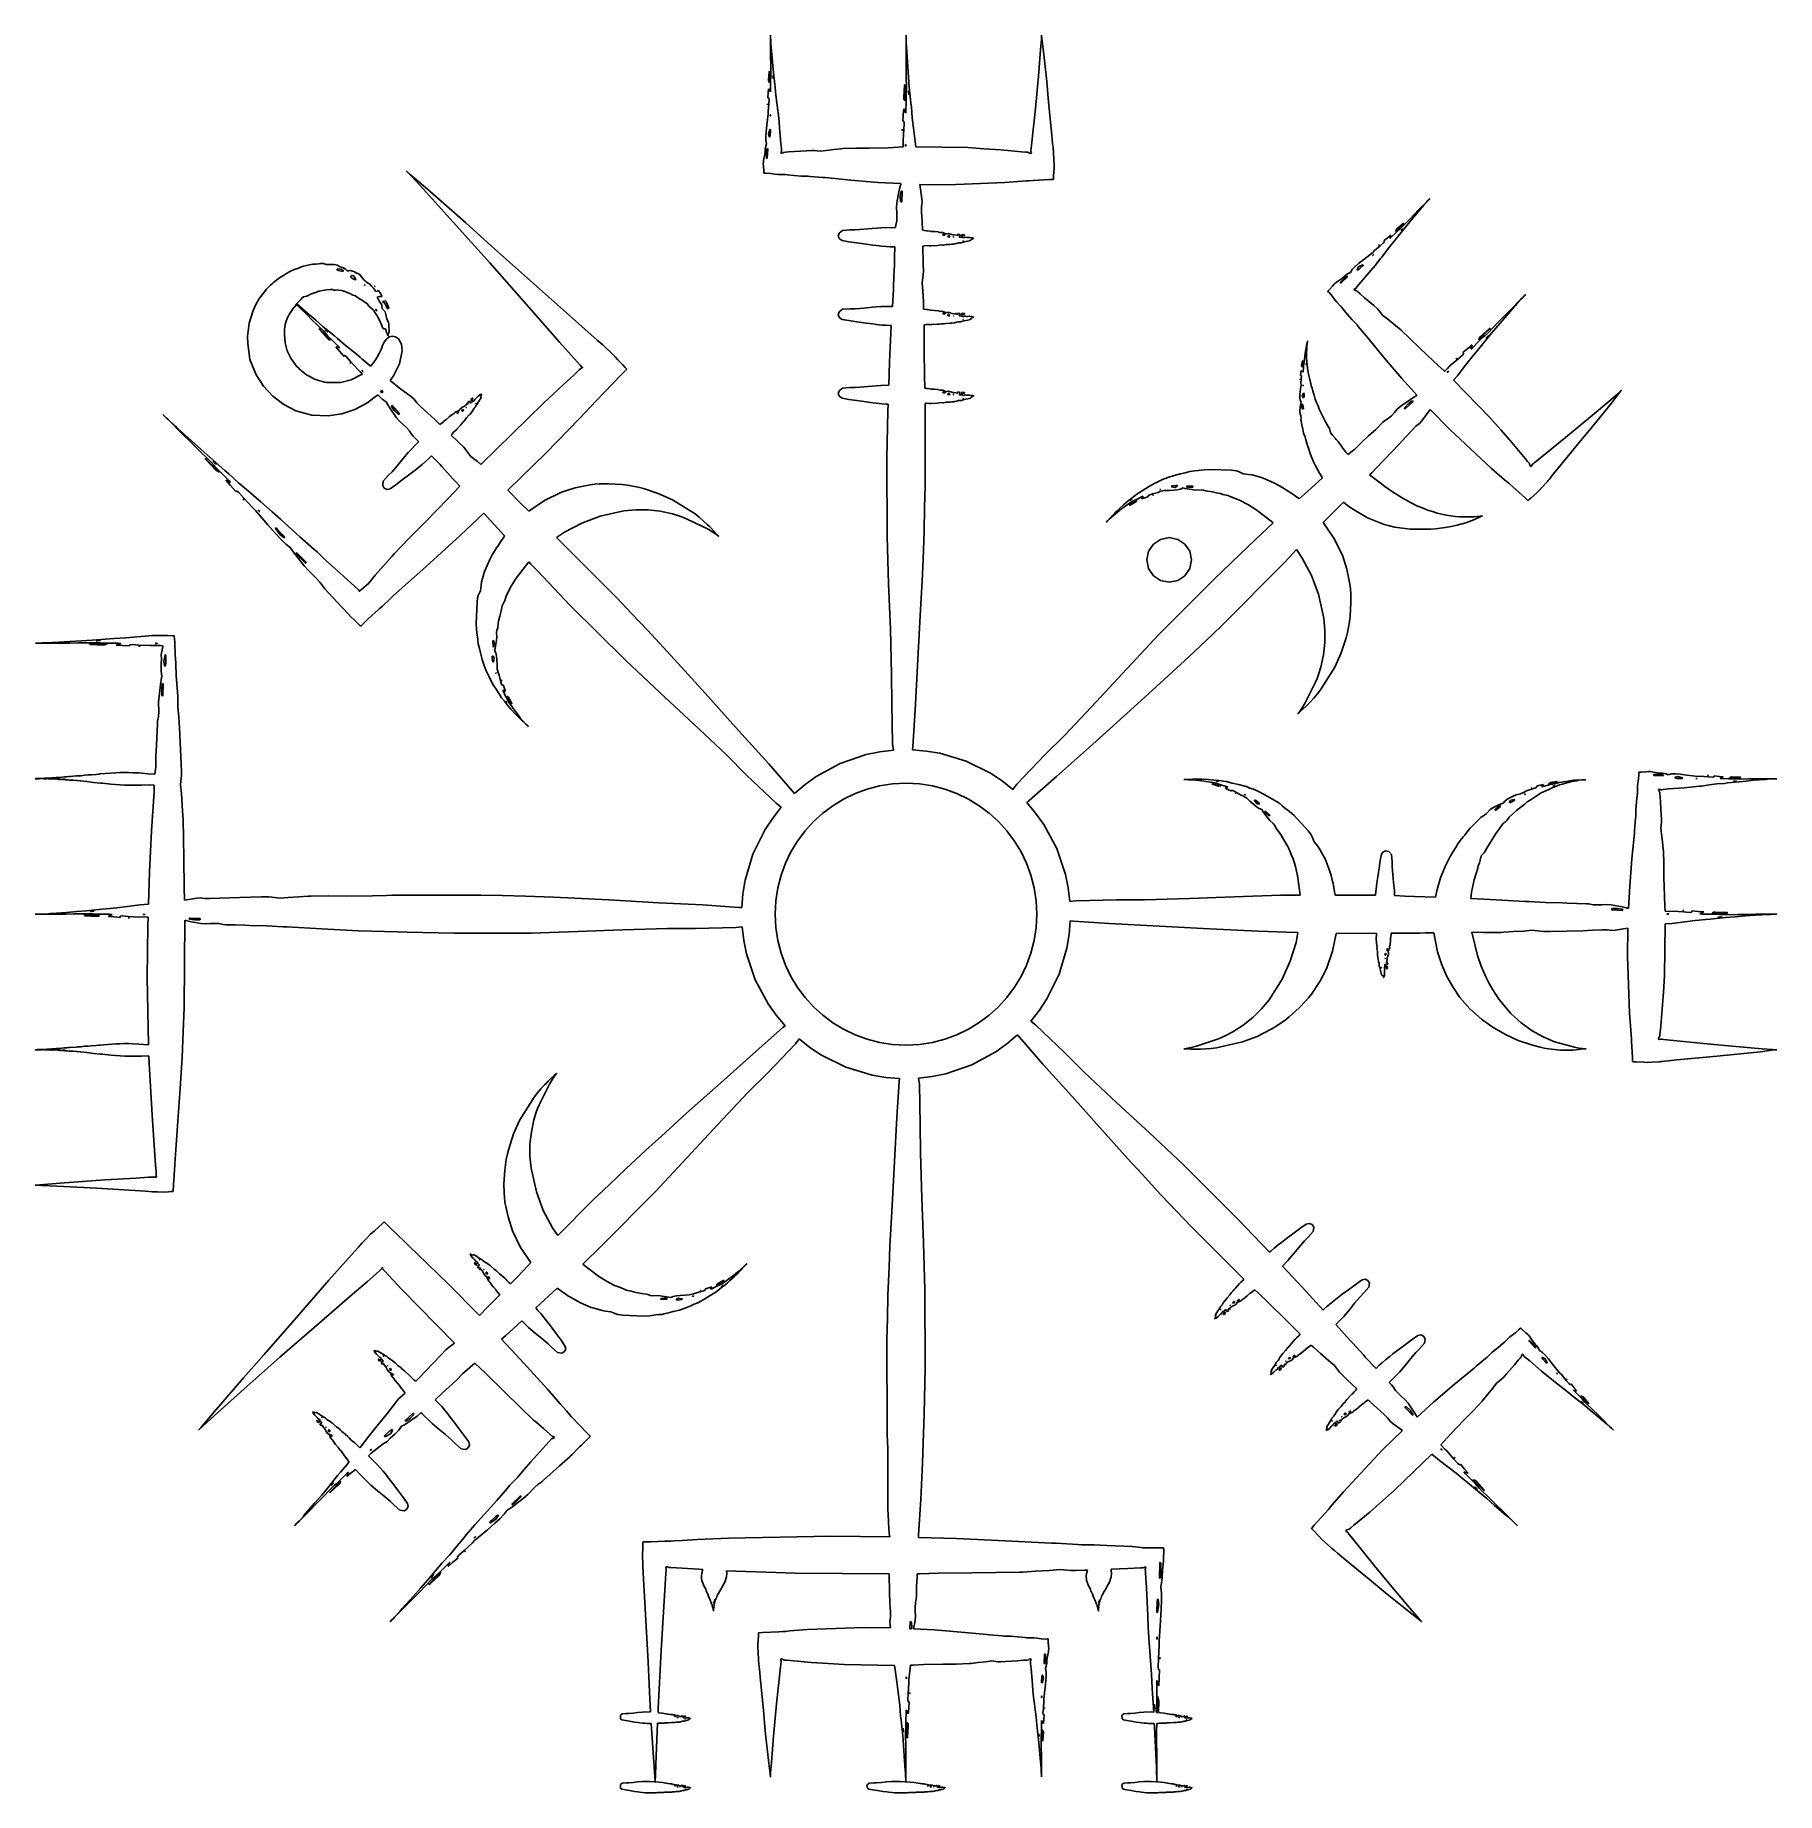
# Model space of a CAD drawing. Extents: x 0 to 225, y 0 to 227.
import ezdxf

# ---------------------------------------------------------------- set-up
doc = ezdxf.new("R2010")
doc.units = 0

msp = doc.modelspace()

# ---------------------------------------------------------------- linework, layer by layer
at = {"layer": 'Layer 1'}
for p, q in [((129.800491, 226.676414), (129.780057, 226.119266)), ((129.83314, 226.267221), (129.800491, 226.676414)), ((94.8482, 226.66), (94.850427, 226.537358)), ((94.852577, 226.519316), (94.8482, 226.66)), ((94.8482, 226.66), (94.8482, 226.66)), ((94.850427, 226.537358), (94.855267, 226.356756)), ((94.855267, 226.356756), (94.852577, 226.519316)), ((94.8553, 226.357), (94.856147, 226.303688)), ((94.856302, 226.318477), (94.8553, 226.357)), ((94.856697, 226.30307), (94.855777, 225.964373)), ((94.855777, 225.964373), (94.858235, 224.652953)), ((94.856147, 226.303688), (94.856223, 226.302729)), ((94.856223, 226.302729), (94.856302, 226.318477)), ((94.869758, 226.101764), (94.856697, 226.30307)), ((94.858235, 224.652953), (94.867145, 223.740261)), ((94.896569, 225.449145), (94.869758, 226.101764)), ((94.933904, 225.250461), (94.896569, 225.449145)), ((94.948729, 225.11572), (94.933904, 225.250461)), ((95.059735, 223.71), (94.948729, 225.11572)), ((112.324, 226.654), (112.325998, 226.485649)), ((112.327991, 226.460836), (112.324, 226.654)), ((112.324, 226.654), (112.324, 226.654)), ((112.325998, 226.485649), (112.330531, 226.240635)), ((112.330531, 226.240635), (112.327991, 226.460836)), ((112.331, 226.241), (112.331923, 226.164755)), ((112.332, 226.185), (112.331, 226.241)), ((112.331, 226.241), (112.331, 226.241)), ((112.332128, 226.163572), (112.33136, 225.698662)), ((112.33136, 225.698662), (112.334279, 223.897862)), ((112.331923, 226.164755), (112.332075, 226.163256)), ((112.332075, 226.163256), (112.332, 226.185)), ((112.34465, 225.88737), (112.332128, 226.163572)), ((112.371998, 224.991194), (112.34465, 225.88737)), ((112.409793, 224.71833), (112.371998, 224.991194)), ((112.425315, 224.533311), (112.409793, 224.71833)), ((112.545923, 222.603031), (112.425315, 224.533311)), ((129.683034, 224.800126), (129.404947, 221.392416)), ((129.780057, 226.119266), (129.683034, 224.800126)), ((130.058449, 224.549501), (129.83314, 226.267221)), ((130.476349, 220.715171), (130.058449, 224.549501)), ((94.867145, 223.740261), (94.873291, 223.005174)), ((94.873291, 223.005174), (94.908851, 221.553444)), ((95.150075, 222.719452), (95.059735, 223.71)), ((95.23642, 221.8068), (95.150075, 222.719452)), ((112.334279, 223.897862), (112.343959, 222.644552)), ((112.343959, 222.644552), (112.350873, 221.635142)), ((112.649628, 221.242791), (112.545923, 222.603031)), ((94.664593, 221.93417), (94.600678, 220.86373)), ((94.600678, 220.86373), (94.7388, 220.521)), ((94.698623, 222.028196), (94.664593, 221.93417)), ((94.720901, 221.933369), (94.698623, 222.028196)), ((94.716984, 221.520348), (94.720901, 221.933369)), ((94.7388, 220.521), (94.716984, 221.520348)), ((94.7388, 220.521), (94.7388, 220.521)), ((94.860529, 220.423007), (94.842019, 219.601741)), ((94.880657, 221.187515), (94.85162, 220.90382)), ((94.85162, 220.90382), (94.860529, 220.423007)), ((94.908851, 221.553444), (94.880657, 221.187515)), ((95.151171, 221.35695), (95.167842, 221.453089)), ((95.1512, 221.357), (95.151171, 221.35695)), ((95.185741, 221.083971), (95.1512, 221.357)), ((95.167842, 221.453089), (95.181747, 221.39148)), ((95.181747, 221.39148), (95.185741, 221.083971)), ((95.406343, 220.32772), (95.23642, 221.8068)), ((95.455969, 219.916201), (95.406343, 220.32772)), ((95.531636, 218.923155), (95.455969, 219.916201)), ((112.122567, 220.164531), (112.045438, 218.694591)), ((112.160283, 220.293628), (112.122567, 220.164531)), ((112.184328, 220.163419), (112.160283, 220.293628)), ((112.17872, 219.59626), (112.184328, 220.163419)), ((112.350873, 221.635142), (112.391279, 219.641642)), ((112.75149, 219.989591), (112.649628, 221.242791)), ((112.960746, 217.958521), (112.75149, 219.989591)), ((129.404947, 221.392416), (129.020465, 217.231336)), ((130.710799, 218.040931), (130.476349, 220.715171)), ((94.460987, 217.838901), (94.448313, 217.773259)), ((94.448313, 217.773259), (94.453305, 217.705889)), ((94.453305, 217.705889), (94.4752, 217.793)), ((94.4752, 217.793), (94.460987, 217.838901)), ((94.4752, 217.793), (94.4752, 217.793)), ((94.548415, 219.217721), (94.49825, 218.595176)), ((94.49825, 218.595176), (94.624849, 218.60844)), ((94.610252, 217.822576), (94.536507, 216.845854)), ((94.599192, 219.752309), (94.548415, 219.217721)), ((94.825963, 219.364217), (94.599192, 219.752309)), ((94.655193, 218.393576), (94.610252, 217.822576)), ((94.624849, 218.60844), (94.655193, 218.393576)), ((94.842019, 219.601741), (94.825963, 219.364217)), ((95.661309, 217.937562), (95.531636, 218.923155)), ((95.794591, 216.945323), (95.661309, 217.937562)), ((112.045438, 218.694591), (112.058805, 218.406199)), ((112.058805, 218.406199), (112.2, 218.224)), ((112.2, 218.224), (112.17872, 219.59626)), ((112.2, 218.224), (112.2, 218.224)), ((112.338196, 218.089389), (112.317072, 216.961629)), ((112.360398, 219.139205), (112.328056, 218.749614)), ((112.328056, 218.749614), (112.338196, 218.089389)), ((112.391279, 219.641642), (112.360398, 219.139205)), ((112.661333, 219.371946), (112.679, 219.504)), ((112.702201, 218.997107), (112.661333, 219.371946)), ((112.679, 219.504), (112.695056, 219.419384)), ((112.679, 219.504), (112.679, 219.504)), ((112.695056, 219.419384), (112.702201, 218.997107)), ((113.022894, 217.393476), (112.960746, 217.958521)), ((131.126701, 213.780331), (130.710799, 218.040931)), ((94.556633, 216.522944), (94.380024, 215.085844)), ((94.536507, 216.845854), (94.556633, 216.522944)), ((94.806403, 216.251626), (94.8094, 216.41)), ((94.829373, 216.236186), (94.806403, 216.251626)), ((94.8094, 216.41), (94.834673, 216.396736)), ((94.834673, 216.396736), (94.829373, 216.236186)), ((95.822551, 216.696889), (95.794591, 216.945323)), ((95.947615, 215.555239), (95.822551, 216.696889)), ((96.024588, 214.723745), (95.947615, 215.555239)), ((111.974225, 216.434227), (111.910082, 215.579377)), ((111.910082, 215.579377), (112.059942, 215.597583)), ((112.036833, 217.168351), (111.974225, 216.434227)), ((112.160272, 216.891518), (112.036833, 217.168351)), ((112.059942, 215.597583), (112.094819, 215.302557)), ((112.298405, 216.635454), (112.160272, 216.891518)), ((112.317072, 216.961629), (112.298405, 216.635454)), ((113.127138, 216.029856), (113.022894, 217.393476)), ((113.300442, 214.676486), (113.127138, 216.029856)), ((129.020465, 217.231336), (128.510922, 212.483706)), ((94.271786, 214.223777), (94.229918, 213.65996)), ((94.229918, 213.65996), (94.241365, 213.101366)), ((94.241365, 213.101366), (94.336852, 212.670063)), ((94.380024, 215.085844), (94.271786, 214.223777)), ((94.586385, 213.9199), (94.754389, 214.497391)), ((94.665738, 213.566685), (94.586385, 213.9199)), ((94.747864, 213.504692), (94.665738, 213.566685)), ((94.818614, 213.765685), (94.747864, 213.504692)), ((94.754389, 214.497391), (94.793336, 214.51963)), ((94.793336, 214.51963), (94.845496, 214.410737)), ((94.846653, 214.31963), (94.818614, 213.765685)), ((94.845496, 214.410737), (94.8467, 214.32)), ((94.8467, 214.32), (94.846653, 214.31963)), ((96.174614, 212.721255), (96.024588, 214.723745)), ((111.858408, 214.541071), (111.842429, 214.450884)), ((111.842429, 214.450884), (111.847808, 214.358394)), ((111.847808, 214.358394), (111.875, 214.478)), ((111.875, 214.478), (111.858408, 214.541071)), ((111.875, 214.478), (111.875, 214.478)), ((112.038202, 214.518462), (111.942247, 213.177192)), ((111.942247, 213.177192), (111.964446, 212.73379)), ((112.094819, 215.302557), (112.038202, 214.518462)), ((113.48335, 213.314016), (113.300442, 214.676486)), ((113.523524, 212.9729), (113.48335, 213.314016)), ((131.235938, 212.716151), (131.126701, 213.780331)), ((94.109466, 211.301975), (93.963972, 210.51569)), ((94.146341, 211.684036), (94.109466, 211.301975)), ((94.154483, 211.835307), (94.146341, 211.684036)), ((94.155175, 211.974389), (94.154483, 211.835307)), ((94.242133, 212.361098), (94.155175, 211.974389)), ((94.336852, 212.670063), (94.242133, 212.361098)), ((94.306256, 211.494435), (94.330837, 211.743137)), ((94.318702, 210.823495), (94.306256, 211.494435)), ((94.401128, 210.77975), (94.318702, 210.823495)), ((94.330837, 211.743137), (94.370399, 212.008739)), ((94.370399, 212.008739), (94.453903, 212.054255)), ((94.438, 210.851), (94.401128, 210.77975)), ((94.483632, 211.993877), (94.438, 210.851)), ((94.453903, 212.054255), (94.483632, 211.993877)), ((96.246298, 212.02216), (96.174614, 212.721255)), ((96.193909, 211.490852), (96.242149, 211.588783)), ((96.226557, 211.424942), (96.193909, 211.490852)), ((96.399325, 211.464619), (96.226557, 211.424942)), ((96.242149, 211.588783), (96.264352, 211.648281)), ((96.271187, 211.84655), (96.246298, 212.02216)), ((96.264352, 211.648281), (96.284477, 211.720529)), ((96.284017, 211.758708), (96.271187, 211.84655)), ((96.287243, 211.736737), (96.284017, 211.758708)), ((96.284477, 211.720529), (96.286631, 211.730286)), ((96.286631, 211.730286), (96.287243, 211.736737)), ((96.445262, 211.48709), (96.399325, 211.464619)), ((96.477986, 211.508905), (96.445262, 211.48709)), ((96.535909, 211.549083), (96.477986, 211.508905)), ((96.547124, 211.556573), (96.535909, 211.549083)), ((96.585687, 211.564023), (96.547124, 211.556573)), ((96.77858, 211.578699), (96.585687, 211.564023)), ((97.164445, 211.608005), (96.77858, 211.578699)), ((97.936249, 211.664082), (97.164445, 211.608005)), ((99.479859, 211.771975), (97.936249, 211.664082)), ((100.14842, 211.816417), (99.479859, 211.771975)), ((100.469589, 211.801705), (100.14842, 211.816417)), ((101.242704, 211.695502), (100.469589, 211.801705)), ((102.013339, 211.818412), (101.242704, 211.695502)), ((103.006998, 211.914399), (102.013339, 211.818412)), ((103.917923, 212.011077), (103.006998, 211.914399)), ((104.164822, 212.044097), (103.917923, 212.011077)), ((105.833952, 212.089458), (104.164822, 212.044097)), ((107.588352, 212.10947), (105.833952, 212.089458)), ((110.009242, 212.165127), (107.588352, 212.10947)), ((111.345282, 212.229079), (110.009242, 212.165127)), ((111.929417, 212.259277), (111.345282, 212.229079)), ((111.956843, 212.259316), (111.929417, 212.259277)), ((111.964446, 212.73379), (111.956843, 212.259316)), ((112.272699, 212.361442), (112.277, 212.579)), ((112.301204, 212.340242), (112.272699, 212.361442)), ((112.277, 212.579), (112.276467, 212.57892)), ((112.276467, 212.57892), (112.307811, 212.560714)), ((112.307811, 212.560714), (112.301204, 212.340242)), ((113.571, 212.260823), (113.523524, 212.9729)), ((120.29316, 212.168819), (113.571, 212.260823)), ((122.38111, 212.036304), (120.29316, 212.168819)), ((124.55441, 211.894911), (122.38111, 212.036304)), ((127.2232, 211.648667), (124.55441, 211.894911)), ((127.723599, 211.598773), (127.2232, 211.648667)), ((127.973724, 211.573728), (127.723599, 211.598773)), ((128.098864, 211.561206), (127.973724, 211.573728)), ((128.113381, 211.548455), (128.098864, 211.561206)), ((128.269786, 211.445094), (128.113381, 211.548455)), ((128.362663, 211.402343), (128.269786, 211.445094)), ((128.407062, 211.38817), (128.362663, 211.402343)), ((128.426346, 211.410257), (128.407062, 211.38817)), ((128.496789, 211.523106), (128.426346, 211.410257)), ((128.433258, 211.772921), (128.42888, 211.726868)), ((128.42888, 211.726868), (128.432645, 211.71377)), ((128.432645, 211.71377), (128.496789, 211.523106)), ((128.444397, 211.874479), (128.433258, 211.772921)), ((128.466676, 212.077589), (128.444397, 211.874479)), ((128.510922, 212.483706), (128.466676, 212.077589)), ((131.291555, 212.184216), (131.235938, 212.716151)), ((131.319902, 211.918267), (131.291555, 212.184216)), ((131.334267, 211.785292), (131.319902, 211.918267)), ((131.34141, 211.709656), (131.334267, 211.785292)), ((131.348324, 211.580638), (131.34141, 211.709656)), ((131.403942, 210.540308), (131.348324, 211.580638)), ((48.387642, 208.716064), (47.873621, 209.183924)), ((47.873621, 209.183924), (48.527683, 208.500932)), ((50.608032, 206.814394), (48.387642, 208.716064)), ((93.926098, 210.318417), (93.913039, 210.127866)), ((93.913039, 210.127866), (93.950374, 209.786902)), ((93.963972, 210.51569), (93.926098, 210.318417)), ((93.950374, 209.786902), (94.00092, 209.209913)), ((94.00092, 209.209913), (94.005069, 208.900174)), ((94.005069, 208.900174), (94.00722, 208.86315)), ((94.00722, 208.86315), (94.043017, 208.860192)), ((94.043017, 208.860192), (94.122527, 208.862879)), ((94.122527, 208.862879), (94.289839, 208.879857)), ((94.289839, 208.879857), (94.877425, 208.852279)), ((94.877425, 208.852279), (95.422997, 208.742004)), ((95.422997, 208.742004), (95.800026, 208.709895)), ((95.800026, 208.709895), (96.51606, 208.711306)), ((96.51606, 208.711306), (96.586658, 208.707965)), ((96.586658, 208.707965), (96.643582, 208.704014)), ((96.643582, 208.704014), (96.757196, 208.694565)), ((96.757196, 208.694565), (96.984043, 208.670906)), ((96.984043, 208.670906), (97.891898, 208.586903)), ((97.891898, 208.586903), (98.805568, 208.5056)), ((131.364764, 208.532899), (131.413851, 209.520874)), ((131.431981, 210.014785), (131.403942, 210.540308)), ((131.413851, 209.520874), (131.431981, 210.014785)), ((48.527683, 208.500932), (50.041873, 206.849622)), ((50.041873, 206.849622), (53.933933, 202.564212)), ((55.504122, 202.509234), (50.608032, 206.814394)), ((98.805568, 208.5056), (99.723038, 208.49833)), ((99.723038, 208.49833), (99.964482, 208.450663)), ((99.964482, 208.450663), (101.544502, 208.307356)), ((101.544502, 208.307356), (101.878371, 208.302327)), ((101.878371, 208.302327), (105.203581, 207.96889)), ((105.203581, 207.96889), (108.705861, 207.695338)), ((108.705861, 207.695338), (111.648661, 207.54554)), ((111.387396, 206.487851), (111.127518, 205.057781)), ((111.511385, 207.018866), (111.387396, 206.487851)), ((111.643053, 207.443139), (111.511385, 207.018866)), ((111.585347, 205.910756), (111.679, 206.536)), ((111.648661, 207.54554), (111.643053, 207.443139)), ((111.679, 206.536), (111.792453, 206.598492)), ((111.679, 206.536), (111.679, 206.536)), ((111.832015, 206.515604), (111.767256, 205.182474)), ((111.792453, 206.598492), (111.832015, 206.515604)), ((114.374374, 205.589066), (114.10251, 207.435466)), ((114.10251, 207.435466), (117.72969, 207.39398)), ((117.72969, 207.39398), (125.08891, 207.658422)), ((125.08891, 207.658422), (127.30262, 207.829192)), ((127.30262, 207.829192), (127.855871, 207.881197)), ((127.855871, 207.881197), (127.99416, 207.894295)), ((127.99416, 207.894295), (128.063305, 207.900825)), ((128.063305, 207.900825), (128.097874, 207.904127)), ((128.097874, 207.904127), (128.164552, 207.907469)), ((128.164552, 207.907469), (128.706746, 207.934356)), ((128.706746, 207.934356), (130.813816, 208.042165)), ((130.813816, 208.042165), (131.306536, 208.06809)), ((131.306536, 208.06809), (131.337185, 208.069744)), ((131.337185, 208.069744), (131.342333, 208.097359)), ((131.342333, 208.097359), (131.345559, 208.159699)), ((131.345559, 208.159699), (131.352013, 208.284261)), ((131.352013, 208.284261), (131.364764, 208.532899)), ((111.127518, 205.057781), (111.089492, 204.39702)), ((111.089492, 204.39702), (111.123158, 203.835253)), ((111.604553, 205.206245), (111.585347, 205.910756)), ((111.718322, 205.121514), (111.604553, 205.206245)), ((111.767256, 205.182474), (111.718322, 205.121514)), ((114.338512, 204.535454), (114.417622, 205.134833)), ((114.342187, 203.902343), (114.338512, 204.535454)), ((114.417622, 205.134833), (114.374374, 205.589066)), ((178.485659, 204.178249), (177.846598, 203.52655)), ((177.961397, 203.368998), (178.876855, 204.441468)), ((179.411217, 205.107341), (178.485659, 204.178249)), ((178.876855, 204.441468), (178.961626, 204.547287)), ((178.961626, 204.547287), (179.075779, 204.714139)), ((179.075779, 204.714139), (179.518303, 205.194568)), ((179.651625, 205.346403), (179.411217, 205.107341)), ((179.518303, 205.194568), (179.651625, 205.346403)), ((179.651934, 205.345698), (179.662842, 205.356529)), ((179.652318, 205.346158), (179.651934, 205.345698)), ((179.687, 205.382), (179.652318, 205.346158)), ((179.662842, 205.356529), (179.687, 205.382)), ((179.813845, 205.515735), (179.687127, 205.382106)), ((179.687127, 205.382106), (179.802587, 205.501446)), ((179.802587, 205.501446), (179.899, 205.604)), ((179.899, 205.604), (179.813845, 205.515735)), ((179.899, 205.604), (179.899, 205.604)), ((53.933933, 202.564212), (58.654793, 197.299662)), ((58.878652, 199.466304), (55.504122, 202.509234)), ((107.953184, 201.752543), (106.871034, 201.636778)), ((109.078594, 201.84319), (107.953184, 201.752543)), ((110.949764, 201.859209), (109.078594, 201.84319)), ((110.969429, 201.858978), (110.949764, 201.859209)), ((110.999697, 202.17271), (110.969429, 201.858978)), ((111.121843, 202.712456), (110.999697, 202.17271)), ((111.140808, 203.27104), (111.121843, 202.712456)), ((111.123158, 203.835253), (111.140808, 203.27104)), ((114.406638, 202.651993), (114.342187, 203.902343)), ((114.447966, 201.528773), (114.406638, 202.651993)), ((175.480791, 201.339935), (176.172, 202.062)), ((176.427552, 202.391672), (175.625404, 201.679979)), ((175.814793, 200.732288), (176.740507, 201.898328)), ((176.329719, 201.95079), (176.051059, 201.711996)), ((176.172, 202.062), (176.466758, 202.351303)), ((176.172, 202.062), (176.172, 202.062)), ((177.331139, 203.00245), (176.329719, 201.95079)), ((176.518122, 202.434076), (176.427552, 202.391672)), ((176.466758, 202.351303), (176.518122, 202.434076)), ((176.740507, 201.898328), (177.324834, 202.604682)), ((177.324834, 202.604682), (177.961397, 203.368998)), ((177.846598, 203.52655), (177.331139, 203.00245)), ((103.69616, 201.152959), (103.592613, 200.766331)), ((103.592613, 200.766331), (103.733802, 200.391806)), ((104.132879, 201.491888), (103.69616, 201.152959)), ((103.733802, 200.391806), (104.069195, 200.185276)), ((104.069195, 200.185276), (104.935642, 200.029489)), ((105.107795, 201.548897), (104.132879, 201.491888)), ((104.935642, 200.029489), (105.993602, 199.884184)), ((105.787724, 201.552239), (105.107795, 201.548897)), ((106.871034, 201.636778), (105.787724, 201.552239)), ((105.993602, 199.884184), (107.200742, 199.702997)), ((107.200742, 199.702997), (108.027164, 199.592185)), ((108.027164, 199.592185), (108.53594, 199.530037)), ((108.53594, 199.530037), (109.214486, 199.457173)), ((114.980096, 201.440624), (114.447966, 201.528773)), ((114.4946, 199.48201), (114.693101, 199.5059)), ((114.545992, 197.15457), (114.4946, 199.48201)), ((114.693101, 199.5059), (114.94576, 199.540929)), ((114.94576, 199.540929), (115.338232, 199.520841)), ((115.06498, 201.442428), (114.980096, 201.440624)), ((115.466669, 201.386265), (115.06498, 201.442428)), ((115.338232, 199.520841), (115.419969, 199.505516)), ((115.419969, 199.505516), (115.589968, 199.515464)), ((115.528047, 201.363143), (115.466669, 201.386265)), ((115.993651, 201.342479), (115.528047, 201.363143)), ((115.589968, 199.515464), (116.374827, 199.562248)), ((116.456334, 201.303569), (115.993651, 201.342479)), ((116.374827, 199.562248), (116.607821, 199.585108)), ((116.519094, 201.288628), (116.456334, 201.303569)), ((116.722435, 201.21803), (116.519094, 201.288628)), ((116.607821, 199.585108), (116.839353, 199.617335)), ((116.930924, 201.241652), (116.722435, 201.21803)), ((116.839353, 199.617335), (117.067507, 199.594444)), ((117.053298, 201.216534), (116.930924, 201.241652)), ((117.318093, 201.108564), (117.053298, 201.216534)), ((117.065001, 200.923993), (117.08, 200.98)), ((117.07629, 200.899832), (117.065001, 200.923993)), ((117.067507, 199.594444), (117.151626, 199.610728)), ((117.32311, 200.879013), (117.07629, 200.899832)), ((117.08, 200.98), (117.080668, 200.980046)), ((117.080668, 200.980046), (117.211108, 200.995794)), ((117.151626, 199.610728), (117.507991, 199.670034)), ((117.211108, 200.995794), (117.326875, 200.95823)), ((117.416422, 201.055292), (117.318093, 201.108564)), ((117.338474, 200.900462), (117.32311, 200.879013)), ((117.326875, 200.95823), (117.338474, 200.900462)), ((117.494934, 200.993184), (117.416422, 201.055292)), ((117.604631, 201.070541), (117.494934, 200.993184)), ((117.507991, 199.670034), (118.017151, 199.68559)), ((117.746671, 201.092009), (117.604631, 201.070541)), ((117.707206, 200.699768), (117.723, 200.762)), ((117.724292, 200.653146), (117.707206, 200.699768)), ((117.722957, 200.761606), (117.812757, 200.824792)), ((117.723, 200.762), (117.722957, 200.761606)), ((117.773577, 200.647108), (117.724292, 200.653146)), ((117.890017, 201.073383), (117.746671, 201.092009)), ((117.914389, 200.625904), (117.773577, 200.647108)), ((117.812757, 200.824792), (117.959637, 200.698613)), ((118.109182, 201.007893), (117.890017, 201.073383)), ((117.937587, 200.626827), (117.914389, 200.625904)), ((117.965245, 200.668001), (117.937587, 200.626827)), ((117.959637, 200.698613), (117.965245, 200.668001)), ((118.017151, 199.68559), (118.228558, 199.702106)), ((118.474612, 200.887285), (118.109182, 201.007893)), ((118.228558, 199.702106), (118.518781, 199.740553)), ((118.401726, 200.641229), (118.405, 200.661)), ((118.442519, 200.63666), (118.401726, 200.641229)), ((118.405, 200.661), (118.405652, 200.661397)), ((118.405652, 200.661397), (118.445905, 200.659167)), ((118.445905, 200.659167), (118.442519, 200.63666)), ((118.556656, 200.911906), (118.474612, 200.887285)), ((118.518781, 199.740553), (118.581999, 199.74977)), ((118.805011, 200.861975), (118.556656, 200.911906)), ((118.581999, 199.74977), (118.834274, 199.810152)), ((118.791931, 201.019998), (118.774877, 201.012852)), ((118.774877, 201.012852), (118.797, 200.994)), ((118.808675, 201.009556), (118.791931, 201.019998)), ((118.797, 200.994), (118.808675, 201.009556)), ((118.797, 200.994), (118.797, 200.994)), ((118.9502, 200.827522), (118.805011, 200.861975)), ((118.834274, 199.810152), (119.084859, 199.873988)), ((119.004819, 200.86405), (118.9502, 200.827522)), ((119.159759, 200.965796), (119.001432, 200.99856)), ((119.001432, 200.99856), (119.004819, 200.86405)), ((119.084859, 199.873988), (119.337366, 199.880673)), ((119.295652, 200.925312), (119.159759, 200.965796)), ((119.197018, 200.651337), (119.295652, 200.925312)), ((119.257397, 200.633015), (119.197018, 200.651337)), ((119.466193, 200.609661), (119.257397, 200.633015)), ((119.337366, 199.880673), (119.441994, 199.905484)), ((119.441994, 199.905484), (119.818024, 200.002046)), ((119.588488, 200.62095), (119.466193, 200.609661)), ((119.578, 200.968), (119.49081, 200.769652)), ((119.49081, 200.769652), (119.744928, 200.825769)), ((119.850172, 200.926596), (119.578, 200.968)), ((119.578, 200.968), (119.578, 200.968)), ((119.660621, 200.578586), (119.588488, 200.62095)), ((119.634302, 200.141213), (119.703, 200.172)), ((119.712505, 200.123775), (119.634302, 200.141213)), ((119.75365, 200.532417), (119.660621, 200.578586)), ((119.703, 200.172), (119.703672, 200.172134)), ((119.703672, 200.172134), (119.728177, 200.140022)), ((119.728177, 200.140022), (119.712505, 200.123775)), ((119.744928, 200.825769), (119.84994, 200.834066)), ((119.937287, 200.611832), (119.75365, 200.532417)), ((119.818024, 200.002046), (120.050095, 200.046524)), ((119.84994, 200.834066), (119.874062, 200.874856)), ((119.874062, 200.874856), (119.850172, 200.926596)), ((120.122768, 200.574468), (119.937287, 200.611832)), ((120.050095, 200.046524), (120.301987, 200.103448)), ((120.30967, 200.578614), (120.122768, 200.574468)), ((120.301987, 200.103448), (120.659351, 200.180038)), ((120.541741, 200.59106), (120.30967, 200.578614)), ((120.875138, 200.556758), (120.541741, 200.59106)), ((120.659351, 200.180038), (120.693612, 200.213453)), ((120.693612, 200.213453), (120.744161, 200.359065)), ((120.744161, 200.359065), (120.910091, 200.382726)), ((120.961021, 200.479672), (120.875138, 200.556758)), ((120.910091, 200.382726), (120.961021, 200.479672)), ((120.961088, 200.481952), (120.960626, 200.479265)), ((120.960626, 200.479265), (120.964859, 200.473621)), ((120.968, 200.476), (120.961088, 200.481952)), ((120.964859, 200.473621), (120.968, 200.476)), ((121.020888, 200.508989), (120.968265, 200.476226)), ((120.968265, 200.476226), (121.016279, 200.435126)), ((121.016279, 200.435126), (121.052, 200.473)), ((121.052, 200.473), (121.020888, 200.508989)), ((121.052, 200.473), (121.052, 200.473)), ((173.480523, 199.523753), (172.737715, 198.885268)), ((173.331614, 199.602549), (173.28752, 199.551348)), ((173.28752, 199.551348), (173.364566, 199.59748)), ((173.387, 199.64), (173.331614, 199.602549)), ((173.364566, 199.59748), (173.387, 199.64)), ((173.387, 199.64), (173.387, 199.64)), ((173.916014, 199.895789), (173.480523, 199.523753)), ((174.046491, 200.069172), (173.916014, 199.895789)), ((174.423252, 200.554018), (173.947663, 200.149295)), ((173.947663, 200.149295), (174.046491, 200.069172)), ((174.305021, 198.861888), (174.910243, 199.650515)), ((174.837193, 200.896133), (174.423252, 200.554018)), ((174.723156, 200.461373), (174.837193, 200.896133)), ((174.902452, 200.61797), (174.723156, 200.461373)), ((175.496267, 201.185629), (174.902452, 200.61797)), ((174.910243, 199.650515), (175.558908, 200.406226)), ((175.625404, 201.679979), (175.480791, 201.339935)), ((175.829932, 201.531893), (175.496267, 201.185629)), ((175.558908, 200.406226), (175.814793, 200.732288)), ((176.051059, 201.711996), (175.829932, 201.531893)), ((176.409056, 201.642802), (176.194384, 201.422562)), ((176.194384, 201.422562), (176.363, 201.64)), ((176.363, 201.64), (176.442779, 201.69623)), ((176.363, 201.64), (176.363, 201.64)), ((176.442779, 201.69623), (176.409056, 201.642802)), ((36.771226, 197.208538), (36.57741, 197.178808)), ((36.965733, 197.240533), (36.771226, 197.208538)), ((37.179375, 197.22198), (36.965733, 197.240533)), ((37.518688, 197.116508), (37.179375, 197.22198)), ((58.654793, 197.299662), (63.990903, 191.242942)), ((64.284742, 194.648364), (58.878652, 199.466304)), ((109.214486, 199.457173), (109.767048, 199.425282)), ((109.767048, 199.425282), (110.297947, 199.389985)), ((110.297947, 199.389985), (110.892837, 199.391636)), ((110.891917, 199.335098), (110.829827, 198.080444)), ((110.829827, 198.080444), (110.850586, 196.820608)), ((110.892837, 199.391636), (110.891917, 199.335098)), ((170.69641, 197.218403), (170.268141, 196.849324)), ((171.382562, 197.751413), (170.69641, 197.218403)), ((172.523582, 198.642712), (171.382562, 197.751413)), ((172.509959, 198.274109), (172.624, 198.384)), ((172.515223, 198.246993), (172.509959, 198.274109)), ((172.632526, 198.356729), (172.515223, 198.246993)), ((172.737715, 198.885268), (172.523582, 198.642712)), ((172.624, 198.384), (172.632526, 198.356729)), ((172.822908, 196.974896), (173.541744, 197.870609)), ((173.541744, 197.870609), (173.697612, 198.066076)), ((173.697612, 198.066076), (174.305021, 198.861888)), ((31.536046, 195.383201), (30.9372, 194.937)), ((32.168116, 195.772216), (31.536046, 195.383201)), ((32.407722, 195.945021), (32.168116, 195.772216)), ((33.018436, 196.292592), (32.407722, 195.945021)), ((33.343612, 196.42115), (33.018436, 196.292592)), ((33.677241, 196.524931), (33.343612, 196.42115)), ((33.886957, 196.573981), (33.677241, 196.524931)), ((34.057267, 196.686715), (33.886957, 196.573981)), ((34.241787, 196.766491), (34.057267, 196.686715)), ((34.625044, 196.885061), (34.241787, 196.766491)), ((35.014826, 196.973173), (34.625044, 196.885061)), ((35.405068, 197.053324), (35.014826, 196.973173)), ((35.792237, 197.129643), (35.405068, 197.053324)), ((36.1864, 197.151306), (35.792237, 197.129643)), ((36.57741, 197.178808), (36.1864, 197.151306)), ((37.861915, 197.103526), (37.518688, 197.116508)), ((38.556901, 197.115853), (37.861915, 197.103526)), ((38.955825, 197.019486), (38.556901, 197.115853)), ((38.916224, 196.434384), (38.9801, 196.538)), ((38.944339, 196.381225), (38.916224, 196.434384)), ((39.317682, 196.300792), (38.944339, 196.381225)), ((39.344532, 196.783227), (38.955825, 197.019486)), ((38.98006, 196.53805), (39.392429, 196.506554)), ((38.9801, 196.538), (38.98006, 196.53805)), ((39.503432, 196.259771), (39.317682, 196.300792)), ((39.552944, 196.709979), (39.344532, 196.783227)), ((39.392429, 196.506554), (39.537231, 196.453779)), ((39.685953, 196.20423), (39.503432, 196.259771)), ((39.537231, 196.453779), (39.733121, 196.355641)), ((39.773337, 196.655169), (39.552944, 196.709979)), ((39.741726, 196.234266), (39.685953, 196.20423)), ((39.733121, 196.355641), (39.741726, 196.234266)), ((40.055189, 196.472992), (39.773337, 196.655169)), ((40.263751, 196.29066), (40.055189, 196.472992)), ((40.478, 196.274375), (40.263751, 196.29066)), ((40.642778, 196.328418), (40.478, 196.274375)), ((41.088023, 196.210884), (40.642778, 196.328418)), ((40.68776, 195.52288), (40.776333, 195.622129)), ((40.6878, 195.523), (40.68776, 195.52288)), ((40.831568, 195.358102), (40.6878, 195.523)), ((40.776333, 195.622129), (40.945432, 195.691867)), ((41.18609, 195.148922), (40.831568, 195.358102)), ((40.945432, 195.691867), (41.077311, 195.642449)), ((41.077311, 195.642449), (41.368304, 195.222593)), ((41.497011, 195.992026), (41.088023, 196.210884)), ((41.247391, 195.121459), (41.18609, 195.148922)), ((41.356168, 195.160445), (41.247391, 195.121459)), ((41.368304, 195.222593), (41.356168, 195.160445)), ((41.841161, 195.861278), (41.497011, 195.992026)), ((42.063016, 195.560531), (41.841161, 195.861278)), ((42.43659, 195.095429), (42.063016, 195.560531)), ((42.559269, 194.987939), (42.43659, 195.095429)), ((42.674497, 194.882159), (42.559269, 194.987939)), ((110.80442, 196.489017), (110.69211, 194.319367)), ((110.850586, 196.820608), (110.80442, 196.489017)), ((114.388343, 194.737926), (114.535161, 195.795439)), ((114.535161, 195.795439), (114.565813, 196.236575)), ((114.565813, 196.236575), (114.545992, 197.15457)), ((168.51566, 195.267147), (167.856782, 194.814009)), ((168.326861, 194.780784), (168.792462, 195.264019)), ((169.27106, 195.491789), (168.430603, 194.715893)), ((168.811838, 195.511241), (168.51566, 195.267147)), ((168.792462, 195.264019), (168.985663, 195.422535)), ((168.924611, 195.612415), (168.811838, 195.511241)), ((169.023436, 195.710245), (168.924611, 195.612415)), ((168.985663, 195.422535), (169.20145, 195.582357)), ((169.358371, 195.922264), (169.023436, 195.710245)), ((169.20145, 195.582357), (169.292709, 195.555473)), ((169.292709, 195.555473), (169.271, 195.492)), ((169.271, 195.492), (169.27106, 195.491789)), ((169.643793, 196.073716), (169.358371, 195.922264)), ((169.88128, 196.446212), (169.643793, 196.073716)), ((170.268141, 196.849324), (169.88128, 196.446212)), ((170.51192, 196.475), (170.705584, 196.780895)), ((170.512, 196.475), (170.51192, 196.475)), ((170.526133, 196.373137), (170.512, 196.475)), ((170.760702, 196.507647), (170.526133, 196.373137)), ((170.705584, 196.780895), (171.232679, 197.070429)), ((171.172224, 196.879531), (170.760702, 196.507647)), ((170.979506, 194.810454), (172.289396, 196.332494)), ((171.235792, 196.944789), (171.172224, 196.879531)), ((171.232679, 197.070429), (171.275969, 197.058674)), ((171.275969, 197.058674), (171.235792, 196.944789)), ((172.289396, 196.332494), (172.822908, 196.974896)), ((29.840987, 193.903607), (28.865611, 192.626387)), ((30.093799, 194.185341), (29.840987, 193.903607)), ((30.370735, 194.443608), (30.093799, 194.185341)), ((30.64882, 194.697382), (30.370735, 194.443608)), ((30.788094, 194.822615), (30.64882, 194.697382)), ((30.9372, 194.937), (30.788094, 194.822615)), ((34.305503, 192.627353), (34.42573, 192.820365)), ((34.42573, 192.820365), (34.593734, 192.949882)), ((34.593734, 192.949882), (35.025534, 193.035226)), ((35.025534, 193.035226), (35.194153, 193.080723)), ((35.194153, 193.080723), (35.506118, 193.252935)), ((35.506118, 193.252935), (36.274326, 193.551472)), ((36.274326, 193.551472), (36.471907, 193.615463)), ((36.471907, 193.615463), (36.571004, 193.64769)), ((36.571004, 193.64769), (36.673019, 193.667663)), ((36.673019, 193.667663), (37.081775, 193.755152)), ((37.081775, 193.755152), (37.577568, 193.831352)), ((37.577568, 193.831352), (38.079582, 193.887968)), ((38.079582, 193.887968), (38.336314, 193.891694)), ((38.336314, 193.891694), (38.567234, 193.797714)), ((38.567234, 193.797714), (38.751601, 193.802379)), ((38.751601, 193.802379), (38.950333, 193.811616)), ((38.950333, 193.811616), (39.147835, 193.803454)), ((39.147835, 193.803454), (39.537002, 193.747436)), ((39.537002, 193.747436), (40.06645, 193.560743)), ((40.06645, 193.560743), (40.326791, 193.455906)), ((40.326791, 193.455906), (40.588515, 193.349895)), ((40.588515, 193.349895), (40.696677, 193.29973)), ((40.696677, 193.29973), (40.796019, 193.231514)), ((40.796019, 193.231514), (41.012035, 193.143884)), ((41.012035, 193.143884), (41.336983, 193.046235)), ((41.336983, 193.046235), (41.591714, 192.836344)), ((41.591714, 192.836344), (41.718468, 192.765941)), ((41.718468, 192.765941), (42.229623, 192.471126)), ((42.421805, 194.464923), (42.4543, 194.491)), ((42.511453, 194.386465), (42.421805, 194.464923)), ((42.4543, 194.491), (42.545946, 194.416945)), ((42.4543, 194.491), (42.4543, 194.491)), ((42.545946, 194.416945), (42.511453, 194.386465)), ((42.886059, 194.731881), (42.674497, 194.882159)), ((43.119361, 194.618552), (42.886059, 194.731881)), ((43.372556, 194.324759), (43.119361, 194.618552)), ((43.630055, 194.039585), (43.372556, 194.324759)), ((43.75412, 193.855257), (43.630055, 194.039585)), ((43.893538, 193.676941), (43.75412, 193.855257)), ((43.819066, 194.29593), (43.769056, 194.322176)), ((43.769056, 194.322176), (43.795097, 194.24743)), ((43.795097, 194.24743), (43.8438, 194.245)), ((43.8438, 194.245), (43.819066, 194.29593)), ((43.8438, 194.245), (43.8438, 194.245)), ((44.059315, 193.603174), (43.893538, 193.676941)), ((44.251133, 193.792133), (44.059315, 193.603174)), ((44.109246, 192.892136), (44.4159, 192.952399)), ((44.185446, 192.729046), (44.109246, 192.892136)), ((44.495489, 192.209154), (44.185446, 192.729046)), ((44.532062, 193.375983), (44.251133, 193.792133)), ((44.4159, 192.952399), (44.722957, 192.986449)), ((44.652398, 193.193394), (44.532062, 193.375983)), ((44.722957, 192.986449), (44.652398, 193.193394)), ((69.702662, 189.853174), (64.284742, 194.648364)), ((110.695643, 193.860909), (110.561438, 191.693639)), ((110.69211, 194.319367), (110.695643, 193.860909)), ((114.494984, 193.675609), (114.388343, 194.737926)), ((114.565121, 192.311099), (114.494984, 193.675609)), ((166.743511, 193.64261), (166.718853, 193.614896)), ((166.718853, 193.614896), (166.742015, 193.587521)), ((166.742015, 193.587521), (166.800203, 193.533173)), ((166.959606, 193.86458), (166.743511, 193.64261)), ((166.800203, 193.533173), (166.930491, 193.426911)), ((166.930491, 193.426911), (167.326494, 192.991883)), ((167.331798, 194.308326), (166.959606, 193.86458)), ((167.326494, 192.991883), (167.634271, 192.528161)), ((167.546546, 194.575774), (167.331798, 194.308326)), ((167.690505, 194.701315), (167.546546, 194.575774)), ((167.856782, 194.814009), (167.690505, 194.701315)), ((168.354208, 194.69158), (168.326861, 194.780784)), ((168.430603, 194.715893), (168.354208, 194.69158)), ((170.09951, 193.857085), (170.123056, 193.92676)), ((170.249731, 193.763001), (170.09951, 193.857085)), ((170.123056, 193.92676), (170.226417, 193.961942)), ((170.226417, 193.961942), (170.284221, 193.988273)), ((170.298126, 193.746426), (170.249731, 193.763001)), ((170.284221, 193.988273), (170.349519, 194.025129)), ((170.336689, 193.738707), (170.298126, 193.746426)), ((170.406056, 193.726109), (170.336689, 193.738707)), ((170.349519, 194.025129), (170.357893, 194.030545)), ((170.357893, 194.030545), (170.362925, 194.034674)), ((170.362925, 194.034674), (170.376189, 194.052493)), ((170.376189, 194.052493), (170.429247, 194.12365)), ((170.41927, 193.723515), (170.406056, 193.726109)), ((170.451805, 193.701502), (170.41927, 193.723515)), ((170.429247, 194.12365), (170.535797, 194.265438)), ((170.598606, 193.575459), (170.451805, 193.701502)), ((170.535797, 194.265438), (170.979506, 194.810454)), ((170.89221, 193.323339), (170.598606, 193.575459)), ((171.477575, 192.817253), (170.89221, 193.323339)), ((172.645345, 191.802063), (171.477575, 192.817253)), ((191.112665, 192.037157), (191.72503, 192.688108)), ((191.911051, 192.891929), (191.582607, 192.564523)), ((191.72503, 192.688108), (191.911051, 192.891929)), ((191.911994, 192.891648), (191.927127, 192.906741)), ((191.912722, 192.892511), (191.911994, 192.891648)), ((191.963, 192.944), (191.912722, 192.892511)), ((191.927127, 192.906741), (191.963, 192.944)), ((192.134773, 193.122892), (191.962465, 192.944076)), ((191.962465, 192.944076), (192.118717, 193.103994)), ((192.118717, 193.103994), (192.252, 193.243)), ((192.252, 193.243), (192.134773, 193.122892)), ((192.252, 193.243), (192.252, 193.243)), ((28.126068, 191.177324), (27.624111, 189.52689)), ((28.464229, 191.920282), (28.126068, 191.177324)), ((28.865611, 192.626387), (28.464229, 191.920282)), ((32.570121, 190.264909), (32.669294, 190.471131)), ((32.669294, 190.471131), (32.77953, 190.671534)), ((32.77953, 190.671534), (33.022664, 191.059646)), ((33.022664, 191.059646), (33.265491, 191.423348)), ((33.265491, 191.423348), (33.325638, 191.515454)), ((33.325638, 191.515454), (33.400385, 191.595845)), ((33.400385, 191.595845), (33.566546, 191.741266)), ((33.566546, 191.741266), (33.633223, 191.856475)), ((33.633223, 191.856475), (33.680699, 191.97529)), ((33.680699, 191.97529), (34.135393, 191.51758)), ((33.736885, 192.044085), (33.760699, 192.069087)), ((33.745798, 192.036516), (33.736885, 192.044085)), ((35.176328, 190.773546), (33.745798, 192.036516)), ((33.760699, 192.069087), (33.933159, 192.241451)), ((33.933159, 192.241451), (34.305503, 192.627353)), ((34.135393, 191.51758), (35.027037, 190.639458)), ((35.027037, 190.639458), (35.744146, 189.93195)), ((36.185268, 189.905296), (35.176328, 190.773546)), ((42.229623, 192.471126), (42.45647, 192.283149)), ((42.45647, 192.283149), (42.72219, 192.131181)), ((42.72219, 192.131181), (42.851707, 192.046698)), ((42.851707, 192.046698), (42.92653, 191.91507)), ((42.92653, 191.91507), (43.099066, 191.669898)), ((43.099066, 191.669898), (43.282434, 191.495155)), ((43.282434, 191.495155), (43.640489, 191.189528)), ((43.640489, 191.189528), (43.712929, 191.097826)), ((43.712929, 191.097826), (43.771313, 190.99775)), ((43.771313, 190.99775), (43.891305, 190.798171)), ((43.891305, 190.798171), (44.053546, 190.559013)), ((43.995986, 191.144267), (43.931383, 191.335106)), ((43.931383, 191.335106), (44.0719, 191.21)), ((44.041847, 191.123335), (43.995986, 191.144267)), ((44.071884, 191.209661), (44.041847, 191.123335)), ((44.053546, 190.559013), (44.197584, 190.308716)), ((44.0719, 191.21), (44.071884, 191.209661)), ((44.698139, 191.919103), (44.495489, 192.209154)), ((44.732325, 191.699859), (44.698139, 191.919103)), ((44.769121, 191.420064), (44.732325, 191.699859)), ((45.140926, 191.014246), (44.769121, 191.420064)), ((45.146516, 192.411188), (44.803125, 192.318728)), ((44.803125, 192.318728), (45.0866, 192.085)), ((45.0866, 192.085), (45.281105, 191.708468)), ((45.0866, 192.085), (45.0866, 192.085)), ((45.256465, 190.487707), (45.140926, 191.014246)), ((45.280645, 192.296714), (45.146516, 192.411188)), ((45.323526, 190.226595), (45.256465, 190.487707)), ((45.602979, 191.505014), (45.280645, 192.296714)), ((45.281105, 191.708468), (45.434744, 191.427674)), ((45.434744, 191.427674), (45.54091, 191.395142)), ((45.54091, 191.395142), (45.602979, 191.505014)), ((63.990903, 191.242942), (67.645583, 187.097952)), ((103.696154, 190.987142), (103.592602, 190.600513)), ((103.592602, 190.600513), (103.733797, 190.225989)), ((104.132873, 191.326068), (103.696154, 190.987142)), ((105.107789, 191.383077), (104.132873, 191.326068)), ((105.787718, 191.386418), (105.107789, 191.383077)), ((106.871028, 191.470958), (105.787718, 191.386418)), ((107.953178, 191.586745), (106.871028, 191.470958)), ((109.078588, 191.677392), (107.953178, 191.586745)), ((110.561438, 191.693639), (109.078588, 191.677392)), ((114.59677, 191.338912), (114.565121, 192.311099)), ((114.980101, 191.274805), (114.59677, 191.338912)), ((115.064985, 191.276591), (114.980101, 191.274805)), ((115.466674, 191.220429), (115.064985, 191.276591)), ((115.528051, 191.197326), (115.466674, 191.220429)), ((115.993655, 191.176662), (115.528051, 191.197326)), ((116.456338, 191.137752), (115.993655, 191.176662)), ((116.519099, 191.122794), (116.456338, 191.137752)), ((116.72244, 191.052219), (116.519099, 191.122794)), ((116.930929, 191.075841), (116.72244, 191.052219)), ((117.053303, 191.050701), (116.930929, 191.075841)), ((117.318098, 190.942731), (117.053303, 191.050701)), ((117.065005, 190.758216), (117.08, 190.814)), ((117.076294, 190.734038), (117.065005, 190.758216)), ((117.323114, 190.713218), (117.076294, 190.734038)), ((117.08, 190.814), (117.080672, 190.814254)), ((117.080672, 190.814254), (117.211112, 190.829982)), ((117.211112, 190.829982), (117.326879, 190.792418)), ((117.416427, 190.889456), (117.318098, 190.942731)), ((117.338478, 190.734667), (117.323114, 190.713218)), ((117.326879, 190.792418), (117.338478, 190.734667)), ((117.494938, 190.827367), (117.416427, 190.889456)), ((117.604635, 190.904724), (117.494938, 190.827367)), ((117.746675, 190.926173), (117.604635, 190.904724)), ((117.70721, 190.533953), (117.723, 190.596)), ((117.724297, 190.487335), (117.70721, 190.533953)), ((117.722961, 190.595814), (117.812761, 190.658997)), ((117.723, 190.596), (117.722961, 190.595814)), ((117.773581, 190.481313), (117.724297, 190.487335)), ((117.890021, 190.907563), (117.746675, 190.926173)), ((117.914393, 190.460093), (117.773581, 190.481313)), ((117.812761, 190.658997), (117.959641, 190.532821)), ((118.109186, 190.842057), (117.890021, 190.907563)), ((117.937591, 190.461016), (117.914393, 190.460093)), ((117.965249, 190.502189), (117.937591, 190.461016)), ((117.959641, 190.532821), (117.965249, 190.502189)), ((118.474616, 190.721449), (118.109186, 190.842057)), ((118.40173, 190.475418), (118.405, 190.496)), ((118.442523, 190.470849), (118.40173, 190.475418)), ((118.405, 190.496), (118.405656, 190.495603)), ((118.405656, 190.495603), (118.445909, 190.493376)), ((118.445909, 190.493376), (118.442523, 190.470849)), ((118.556661, 190.74609), (118.474616, 190.721449)), ((118.805016, 190.696156), (118.556661, 190.74609)), ((118.791931, 190.854004), (118.774877, 190.846861)), ((118.774877, 190.846861), (118.797, 190.828)), ((118.808675, 190.843539), (118.791931, 190.854004)), ((118.797, 190.828), (118.808675, 190.843539)), ((118.797, 190.828), (118.797, 190.828)), ((118.950205, 190.661702), (118.805016, 190.696156)), ((119.004823, 190.698211), (118.950205, 190.661702)), ((119.159764, 190.799958), (119.001437, 190.832741)), ((119.001437, 190.832741), (119.004823, 190.698211)), ((119.295657, 190.759496), (119.159764, 190.799958)), ((119.197023, 190.485498), (119.295657, 190.759496)), ((119.257401, 190.467195), (119.197023, 190.485498)), ((119.466197, 190.443825), (119.257401, 190.467195)), ((119.588492, 190.455136), (119.466197, 190.443825)), ((119.578, 190.802), (119.49081, 190.603652)), ((119.49081, 190.603652), (119.744928, 190.659789)), ((119.850172, 190.760613), (119.578, 190.802)), ((119.578, 190.802), (119.578, 190.802)), ((119.660625, 190.412769), (119.588492, 190.455136)), ((119.753654, 190.3666), (119.660625, 190.412769)), ((119.744928, 190.659789), (119.84994, 190.668064)), ((119.937291, 190.446009), (119.753654, 190.3666)), ((119.84994, 190.668064), (119.874062, 190.708876)), ((119.874062, 190.708876), (119.850172, 190.760613)), ((120.122772, 190.408651), (119.937291, 190.446009)), ((120.309674, 190.4128), (120.122772, 190.408651)), ((120.541745, 190.425246), (120.309674, 190.4128)), ((120.875142, 190.390925), (120.541745, 190.425246)), ((167.634271, 192.528161), (167.878173, 192.238821)), ((167.878173, 192.238821), (168.38549, 191.733542)), ((168.38549, 191.733542), (168.433079, 191.68121)), ((168.433079, 191.68121), (168.47049, 191.638208)), ((168.47049, 191.638208), (168.544122, 191.551193)), ((168.544122, 191.551193), (168.687852, 191.374065)), ((168.687852, 191.374065), (169.270375, 190.672704)), ((169.270375, 190.672704), (169.858954, 189.969129)), ((173.149473, 191.360755), (172.645345, 191.802063)), ((173.366259, 191.123189), (173.149473, 191.360755)), ((173.837815, 190.501425), (173.366259, 191.123189)), ((174.469619, 190.043409), (173.837815, 190.501425)), ((190.315357, 191.293183), (189.438775, 190.402998)), ((189.552307, 190.230915), (190.827627, 191.676695)), ((191.582607, 192.564523), (190.315357, 191.293183)), ((190.827627, 191.676695), (190.94708, 191.818088)), ((190.94708, 191.818088), (191.112665, 192.037157)), ((27.624111, 189.52689), (27.406966, 187.815534)), ((32.150302, 188.374581), (32.152912, 188.547501)), ((32.164743, 188.071624), (32.150302, 188.374581)), ((32.152912, 188.547501), (32.163284, 188.720221)), ((32.163284, 188.720221), (32.193936, 189.066507)), ((32.193936, 189.066507), (32.263303, 189.372901)), ((32.263303, 189.372901), (32.34427, 189.676781)), ((32.34427, 189.676781), (32.570121, 190.264909)), ((35.744146, 189.93195), (37.172066, 188.55861)), ((37.109178, 189.115611), (36.185268, 189.905296)), ((36.698602, 188.749489), (36.593435, 188.821314)), ((36.593435, 188.821314), (36.666183, 188.697173)), ((36.666183, 188.697173), (37.680583, 187.583563)), ((37.0996, 188.342), (36.698602, 188.749489)), ((38.086497, 187.387022), (37.0996, 188.342)), ((37.0996, 188.342), (37.0996, 188.342)), ((38.605538, 187.884291), (37.109178, 189.115611)), ((37.172066, 188.55861), (37.511531, 188.176817)), ((37.492528, 188.605766), (37.409335, 188.713676)), ((37.409335, 188.713676), (37.4759, 188.669)), ((37.4759, 188.669), (37.47586, 188.66847)), ((37.47586, 188.66847), (37.772382, 188.379226)), ((37.772382, 188.379226), (37.492528, 188.605766)), ((37.511531, 188.176817), (37.771565, 187.872881)), ((44.197584, 190.308716), (44.501941, 189.747244)), ((44.501941, 189.747244), (44.688998, 189.326965)), ((44.688998, 189.326965), (44.836338, 188.888344)), ((44.836338, 188.888344), (44.916077, 188.809759)), ((44.916077, 188.809759), (45.176062, 188.817461)), ((45.176062, 188.817461), (45.225813, 188.712254)), ((45.225813, 188.712254), (45.302631, 188.266837)), ((45.302631, 188.266837), (45.502825, 188.134591)), ((45.423086, 189.980179), (45.323526, 190.226595)), ((45.554754, 189.671019), (45.423086, 189.980179)), ((45.502825, 188.134591), (45.645325, 188.384273)), ((45.599156, 189.338449), (45.554754, 189.671019)), ((45.645325, 188.384273), (45.599156, 189.338449)), ((72.507952, 187.348784), (69.702662, 189.853174)), ((103.733797, 190.225989), (104.06919, 190.019442)), ((104.06919, 190.019442), (104.935637, 189.863655)), ((104.935637, 189.863655), (105.993597, 189.718353)), ((105.993597, 189.718353), (107.200737, 189.537192)), ((107.200737, 189.537192), (108.027159, 189.42638)), ((108.027159, 189.42638), (108.535935, 189.364215)), ((108.535935, 189.364215), (109.214481, 189.291351)), ((109.214481, 189.291351), (109.767043, 189.259491)), ((109.767043, 189.259491), (110.297942, 189.224173)), ((110.415936, 189.224498), (110.193006, 184.485548)), ((110.297942, 189.224173), (110.415936, 189.224498)), ((114.654926, 189.337345), (114.693105, 189.340071)), ((114.673287, 188.429203), (114.654926, 189.337345)), ((114.66184, 186.020113), (114.673287, 188.429203)), ((114.693105, 189.340071), (114.945764, 189.37512)), ((114.945764, 189.37512), (115.338236, 189.355032)), ((115.338236, 189.355032), (115.419973, 189.339707)), ((115.419973, 189.339707), (115.589972, 189.349636)), ((115.589972, 189.349636), (116.374831, 189.396436)), ((116.374831, 189.396436), (116.607825, 189.419296)), ((116.607825, 189.419296), (116.839357, 189.451523)), ((116.839357, 189.451523), (117.067511, 189.428649)), ((117.067511, 189.428649), (117.15163, 189.444917)), ((117.15163, 189.444917), (117.507995, 189.50422)), ((117.507995, 189.50422), (118.017155, 189.519796)), ((118.017155, 189.519796), (118.228562, 189.536272)), ((118.228562, 189.536272), (118.518785, 189.574741)), ((118.518785, 189.574741), (118.582003, 189.583959)), ((118.582003, 189.583959), (118.834278, 189.64432)), ((118.834278, 189.64432), (119.084863, 189.708156)), ((119.084863, 189.708156), (119.33737, 189.714839)), ((119.33737, 189.714839), (119.441998, 189.739652)), ((119.441998, 189.739652), (119.818028, 189.836234)), ((119.634306, 189.975399), (119.703, 190.006)), ((119.712509, 189.957981), (119.634306, 189.975399)), ((119.703, 190.006), (119.703676, 190.00634)), ((119.703676, 190.00634), (119.728181, 189.974209)), ((119.728181, 189.974209), (119.712509, 189.957981)), ((119.818028, 189.836234), (120.050099, 189.880693)), ((120.050099, 189.880693), (120.301991, 189.937637)), ((120.301991, 189.937637), (120.659355, 190.014226)), ((120.659355, 190.014226), (120.693617, 190.047641)), ((120.693617, 190.047641), (120.744165, 190.193268)), ((120.744165, 190.193268), (120.910095, 190.21689)), ((120.961025, 190.313836), (120.875142, 190.390925)), ((120.910095, 190.21689), (120.961025, 190.313836)), ((120.961088, 190.315927), (120.960626, 190.313237)), ((120.960626, 190.313237), (120.964859, 190.307612)), ((120.968, 190.31), (120.961088, 190.315927)), ((120.964859, 190.307612), (120.968, 190.31)), ((121.020888, 190.342972), (120.968265, 190.310206)), ((120.968265, 190.310206), (121.016279, 190.269109)), ((121.016279, 190.269109), (121.052, 190.307)), ((121.052, 190.307), (121.020888, 190.342972)), ((121.052, 190.307), (121.052, 190.307)), ((169.858954, 189.969129), (170.502555, 189.315244)), ((170.502555, 189.315244), (170.639599, 189.110788)), ((170.639599, 189.110788), (171.655499, 187.892218)), ((175.240156, 189.408669), (174.469619, 190.043409)), ((175.952656, 188.832888), (175.240156, 189.408669)), ((176.150542, 188.681668), (175.952656, 188.832888)), ((177.362912, 187.533508), (176.150542, 188.681668)), ((186.22183, 187.388748), (187.174, 188.371)), ((187.534861, 188.811214), (186.444221, 187.829731)), ((186.571907, 186.664058), (187.855597, 188.243518)), ((187.355657, 188.25301), (186.979664, 187.920727)), ((187.174, 188.371), (187.577764, 188.766735)), ((187.174, 188.371), (187.174, 188.371)), ((188.732227, 189.68662), (187.355657, 188.25301)), ((187.652508, 188.875532), (187.534861, 188.811214)), ((187.577764, 188.766735), (187.652508, 188.875532)), ((187.855597, 188.243518), (188.666886, 189.198825)), ((188.666886, 189.198825), (189.552307, 190.230915)), ((189.438775, 190.402998), (188.732227, 189.68662)), ((27.406966, 187.815534), (27.421867, 186.946036)), ((27.421867, 186.946036), (27.706989, 184.843875)), ((32.235466, 187.003195), (32.164743, 188.071624)), ((32.504267, 185.976443), (32.235466, 187.003195)), ((32.961226, 185.018497), (32.504267, 185.976443)), ((37.680583, 187.583563), (37.89331, 187.390386)), ((37.771565, 187.872881), (38.24285, 187.41523)), ((37.89331, 187.390386), (38.086497, 187.387022)), ((38.24285, 187.41523), (39.031404, 186.598657)), ((39.017751, 187.547436), (38.605538, 187.884291)), ((39.019084, 186.404989), (38.771754, 186.488596)), ((38.771754, 186.488596), (39.274998, 185.908204)), ((39.984833, 186.695069), (39.017751, 187.547436)), ((39.254949, 186.350722), (39.019084, 186.404989)), ((39.031404, 186.598657), (39.254949, 186.350722)), ((39.274998, 185.908204), (39.868429, 185.239262)), ((40.955677, 185.917175), (39.984833, 186.695069)), ((41.91738, 185.145044), (40.955677, 185.917175)), ((44.620037, 186.118832), (44.387204, 185.616477)), ((44.729658, 186.377291), (44.620037, 186.118832)), ((44.815454, 186.644123), (44.729658, 186.377291)), ((45.018654, 187.075118), (44.815454, 186.644123)), ((45.321399, 187.482895), (45.018654, 187.075118)), ((45.654124, 187.760299), (45.321399, 187.482895)), ((45.497211, 188.113838), (45.422236, 187.978541)), ((45.422236, 187.978541), (45.5032, 187.88)), ((45.502272, 188.134204), (45.49236, 188.122221)), ((45.49236, 188.122221), (45.4972, 188.114)), ((45.4972, 188.114), (45.508415, 188.133264)), ((45.570651, 187.967729), (45.497211, 188.113838)), ((45.508415, 188.133264), (45.502272, 188.134204)), ((45.5032, 187.88), (45.570651, 187.967729)), ((45.5032, 187.88), (45.5032, 187.88)), ((46.073652, 187.868259), (45.654124, 187.760299)), ((46.498951, 187.785925), (46.073652, 187.868259)), ((46.847879, 187.529199), (46.498951, 187.785925)), ((47.262858, 186.81881), (46.847879, 187.529199)), ((46.995158, 184.283324), (47.355732, 185.978917)), ((47.355732, 185.978917), (47.262858, 186.81881)), ((67.645583, 187.097952), (69.902463, 184.552712)), ((73.206316, 186.719401), (72.507952, 187.348784)), ((74.512096, 185.477101), (73.206316, 186.719401)), ((114.690187, 182.695733), (114.66184, 186.020113)), ((163.883193, 186.14862), (163.808754, 185.643443)), ((164.04152, 186.865114), (163.883193, 186.14862)), ((163.995069, 185.595964), (164.027985, 186.383228)), ((164.017732, 186.575546), (164.071506, 186.937329)), ((164.029867, 186.45951), (164.017732, 186.575546)), ((164.027985, 186.383228), (164.029867, 186.45951)), ((164.084, 187.05), (164.04152, 186.865114)), ((164.071506, 186.937329), (164.084, 187.05)), ((164.089, 187.078), (164.083697, 187.050593)), ((164.083697, 187.050593), (164.084, 187.05)), ((164.084, 187.05), (164.085922, 187.058393)), ((164.085922, 187.058393), (164.089, 187.078)), ((164.107094, 187.179495), (164.089235, 187.077785)), ((164.089235, 187.077785), (164.106978, 187.169104)), ((164.106978, 187.169104), (164.12, 187.247)), ((164.12, 187.247), (164.107094, 187.179495)), ((164.12, 187.247), (164.12, 187.247)), ((171.655499, 187.892218), (171.88807, 187.652578)), ((171.88807, 187.652578), (174.00352, 185.065568)), ((178.617562, 186.307108), (177.362912, 187.533508)), ((180.368812, 184.634608), (178.617562, 186.307108)), ((184.799951, 186.287353), (184.152057, 185.730221)), ((185.361694, 186.760447), (184.799951, 186.287353)), ((185.170991, 186.199932), (185.253826, 186.47808)), ((185.414122, 186.416602), (185.170991, 186.199932)), ((185.253826, 186.47808), (185.361694, 186.760447)), ((185.330046, 185.187064), (186.217541, 186.221864)), ((186.223992, 187.196511), (185.414122, 186.416602)), ((186.217541, 186.221864), (186.571907, 186.664058)), ((186.250635, 187.617097), (186.22183, 187.388748)), ((186.682143, 187.669027), (186.223992, 187.196511)), ((186.444221, 187.829731), (186.250635, 187.617097)), ((186.979664, 187.920727), (186.682143, 187.669027)), ((187.415499, 187.881674), (187.12297, 187.578966)), ((187.12297, 187.578966), (187.358, 187.872)), ((187.358, 187.872), (187.35823, 187.87209)), ((187.35823, 187.87209), (187.463818, 187.952693)), ((187.463818, 187.952693), (187.415499, 187.881674)), ((27.706989, 184.843875), (28.493807, 182.873776)), ((33.596423, 184.156484), (32.961226, 185.018497)), ((33.768959, 183.951913), (33.596423, 184.156484)), ((33.951943, 183.756006), (33.768959, 183.951913)), ((34.134541, 183.556447), (33.951943, 183.756006)), ((39.868429, 185.239262), (39.90722, 185.392791)), ((39.90722, 185.392791), (40.130458, 185.215894)), ((40.130458, 185.215894), (40.674342, 184.605276)), ((40.6031, 184.451), (40.663634, 184.371532)), ((40.653877, 184.421886), (40.6031, 184.451)), ((40.6031, 184.451), (40.6031, 184.451)), ((40.73231, 184.310727), (40.653877, 184.421886)), ((40.663634, 184.371532), (40.73231, 184.310727)), ((40.674342, 184.605276), (41.612535, 183.559926)), ((42.153984, 184.94658), (41.91738, 185.145044)), ((43.228844, 184.036502), (42.153984, 184.94658)), ((43.293063, 183.99039), (43.228844, 184.036502)), ((43.828571, 184.682342), (43.293063, 183.99039)), ((44.124249, 185.136719), (43.828571, 184.682342)), ((44.387204, 185.616477), (44.124249, 185.136719)), ((46.211882, 182.736867), (46.995158, 184.283324)), ((69.902463, 184.552712), (70.279647, 184.129551)), ((70.35139, 183.659761), (70.181543, 183.503692)), ((70.279647, 184.129551), (70.46847, 183.91824)), ((70.436353, 183.737714), (70.35139, 183.659761)), ((70.443651, 183.737923), (70.436353, 183.737714)), ((70.472841, 183.737358), (70.443651, 183.737923)), ((70.46847, 183.91824), (70.512101, 183.877815)), ((70.573783, 183.759041), (70.472841, 183.737358)), ((70.512101, 183.877815), (70.52847, 183.872187)), ((70.52847, 183.872187), (70.59077, 183.853961)), ((70.604828, 183.769506), (70.573783, 183.759041)), ((70.59077, 183.853961), (70.616814, 183.845511)), ((70.613278, 183.785658), (70.604828, 183.769506)), ((70.617042, 183.82404), (70.613278, 183.785658)), ((70.616814, 183.845511), (70.617042, 183.82404)), ((74.852332, 185.147296), (74.512096, 185.477101)), ((75.163143, 184.813362), (74.852332, 185.147296)), ((75.78538, 184.143573), (75.163143, 184.813362)), ((76.096575, 183.807853), (75.78538, 184.143573)), ((76.252212, 183.639829), (76.096575, 183.807853)), ((76.291082, 183.597778), (76.252212, 183.639829)), ((110.193006, 184.485548), (110.093218, 181.528078)), ((163.468268, 184.665401), (163.34816, 184.067841)), ((163.34816, 184.067841), (163.468, 183.865)), ((163.468, 183.865), (163.498649, 184.427378)), ((163.468, 183.865), (163.468, 183.865)), ((163.507062, 184.71449), (163.468268, 184.665401)), ((163.498649, 184.427378), (163.524193, 184.658777)), ((163.524193, 184.658777), (163.507062, 184.71449)), ((163.583482, 183.802579), (163.547989, 183.344273)), ((163.59969, 184.071082), (163.583482, 183.802579)), ((163.643361, 184.22666), (163.59969, 184.071082)), ((163.690452, 184.427467), (163.643361, 184.22666)), ((163.750602, 185.23653), (163.690452, 184.427467)), ((163.808754, 185.643443), (163.750602, 185.23653)), ((163.921694, 184.295854), (163.943205, 184.346998)), ((163.94209, 184.14329), (163.921694, 184.295854)), ((163.953929, 184.311949), (163.942, 184.144)), ((163.942, 184.144), (163.94209, 184.14329)), ((163.943205, 184.346998), (163.953929, 184.311949)), ((163.999486, 185.042383), (163.995069, 185.595964)), ((164.028868, 184.534031), (163.999486, 185.042383)), ((164.12282, 183.716403), (164.028868, 184.534031)), ((164.165876, 183.490592), (164.12282, 183.716403)), ((174.00352, 185.065568), (176.28659, 182.395588)), ((181.358706, 183.73513), (180.368812, 184.634608)), ((181.793122, 183.343428), (181.358706, 183.73513)), ((182.184631, 183.686311), (181.809981, 183.326565)), ((182.4815, 184.014501), (182.184631, 183.686311)), ((183.49475, 184.891929), (182.4815, 184.014501)), ((183.310141, 184.981744), (183.24876, 184.912741)), ((183.24876, 184.912741), (183.352313, 184.977807)), ((183.385, 185.034), (183.310141, 184.981744)), ((183.352313, 184.977807), (183.385, 185.034)), ((183.385, 185.034), (183.385, 185.034)), ((184.08749, 185.404506), (183.49475, 184.891929)), ((183.667479, 183.021084), (184.498589, 184.110634)), ((184.270858, 185.637057), (184.08749, 185.404506)), ((184.152057, 185.730221), (184.270858, 185.637057)), ((184.498589, 184.110634), (185.330046, 185.187064)), ((28.493807, 182.873776), (29.465913, 181.391848)), ((29.465913, 181.391848), (30.666347, 180.105116)), ((34.335808, 183.376516), (34.134541, 183.556447)), ((34.551426, 183.194071), (34.335808, 183.376516)), ((34.783805, 183.034497), (34.551426, 183.194071)), ((35.016723, 182.872888), (34.783805, 183.034497)), ((35.262084, 182.731777), (35.016723, 182.872888)), ((35.564677, 182.553825), (35.262084, 182.731777)), ((35.881787, 182.400686), (35.564677, 182.553825)), ((36.041186, 182.321427), (35.881787, 182.400686)), ((36.207578, 182.260893), (36.041186, 182.321427)), ((36.542203, 182.132682), (36.207578, 182.260893)), ((37.064805, 181.990047), (36.542203, 182.132682)), ((37.333212, 181.937554), (37.064805, 181.990047)), ((37.60546, 181.890809), (37.333212, 181.937554)), ((39.42485, 181.89513), (37.60546, 181.890809)), ((39.4249, 181.895), (39.42485, 181.89513)), ((40.774905, 182.243205), (39.4249, 181.895)), ((42.017682, 182.87508), (40.774905, 182.243205)), ((41.612535, 183.559926), (41.937714, 183.266282)), ((41.937714, 183.266282), (42.203124, 183.001216)), ((42.203124, 183.001216), (42.017682, 182.87508)), ((42.121962, 183.460779), (42.1422, 183.478)), ((42.275293, 183.303203), (42.121962, 183.460779)), ((42.14218, 183.47835), (42.296742, 183.315917)), ((42.1422, 183.478), (42.14218, 183.47835)), ((42.296742, 183.315917), (42.275293, 183.303203)), ((45.800436, 182.151581), (46.211882, 182.736867)), ((46.966786, 181.175877), (45.800436, 182.151581)), ((68.15451, 181.618732), (65.55548, 179.207142)), ((69.50484, 182.876482), (68.15451, 181.618732)), ((70.181543, 183.503692), (69.50484, 182.876482)), ((73.431553, 180.632295), (75.536023, 182.809205)), ((75.536023, 182.809205), (76.17685, 183.473366)), ((76.17685, 183.473366), (76.256744, 183.556291)), ((76.256744, 183.556291), (76.291082, 183.597778)), ((107.953178, 181.420952), (106.871028, 181.305148)), ((109.078588, 181.511582), (107.953178, 181.420952)), ((110.093218, 181.528078), (109.078588, 181.511582)), ((114.738198, 181.149453), (114.690187, 182.695733)), ((163.151944, 182.353004), (163.140497, 182.315305)), ((163.140497, 182.315305), (163.146796, 182.276894)), ((163.146796, 182.276894), (163.167, 182.327)), ((163.167, 182.327), (163.151944, 182.353004)), ((163.271875, 181.605939), (163.160332, 180.774753)), ((163.167, 182.327), (163.167, 182.327)), ((163.248061, 183.137566), (163.187488, 182.78408)), ((163.187488, 182.78408), (163.31424, 182.790399)), ((163.300682, 182.345211), (163.245564, 181.788576)), ((163.245564, 181.788576), (163.271875, 181.605939)), ((163.307892, 183.439261), (163.248061, 183.137566)), ((163.340974, 182.66862), (163.300682, 182.345211)), ((163.52798, 183.211838), (163.307892, 183.439261)), ((163.31424, 182.790399), (163.340974, 182.66862)), ((163.526535, 181.467035), (163.526496, 181.556011)), ((163.526496, 181.556011), (163.552, 181.55)), ((163.549697, 181.459776), (163.526535, 181.467035)), ((163.547989, 183.344273), (163.52798, 183.211838)), ((163.552, 181.55), (163.549697, 181.459776)), ((163.552, 181.55), (163.552, 181.55)), ((164.225642, 182.951607), (164.165876, 183.490592)), ((164.348936, 182.421707), (164.225642, 182.951607)), ((164.500156, 181.896167), (164.348936, 182.421707)), ((164.532459, 181.765574), (164.500156, 181.896167)), ((164.573663, 181.464133), (164.532459, 181.765574)), ((164.696037, 181.17172), (164.573663, 181.464133)), ((176.28659, 182.395588), (178.25858, 180.213048)), ((181.809981, 183.326565), (181.793122, 183.343428)), ((182.142, 183.206), (182.297981, 183.356568)), ((182.147147, 183.170914), (182.142, 183.206)), ((182.142, 183.206), (182.142, 183.206)), ((182.307277, 183.321595), (182.147147, 183.170914)), ((182.297981, 183.356568), (182.307277, 183.321595)), ((182.957321, 182.181392), (183.455381, 182.752237)), ((187.643191, 177.365422), (182.957321, 182.181392)), ((183.455381, 182.752237), (183.667479, 183.021084)), ((30.666347, 180.105116), (32.066641, 179.039332)), ((41.223524, 178.38696), (42.790636, 179.218586)), ((42.790636, 179.218586), (44.205457, 180.309559)), ((44.205457, 180.309559), (44.232037, 180.264274)), ((44.232037, 180.264274), (44.779068, 179.726539)), ((44.543409, 180.641477), (44.726929, 180.832541)), ((44.72547, 180.577546), (44.543409, 180.641477)), ((44.86167, 180.59335), (44.72547, 180.577546)), ((44.726929, 180.832541), (44.744444, 180.853053)), ((44.744444, 180.853053), (44.8617, 180.593)), ((44.779068, 179.726539), (45.282772, 179.392642)), ((44.8617, 180.593), (44.86167, 180.59335)), ((45.282772, 179.392642), (45.489725, 178.999538)), ((48.525606, 180.013127), (46.966786, 181.175877)), ((48.877441, 179.72254), (48.525606, 180.013127)), ((49.245323, 179.242756), (48.877441, 179.72254)), ((49.695645, 178.79767), (49.245323, 179.242756)), ((55.723595, 179.081283), (55.512648, 178.94099)), ((55.602009, 179.1846), (55.594953, 179.167433)), ((55.594953, 179.167433), (55.623991, 179.169775)), ((55.6212, 179.189), (55.602009, 179.1846)), ((55.623991, 179.169775), (55.6212, 179.189)), ((55.6212, 179.189), (55.6212, 179.189)), ((55.850578, 179.159583), (55.723595, 179.081283)), ((55.900971, 179.40552), (55.765846, 179.316775)), ((55.765846, 179.316775), (55.863405, 179.224034)), ((55.863405, 179.224034), (55.850578, 179.159583)), ((56.025713, 179.473024), (55.900971, 179.40552)), ((56.149699, 179.209494), (56.025713, 179.473024)), ((56.205317, 179.239263), (56.149699, 179.209494)), ((56.41655, 179.865689), (56.194774, 179.702505)), ((56.194774, 179.702505), (56.273435, 179.500643)), ((56.36948, 179.370395), (56.205317, 179.239263)), ((56.273435, 179.500643), (56.4134, 179.72)), ((56.447915, 179.464824), (56.36948, 179.370395)), ((56.4134, 179.72), (56.481847, 179.800083)), ((56.4134, 179.72), (56.4134, 179.72)), ((56.470017, 179.846004), (56.41655, 179.865689)), ((56.528881, 179.485872), (56.447915, 179.464824)), ((56.481847, 179.800083), (56.470017, 179.846004)), ((56.627377, 179.519022), (56.528881, 179.485872)), ((56.701074, 179.705046), (56.627377, 179.519022)), ((56.858604, 179.809764), (56.701074, 179.705046)), ((56.818808, 179.158038), (56.846, 179.229)), ((56.886409, 179.201018), (56.818808, 179.158038)), ((56.846, 179.229), (56.886025, 179.223564)), ((56.846, 179.229), (56.846, 179.229)), ((56.850305, 178.855323), (57.047962, 179.189525)), ((56.987814, 179.94485), (56.858604, 179.809764)), ((56.886025, 179.223564), (56.886409, 179.201018)), ((57.143143, 180.117753), (56.987814, 179.94485)), ((57.047962, 179.189525), (57.180553, 179.385051)), ((57.403177, 180.329276), (57.143143, 180.117753)), ((57.180553, 179.385051), (57.318368, 179.603409)), ((57.318368, 179.603409), (57.516945, 179.910303)), ((57.518484, 180.335485), (57.403177, 180.329276)), ((57.450344, 180.096841), (57.550979, 180.230896)), ((57.517561, 179.958143), (57.450344, 180.096841)), ((65.55548, 179.207142), (57.50495, 171.286812)), ((57.5255, 180.338), (57.516435, 180.337309)), ((57.516435, 180.337309), (57.518049, 180.335099)), ((57.516945, 179.910303), (57.517561, 179.958143)), ((57.518049, 180.335099), (57.524961, 180.3341)), ((57.550979, 180.230896), (57.518484, 180.335485)), ((57.524961, 180.3341), (57.5255, 180.338)), ((57.539448, 180.398387), (57.525467, 180.338025)), ((57.525467, 180.338025), (57.588459, 180.342902)), ((57.587, 180.395), (57.539448, 180.398387)), ((57.588459, 180.342902), (57.587, 180.395)), ((57.587, 180.395), (57.587, 180.395)), ((70.206153, 177.235365), (72.360243, 179.496245)), ((72.360243, 179.496245), (73.431553, 180.632295)), ((103.696154, 180.821369), (103.592607, 180.434741)), ((103.592607, 180.434741), (103.733797, 180.060216)), ((104.132873, 181.160278), (103.696154, 180.821369)), ((103.733797, 180.060216), (104.06919, 179.853666)), ((104.06919, 179.853666), (104.935637, 179.697879)), ((105.107789, 181.217287), (104.132873, 181.160278)), ((104.935637, 179.697879), (105.993597, 179.552594)), ((105.787718, 181.220608), (105.107789, 181.217287)), ((106.871028, 181.305148), (105.787718, 181.220608)), ((105.993597, 179.552594), (107.200737, 179.371436)), ((107.200737, 179.371436), (108.027159, 179.260624)), ((108.027159, 179.260624), (108.535935, 179.198436)), ((108.535935, 179.198436), (109.214481, 179.125595)), ((109.214481, 179.125595), (109.767043, 179.093732)), ((109.767043, 179.093732), (110.023391, 179.072799)), ((114.980105, 181.108988), (114.738198, 181.149453)), ((114.778612, 179.178693), (114.945769, 179.209306)), ((114.796956, 168.574093), (114.778612, 179.178693)), ((114.945769, 179.209306), (115.338241, 179.189217)), ((115.064989, 181.110774), (114.980105, 181.108988)), ((115.466678, 181.054612), (115.064989, 181.110774)), ((115.338241, 179.189217), (115.419978, 179.173893)), ((115.419978, 179.173893), (115.589977, 179.183802)), ((115.528056, 181.031509), (115.466678, 181.054612)), ((115.99366, 181.010865), (115.528056, 181.031509)), ((115.589977, 179.183802), (116.374836, 179.230625)), ((116.456343, 180.971935), (115.99366, 181.010865)), ((116.374836, 179.230625), (116.60783, 179.253485)), ((116.519103, 180.956977), (116.456343, 180.971935)), ((116.722444, 180.886422), (116.519103, 180.956977)), ((116.60783, 179.253485), (116.839362, 179.285692)), ((116.930933, 180.910044), (116.722444, 180.886422)), ((116.839362, 179.285692), (117.067516, 179.262832)), ((117.053307, 180.884887), (116.930933, 180.910044)), ((117.318102, 180.776934), (117.053307, 180.884887)), ((117.065009, 180.592421), (117.08, 180.649)), ((117.076298, 180.568221), (117.065009, 180.592421)), ((117.067516, 179.262832), (117.151635, 179.279097)), ((117.323118, 180.547404), (117.076298, 180.568221)), ((117.08, 180.649), (117.080676, 180.64844)), ((117.080676, 180.64844), (117.211116, 180.664188)), ((117.151635, 179.279097), (117.508, 179.338403)), ((117.211116, 180.664188), (117.326883, 180.626624)), ((117.416431, 180.723642), (117.318102, 180.776934)), ((117.338482, 180.568876), (117.323118, 180.547404)), ((117.326883, 180.626624), (117.338482, 180.568876)), ((117.494943, 180.661553), (117.416431, 180.723642)), ((117.60464, 180.73893), (117.494943, 180.661553)), ((117.508, 179.338403), (118.01716, 179.353979)), ((117.74668, 180.760361), (117.60464, 180.73893)), ((117.707214, 180.368165), (117.723, 180.43)), ((117.724296, 180.321542), (117.707214, 180.368165)), ((117.722965, 180.430023), (117.812765, 180.493189)), ((117.723, 180.43), (117.722965, 180.430023)), ((117.773585, 180.315525), (117.724296, 180.321542)), ((117.890026, 180.741771), (117.74668, 180.760361)), ((117.914397, 180.294302), (117.773585, 180.315525)), ((117.812765, 180.493189), (117.959645, 180.367013)), ((118.109191, 180.676262), (117.890026, 180.741771)), ((117.937595, 180.295225), (117.914397, 180.294302)), ((117.965253, 180.336401), (117.937595, 180.295225)), ((117.959645, 180.367013), (117.965253, 180.336401)), ((118.01716, 179.353979), (118.228567, 179.370455)), ((118.474621, 180.555657), (118.109191, 180.676262)), ((118.228567, 179.370455), (118.51879, 179.408941)), ((118.401734, 180.309609), (118.405, 180.33)), ((118.442527, 180.305057), (118.401734, 180.309609)), ((118.405, 180.33), (118.40566, 180.329814)), ((118.40566, 180.329814), (118.445913, 180.327584)), ((118.445913, 180.327584), (118.442527, 180.305057)), ((118.556666, 180.580278), (118.474621, 180.555657)), ((118.51879, 179.408941), (118.582008, 179.418142)), ((118.805021, 180.530345), (118.556666, 180.580278)), ((118.582008, 179.418142), (118.834283, 179.478501)), ((118.791931, 180.68899), (118.774877, 180.681847)), ((118.774877, 180.681847), (118.797, 180.663)), ((118.808675, 180.678522), (118.791931, 180.68899)), ((118.797, 180.663), (118.808675, 180.678522)), ((118.797, 180.663), (118.797, 180.663)), ((118.95021, 180.495913), (118.805021, 180.530345)), ((118.834283, 179.478501), (119.084868, 179.542339)), ((119.004828, 180.532422), (118.95021, 180.495913)), ((119.159768, 180.634169), (119.001441, 180.666952)), ((119.001441, 180.666952), (119.004828, 180.532422)), ((119.084868, 179.542339), (119.337375, 179.549022)), ((119.295661, 180.593704), (119.159768, 180.634169)), ((119.197027, 180.319709), (119.295661, 180.593704)), ((119.257406, 180.301407), (119.197027, 180.319709)), ((119.466202, 180.278033), (119.257406, 180.301407)), ((119.337375, 179.549022), (119.442003, 179.573835)), ((119.442003, 179.573835), (119.818033, 179.670417)), ((119.588497, 180.289345), (119.466202, 180.278033)), ((119.578, 180.636), (119.49081, 180.437652)), ((119.49081, 180.437652), (119.744928, 180.493789)), ((119.850172, 180.594615), (119.578, 180.636)), ((119.578, 180.636), (119.578, 180.636)), ((119.66063, 180.24696), (119.588497, 180.289345)), ((119.63431, 179.80961), (119.703, 179.841)), ((119.712513, 179.792192), (119.63431, 179.80961)), ((119.753659, 180.200792), (119.66063, 180.24696)), ((119.703, 179.841), (119.70368, 179.840551)), ((119.70368, 179.840551), (119.728185, 179.80842)), ((119.728185, 179.80842), (119.712513, 179.792192)), ((119.744928, 180.493789), (119.84994, 180.502047)), ((119.937296, 180.280216), (119.753659, 180.200792)), ((119.818033, 179.670417), (120.050104, 179.714895)), ((119.84994, 180.502047), (119.874062, 180.542859)), ((119.874062, 180.542859), (119.850172, 180.594615)), ((120.122777, 180.242871), (119.937296, 180.280216)), ((120.050104, 179.714895), (120.301996, 179.771837)), ((120.309679, 180.247), (120.122777, 180.242871)), ((120.301996, 179.771837), (120.65936, 179.848426)), ((120.54175, 180.259443), (120.309679, 180.247)), ((120.875147, 180.225145), (120.54175, 180.259443)), ((120.65936, 179.848426), (120.693621, 179.881841)), ((120.693621, 179.881841), (120.74417, 180.027468)), ((120.74417, 180.027468), (120.9101, 180.05109)), ((120.96103, 180.148036), (120.875147, 180.225145)), ((120.9101, 180.05109), (120.96103, 180.148036)), ((120.961088, 180.149927), (120.960626, 180.147237)), ((120.960626, 180.147237), (120.964859, 180.141629)), ((120.968, 180.144), (120.961088, 180.149927)), ((120.964859, 180.141629), (120.968, 180.144)), ((121.020888, 180.176989), (120.968265, 180.144226)), ((120.968265, 180.144226), (121.016279, 180.103109)), ((121.016279, 180.103109), (121.052, 180.141)), ((121.052, 180.141), (121.020888, 180.176989)), ((121.052, 180.141), (121.052, 180.141)), ((163.160332, 180.774753), (163.100989, 180.269183)), ((163.100989, 180.269183), (163.103292, 179.941069)), ((163.103292, 179.941069), (163.166248, 179.623883)), ((163.166248, 179.623883), (163.300258, 179.393807)), ((163.235539, 179.201614), (163.18615, 178.964567)), ((163.300258, 179.393807), (163.235539, 179.201614)), ((163.432803, 180.136214), (163.565165, 180.481191)), ((163.543434, 179.949485), (163.432803, 180.136214)), ((163.63028, 179.92665), (163.543434, 179.949485)), ((163.565165, 180.481191), (163.602616, 180.498053)), ((163.602616, 180.498053), (163.660308, 180.443263)), ((163.631, 179.927), (163.63028, 179.92665)), ((163.676858, 180.081231), (163.631, 179.927)), ((163.660308, 180.443263), (163.666415, 180.392638)), ((163.666415, 180.392638), (163.676858, 180.081231)), ((164.815135, 180.744046), (164.696037, 181.17172)), ((164.958786, 180.234582), (164.815135, 180.744046)), ((165.107085, 179.729455), (164.958786, 180.234582)), ((165.235183, 179.384075), (165.107085, 179.729455)), ((165.407903, 179.049315), (165.235183, 179.384075)), ((177.373418, 179.692713), (176.181638, 178.868534)), ((176.62499, 178.635089), (177.10803, 179.145171)), ((177.708757, 179.397057), (176.72332, 178.503243)), ((177.10803, 179.145171), (177.614884, 179.51968)), ((177.835373, 179.979326), (177.373418, 179.692713)), ((177.614884, 179.51968), (177.739217, 179.483499)), ((177.739217, 179.483499), (177.708757, 179.397057)), ((178.227535, 180.185241), (177.835373, 179.979326)), ((178.25858, 180.213048), (178.227535, 180.185241)), ((203.214545, 179.657405), (200.608255, 177.444465)), ((200.88699, 176.207986), (203.30281, 179.214736)), ((204.215885, 180.521605), (203.214545, 179.657405)), ((203.30281, 179.214736), (204.35808, 180.588686)), ((204.624316, 180.901122), (204.215885, 180.521605)), ((204.35808, 180.588686), (204.624316, 180.901122)), ((16.4747, 177.747), (16.623346, 177.601447)), ((16.646544, 177.581319), (16.4747, 177.747)), ((16.4747, 177.747), (16.4747, 177.747)), ((16.623346, 177.601447), (16.846967, 177.384757)), ((16.846967, 177.384757), (16.646544, 177.581319)), ((16.847, 177.385), (16.908149, 177.325005)), ((16.890482, 177.342847), (16.847, 177.385)), ((16.908996, 177.324238), (16.890482, 177.342847)), ((16.908149, 177.325005), (16.908996, 177.324238)), ((17.160064, 177.091733), (16.90894, 177.324304)), ((16.90894, 177.324304), (17.315009, 176.916948)), ((17.96206, 176.327628), (17.160064, 177.091733)), ((17.315009, 176.916948), (18.890269, 175.345188)), ((32.066641, 179.039332), (33.638327, 178.220246)), ((33.638327, 178.220246), (35.669027, 177.661506)), ((35.669027, 177.661506), (37.772827, 177.561729)), ((37.772827, 177.561729), (39.539221, 177.829677)), ((39.539221, 177.829677), (41.223524, 178.38696)), ((45.489725, 178.999538), (45.77749, 178.536375)), ((45.77749, 178.536375), (46.604987, 177.341335)), ((45.950121, 178.776882), (45.98615, 178.901308)), ((46.326077, 178.268566), (45.950121, 178.776882)), ((45.98615, 178.901308), (46.072792, 178.870695)), ((46.072792, 178.870695), (46.96966, 177.882221)), ((46.837771, 177.783951), (46.326077, 178.268566)), ((46.604987, 177.341335), (47.045318, 176.847215)), ((46.97812, 177.80446), (46.837771, 177.783951)), ((46.96966, 177.882221), (46.9782, 177.805)), ((46.9782, 177.805), (46.97812, 177.80446)), ((47.045318, 176.847215), (47.466411, 176.473786)), ((50.625312, 177.959073), (49.695645, 178.79767)), ((51.547376, 177.101652), (50.625312, 177.959073)), ((52.190741, 176.486058), (51.547376, 177.101652)), ((52.668481, 176.847082), (52.609714, 176.785778)), ((52.992274, 177.091444), (52.668481, 176.847082)), ((53.05204, 177.118504), (52.992274, 177.091444)), ((53.395882, 177.433117), (53.05204, 177.118504)), ((53.750559, 177.732752), (53.395882, 177.433117)), ((53.805485, 177.766553), (53.750559, 177.732752)), ((53.999146, 177.860446), (53.805485, 177.766553)), ((54.129894, 178.024569), (53.999146, 177.860446)), ((54.234215, 178.093304), (54.129894, 178.024569)), ((54.497782, 178.204217), (54.234215, 178.093304)), ((54.419962, 177.9455), (54.5011, 178.049)), ((54.44854, 177.894779), (54.419962, 177.9455)), ((54.473582, 177.885658), (54.44854, 177.894779)), ((54.662865, 178.04548), (54.473582, 177.885658)), ((54.604945, 178.23606), (54.497782, 178.204217)), ((54.501084, 178.048861), (54.609553, 178.104151)), ((54.5011, 178.049), (54.501084, 178.048861)), ((54.704428, 178.247696), (54.604945, 178.23606)), ((54.609553, 178.104151), (54.658564, 178.071504)), ((54.658564, 178.071504), (54.662865, 178.04548)), ((54.727243, 178.379942), (54.704428, 178.247696)), ((54.812511, 178.495534), (54.727243, 178.379942)), ((54.927051, 178.583743), (54.812511, 178.495534)), ((55.128318, 178.692424), (54.927051, 178.583743)), ((55.028593, 178.245211), (55.0474, 178.353)), ((55.061165, 178.190341), (55.028593, 178.245211)), ((55.0474, 178.353), (55.047423, 178.353412)), ((55.047423, 178.353412), (55.240463, 178.368006)), ((55.106228, 178.169448), (55.061165, 178.190341)), ((55.072773, 176.624737), (55.213661, 176.811235)), ((55.14536, 178.200041), (55.106228, 178.169448)), ((55.472008, 178.865516), (55.128318, 178.692424)), ((55.259973, 178.284618), (55.14536, 178.200041)), ((55.213661, 176.811235), (55.391266, 176.956424)), ((55.240463, 178.368006), (55.26612, 178.350358)), ((55.275645, 178.301653), (55.259973, 178.284618)), ((55.26612, 178.350358), (55.275645, 178.301653)), ((55.391266, 176.956424), (55.439201, 177.027403)), ((55.439201, 177.027403), (55.649225, 177.321295)), ((55.512648, 178.94099), (55.472008, 178.865516)), ((55.582163, 178.657077), (55.6122, 178.684)), ((55.593686, 178.640025), (55.582163, 178.657077)), ((55.625797, 178.665662), (55.593686, 178.640025)), ((55.6122, 178.684), (55.6122, 178.683984)), ((55.6122, 178.683984), (55.625797, 178.665662)), ((55.649225, 177.321295), (55.998218, 177.692315)), ((55.998218, 177.692315), (56.136109, 177.853464)), ((56.136109, 177.853464), (56.314098, 178.085939)), ((56.314098, 178.085939), (56.352277, 178.13712)), ((56.352277, 178.13712), (56.488026, 178.358187)), ((56.488026, 178.358187), (56.62008, 178.580521)), ((56.62008, 178.580521), (56.793844, 178.763793)), ((56.793844, 178.763793), (56.850305, 178.855323)), ((65.856103, 172.755065), (70.206153, 177.235365)), ((110.00188, 178.176507), (109.858458, 172.094267)), ((110.023391, 179.072799), (110.00188, 178.176507)), ((163.18615, 178.964567), (163.130648, 178.332249)), ((163.130648, 178.332249), (163.140441, 178.044349)), ((163.140441, 178.044349), (163.262584, 177.578036)), ((163.262584, 177.578036), (163.303808, 177.341172)), ((163.303808, 177.341172), (163.263507, 177.088291)), ((163.263507, 177.088291), (163.274299, 176.938917)), ((163.274299, 176.938917), (163.392369, 176.408574)), ((163.384967, 178.756062), (163.39426, 179.024777)), ((163.462936, 178.470561), (163.384967, 178.756062)), ((163.39426, 179.024777), (163.472117, 179.066142)), ((163.551272, 178.45391), (163.462936, 178.470561)), ((163.472117, 179.066142), (163.506878, 179.037663)), ((163.506878, 179.037663), (163.581585, 178.486712)), ((163.552, 178.454), (163.551272, 178.45391)), ((163.581585, 178.486712), (163.552, 178.454)), ((165.488526, 178.89291), (165.407903, 179.049315)), ((165.607404, 178.447914), (165.488526, 178.89291)), ((165.825533, 178.024601), (165.607404, 178.447914)), ((166.039282, 177.602171), (165.825533, 178.024601)), ((166.210207, 177.24717), (166.039282, 177.602171)), ((166.399259, 176.901098), (166.210207, 177.24717)), ((166.777095, 176.217556), (166.399259, 176.901098)), ((174.057735, 176.925483), (173.797662, 176.707777)), ((174.524518, 177.219524), (174.057735, 176.925483)), ((174.931669, 177.599785), (174.524518, 177.219524)), ((175.316877, 178.009948), (174.931669, 177.599785)), ((175.689034, 178.429704), (175.316877, 178.009948)), ((176.181638, 178.868534), (175.689034, 178.429704)), ((176.625, 178.635), (176.62499, 178.635089)), ((176.645731, 178.494909), (176.625, 178.635)), ((176.72332, 178.503243), (176.645731, 178.494909)), ((178.562399, 176.596299), (178.851931, 176.947056)), ((178.851931, 176.947056), (179.923831, 178.394466)), ((179.923831, 178.394466), (182.454231, 175.801696)), ((189.025901, 175.795252), (187.643191, 177.365422)), ((200.608255, 177.444465), (197.394055, 174.773975)), ((18.226855, 176.115566), (17.96206, 176.327628)), ((18.39901, 175.964405), (18.226855, 176.115566)), ((20.16371, 174.355845), (18.39901, 175.964405)), ((18.890269, 175.345188), (19.991629, 174.256348)), ((47.466411, 176.473786), (47.877887, 176.087296)), ((47.877887, 176.087296), (48.259429, 175.678872)), ((48.259429, 175.678872), (48.554655, 175.210844)), ((48.554655, 175.210844), (48.773205, 174.950043)), ((48.773205, 174.950043), (49.481018, 174.248854)), ((52.609714, 176.785778), (52.190741, 176.486058)), ((53.660679, 175.079653), (53.774908, 175.214798)), ((54.611166, 174.170246), (53.660679, 175.079653)), ((53.774908, 175.214798), (53.928778, 175.418235)), ((53.928778, 175.418235), (54.220463, 175.681593)), ((54.220463, 175.681593), (54.289063, 175.72851)), ((54.289063, 175.72851), (54.402293, 175.855705)), ((54.402293, 175.855705), (54.924206, 176.443833)), ((54.924206, 176.443833), (55.072773, 176.624737)), ((163.392369, 176.408574), (163.49796, 175.872917)), ((163.49796, 175.872917), (163.611172, 175.331197)), ((163.611172, 175.331197), (163.815302, 174.820817)), ((163.815302, 174.820817), (163.830203, 174.669348)), ((163.830203, 174.669348), (164.096844, 173.742308)), ((166.954548, 175.930536), (166.777095, 176.217556)), ((167.005825, 175.777913), (166.954548, 175.930536)), ((167.065898, 175.379836), (167.005825, 175.777913)), ((167.355006, 175.091916), (167.065898, 175.379836)), ((167.669661, 174.699771), (167.355006, 175.091916)), ((167.796029, 174.510835), (167.669661, 174.699771)), ((171.981422, 175.001677), (171.053154, 174.16128)), ((172.907011, 175.833465), (171.981422, 175.001677)), ((173.797662, 176.707777), (172.907011, 175.833465)), ((175.95, 173.935), (176.80454, 174.854143)), ((176.80454, 174.854143), (177.640295, 175.78096)), ((177.640295, 175.78096), (178.083967, 176.229803)), ((178.083967, 176.229803), (178.562399, 176.596299)), ((182.454231, 175.801696), (187.845001, 170.784966)), ((190.462691, 174.158552), (189.025901, 175.795252)), ((197.394055, 174.773975), (193.676685, 171.777225)), ((199.16177, 174.151226), (200.88699, 176.207986)), ((19.991629, 174.256348), (20.877973, 173.378725)), ((21.41656, 173.231635), (20.16371, 174.355845)), ((20.877973, 173.378725), (22.644963, 171.661965)), ((22.57261, 172.197625), (21.41656, 173.231635)), ((48.151657, 172.897236), (47.419951, 172.037337)), ((49.463427, 174.231666), (48.151657, 172.897236)), ((49.481018, 174.248854), (49.463427, 174.231666)), ((50.74854, 172.024777), (51.136313, 172.416171)), ((51.136313, 172.416171), (52.233913, 171.320821)), ((55.274348, 173.535103), (54.611166, 174.170246)), ((55.56465, 173.201477), (55.274348, 173.535103)), ((56.208613, 172.349881), (55.56465, 173.201477)), ((57.0352, 171.674117), (56.208613, 172.349881)), ((60.984673, 167.975765), (65.856103, 172.755065)), ((164.096844, 173.742308), (164.186376, 173.561034)), ((164.186376, 173.561034), (164.509941, 172.586773)), ((164.509941, 172.586773), (164.90414, 171.632961)), ((167.975977, 174.356429), (167.796029, 174.510835)), ((168.067894, 174.26966), (167.975977, 174.356429)), ((168.539795, 173.598536), (168.067894, 174.26966)), ((169.054523, 172.909022), (168.539795, 173.598536)), ((169.33795, 172.577374), (169.054523, 172.909022)), ((169.91348, 173.057592), (169.33795, 172.577374)), ((170.179852, 173.258607), (169.91348, 173.057592)), ((171.053154, 174.16128), (170.179852, 173.258607)), ((173.028563, 170.880677), (175.95, 173.935)), ((192.175651, 172.097352), (190.462691, 174.158552)), ((196.44321, 170.844426), (199.16177, 174.151226)), ((22.056287, 171.984889), (21.92677, 172.08297)), ((21.92677, 172.08297), (22.015495, 171.946078)), ((22.015495, 171.946078), (23.254665, 170.616488)), ((22.54916, 171.48662), (22.056287, 171.984889)), ((23.7636, 170.303), (22.54916, 171.48662)), ((24.46745, 170.543065), (22.57261, 172.197625)), ((22.644963, 171.661965), (23.064091, 171.203007)), ((23.0517, 171.598), (22.948071, 171.725155)), ((22.948071, 171.725155), (23.031891, 171.661068)), ((23.031891, 171.661068), (23.40362, 171.294888)), ((23.40362, 171.294888), (23.0517, 171.598)), ((23.0517, 171.598), (23.0517, 171.598)), ((23.064091, 171.203007), (23.383967, 170.84209)), ((23.254665, 170.616488), (23.7636, 170.303)), ((23.383967, 170.84209), (23.967103, 170.271494)), ((23.7636, 170.303), (23.7636, 170.303)), ((23.967103, 170.271494), (24.939485, 169.273015)), ((24.996275, 170.084434), (24.46745, 170.543065)), ((26.241365, 168.946474), (24.996275, 170.084434)), ((46.030443, 170.364505), (45.552012, 169.881341)), ((46.736644, 171.190287), (46.030443, 170.364505)), ((47.419951, 172.037337), (46.736644, 171.190287)), ((47.3555, 169.330565), (48.337099, 170.056048)), ((48.337099, 170.056048), (48.999821, 170.562038)), ((48.999821, 170.562038), (49.403585, 170.877861)), ((49.403585, 170.877861), (49.934944, 171.30615)), ((49.934944, 171.30615), (50.348157, 171.674345)), ((50.348157, 171.674345), (50.74854, 172.024777)), ((52.233913, 171.320821), (52.435719, 171.053681)), ((52.435719, 171.053681), (53.890529, 169.440031)), ((57.50495, 171.286812), (57.0352, 171.674117)), ((109.858458, 172.094267), (109.890493, 161.988767)), ((147.746072, 170.097154), (146.908971, 169.888916)), ((148.334355, 170.242939), (147.746072, 170.097154)), ((148.929321, 170.401167), (148.334355, 170.242939)), ((149.212709, 170.465274), (148.929321, 170.401167)), ((149.592275, 170.471918), (149.212709, 170.465274)), ((149.991659, 170.51897), (149.592275, 170.471918)), ((150.785358, 170.623502), (149.991659, 170.51897)), ((151.591195, 170.680618), (150.785358, 170.623502)), ((154.323895, 170.557341), (151.591195, 170.680618)), ((154.914789, 170.47378), (154.323895, 170.557341)), ((155.190263, 170.395407), (154.914789, 170.47378)), ((155.826135, 170.113723), (155.190263, 170.395407)), ((156.516623, 170.030629), (155.826135, 170.113723)), ((156.962215, 169.962614), (156.516623, 170.030629)), ((164.90414, 171.632961), (165.013337, 171.382396)), ((165.013337, 171.382396), (165.137249, 171.140357)), ((165.137249, 171.140357), (165.392059, 170.657241)), ((165.392059, 170.657241), (165.655011, 170.175206)), ((165.655011, 170.175206), (165.951457, 169.71475)), ((172.120864, 169.969278), (172.395494, 170.219609)), ((172.395494, 170.219609), (173.028563, 170.880677)), ((187.845001, 170.784966), (189.531071, 169.340376)), ((192.49422, 171.708221), (192.175651, 172.097352)), ((192.65343, 171.513618), (192.49422, 171.708221)), ((192.733017, 171.416308), (192.65343, 171.513618)), ((192.734248, 171.397027), (192.733017, 171.416308)), ((192.771783, 171.213351), (192.734248, 171.397027)), ((192.807196, 171.117424), (192.771783, 171.213351)), ((192.828628, 171.07596), (192.807196, 171.117424)), ((192.857897, 171.077958), (192.828628, 171.07596)), ((192.987451, 171.107935), (192.857897, 171.077958)), ((193.076916, 171.288134), (192.987451, 171.107935)), ((193.083523, 171.300061), (193.076916, 171.288134)), ((193.119207, 171.329522), (193.083523, 171.300061)), ((193.198906, 171.393454), (193.119207, 171.329522)), ((193.358229, 171.52136), (193.198906, 171.393454)), ((193.676685, 171.777225), (193.358229, 171.52136)), ((195.431114, 169.599231), (195.767966, 170.014662)), ((195.767966, 170.014662), (196.44321, 170.844426)), ((25.213116, 168.976665), (24.587114, 169.281925)), ((24.587114, 169.281925), (25.192681, 168.60457)), ((24.939485, 169.273015), (25.213116, 168.976665)), ((25.192681, 168.60457), (25.904106, 167.822222)), ((25.904106, 167.822222), (25.977701, 167.927578)), ((25.977701, 167.927578), (26.257016, 167.691245)), ((27.515565, 167.855574), (26.241365, 168.946474)), ((28.800365, 166.759284), (27.515565, 167.855574)), ((44.902963, 169.15167), (44.833748, 168.6032)), ((44.833748, 168.6032), (45.033932, 168.256591)), ((45.552012, 169.881341), (44.902963, 169.15167)), ((45.033932, 168.256591), (45.398601, 168.091582)), ((45.398601, 168.091582), (45.781777, 168.182689)), ((45.781777, 168.182689), (46.504649, 168.685205)), ((46.504649, 168.685205), (47.3555, 169.330565)), ((54.763582, 168.499876), (53.218592, 166.865246)), ((53.890529, 169.440031), (54.217243, 169.118368)), ((54.217243, 169.118368), (54.763582, 168.499876)), ((62.566613, 166.378645), (60.984673, 167.975765)), ((69.672873, 168.298484), (67.876913, 167.738355)), ((71.577233, 168.688286), (69.672873, 168.298484)), ((72.167822, 168.759688), (71.577233, 168.688286)), ((72.760406, 168.800594), (72.167822, 168.759688)), ((73.941046, 168.832225), (72.760406, 168.800594)), ((75.695676, 168.728788), (73.941046, 168.832225)), ((76.398883, 168.638372), (75.695676, 168.728788)), ((77.095096, 168.522379), (76.398883, 168.638372)), ((77.783554, 168.383585), (77.095096, 168.522379)), ((78.462329, 168.212911), (77.783554, 168.383585)), ((80.374415, 167.588501), (78.462329, 168.212911)), ((114.726282, 165.706883), (114.796956, 168.574093)), ((142.915811, 168.000846), (142.209226, 167.570889)), ((143.618324, 168.447321), (142.915811, 168.000846)), ((144.350874, 168.866198), (143.618324, 168.447321)), ((144.540245, 168.959802), (144.350874, 168.866198)), ((144.990714, 169.138254), (144.540245, 168.959802)), ((144.843815, 167.707033), (145.078804, 167.803864)), ((145.42651, 169.365908), (144.990714, 169.138254)), ((145.078804, 167.803864), (145.638972, 167.944597)), ((145.20531, 168.10726), (145.084166, 168.071268)), ((145.084166, 168.071268), (145.086396, 168.098579)), ((145.086396, 168.098579), (145.21015, 168.132877)), ((145.21015, 168.132877), (145.205, 168.107)), ((145.205, 168.107), (145.20531, 168.10726)), ((146.091075, 169.623275), (145.42651, 169.365908)), ((145.638972, 167.944597), (146.206439, 167.953162)), ((146.908971, 169.888916), (146.091075, 169.623275)), ((146.206439, 167.953162), (146.881988, 168.002616)), ((146.53951, 168.461705), (146.612795, 168.531092)), ((146.56563, 168.427596), (146.53951, 168.461705)), ((147.047902, 168.36111), (146.56563, 168.427596)), ((146.612795, 168.531092), (146.683701, 168.54778)), ((146.683701, 168.54778), (147.121725, 168.614921)), ((146.881988, 168.002616), (147.316017, 168.053134)), ((147.30609, 168.49343), (147.047902, 168.36111)), ((147.121725, 168.614921), (147.339584, 168.58231)), ((147.339584, 168.58231), (147.306, 168.494)), ((147.306, 168.494), (147.30609, 168.49343)), ((147.316017, 168.053134), (147.739068, 168.136039)), ((147.739068, 168.136039), (148.053568, 168.286108)), ((148.053568, 168.286108), (148.303921, 168.221214)), ((148.303921, 168.221214), (148.610047, 168.170377)), ((148.513762, 168.459648), (148.557244, 168.494813)), ((148.558635, 168.380908), (148.513762, 168.459648)), ((148.557244, 168.494813), (149.317217, 168.518187)), ((148.916382, 168.357461), (148.558635, 168.380908)), ((148.610047, 168.170377), (149.419034, 168.050272)), ((149.31208, 168.398251), (148.916382, 168.357461)), ((149.35432, 168.483925), (149.312, 168.398)), ((149.312, 168.398), (149.31208, 168.398251)), ((149.317217, 168.518187), (149.35432, 168.483925)), ((149.419034, 168.050272), (149.785999, 168.018218)), ((149.785999, 168.018218), (150.406394, 168.042994)), ((150.406394, 168.042994), (150.713922, 168.012803)), ((150.713922, 168.012803), (151.007736, 167.894751)), ((151.007736, 167.894751), (151.191719, 167.858279)), ((151.191719, 167.858279), (151.870131, 167.775373)), ((151.870131, 167.775373), (152.534829, 167.620792)), ((157.387066, 169.829216), (156.962215, 169.962614)), ((158.183299, 169.616274), (157.387066, 169.829216)), ((158.400429, 169.557623), (158.183299, 169.616274)), ((159.08635, 169.245889), (158.400429, 169.557623)), ((159.779146, 168.945275), (159.08635, 169.245889)), ((160.477166, 168.567035), (159.779146, 168.945275)), ((161.158402, 168.159086), (160.477166, 168.567035)), ((161.393775, 168.018314), (161.158402, 168.159086)), ((161.622507, 167.867401), (161.393775, 168.018314)), ((162.079619, 167.564012), (161.622507, 167.867401)), ((164.571062, 168.258696), (163.035562, 166.872136)), ((166.048212, 169.570676), (164.571062, 168.258696)), ((165.951457, 169.71475), (166.048212, 169.570676)), ((173.672774, 168.797778), (172.120864, 169.969278)), ((174.080303, 168.484229), (173.672774, 168.797778)), ((174.498048, 168.180084), (174.080303, 168.484229)), ((174.943332, 167.873495), (174.498048, 168.180084)), ((175.403557, 167.587249), (174.943332, 167.873495)), ((189.531071, 169.340376), (189.959032, 168.985931)), ((189.959032, 168.985931), (190.066079, 168.897398)), ((190.066079, 168.897398), (190.119622, 168.853131)), ((190.119622, 168.853131), (190.146394, 168.831005)), ((190.146394, 168.831005), (190.195904, 168.786219)), ((190.195904, 168.786219), (190.598285, 168.42187)), ((190.598285, 168.42187), (192.164445, 167.0082)), ((193.634393, 167.629478), (193.996444, 167.965887)), ((193.996444, 167.965887), (194.3482, 168.357329)), ((194.3482, 168.357329), (195.044442, 169.132311)), ((195.044442, 169.132311), (195.130827, 169.228433)), ((195.130827, 169.228433), (195.179223, 169.286949)), ((195.179223, 169.286949), (195.263147, 169.391089)), ((195.263147, 169.391089), (195.431114, 169.599231)), ((26.257016, 167.691245), (26.91036, 166.974384)), ((26.8505, 166.844), (26.785434, 166.889054)), ((26.785434, 166.889054), (26.855188, 166.801283)), ((26.939612, 166.724022), (26.8505, 166.844)), ((26.8505, 166.844), (26.8505, 166.844)), ((26.855188, 166.801283), (26.939612, 166.724022)), ((26.91036, 166.974384), (28.03015, 165.750324)), ((28.03015, 165.750324), (28.431752, 165.377077)), ((29.118167, 166.480968), (28.800365, 166.759284)), ((30.576427, 165.199578), (29.118167, 166.480968)), ((53.218592, 166.865246), (50.353152, 163.921106)), ((63.673353, 165.290595), (62.566613, 166.378645)), ((65.69123, 166.658562), (63.673353, 165.290595)), ((67.876913, 167.738355), (65.69123, 166.658562)), ((75.945108, 165.330858), (77.492629, 165.473554)), ((77.492629, 165.473554), (79.046698, 165.466271)), ((82.205969, 166.757011), (80.374415, 167.588501)), ((85.112589, 164.934301), (82.205969, 166.757011)), ((114.662599, 162.722603), (114.726282, 165.706883)), ((139.800718, 165.578393), (139.387201, 165.185444)), ((140.3979, 166.123364), (139.800718, 165.578393)), ((139.898629, 165.410791), (140.123326, 165.59734)), ((140.123326, 165.59734), (140.368072, 165.765381)), ((140.368072, 165.765381), (140.856722, 166.085065)), ((140.67829, 166.371437), (140.3979, 166.123364)), ((140.970587, 166.606045), (140.67829, 166.371437)), ((140.856722, 166.085065), (141.31833, 166.437278)), ((141.457931, 166.982529), (140.970587, 166.606045)), ((141.160367, 166.1173), (141.10867, 166.058745)), ((141.10867, 166.058745), (141.190175, 166.069557)), ((141.440453, 166.287742), (141.160367, 166.1173)), ((141.190175, 166.069557), (141.946, 166.453)), ((141.250949, 166.700768), (141.286286, 166.739272)), ((141.326, 166.728), (141.250949, 166.700768)), ((141.286286, 166.739272), (141.498308, 166.872997)), ((141.31833, 166.437278), (141.581666, 166.568618)), ((141.498308, 166.872997), (141.326, 166.728)), ((141.326, 166.728), (141.326, 166.728)), ((142.115158, 166.705527), (141.440453, 166.287742)), ((141.93229, 167.36724), (141.457931, 166.982529)), ((141.581666, 166.568618), (141.793996, 166.65526)), ((141.793996, 166.65526), (142.125548, 166.850343)), ((142.209226, 167.570889), (141.93229, 167.36724)), ((141.946, 166.453), (142.115158, 166.705527)), ((141.946, 166.453), (141.946, 166.453)), ((142.125548, 166.850343), (142.716445, 167.137148)), ((142.716445, 167.137148), (142.893666, 167.206843)), ((142.893666, 167.206843), (142.718364, 166.867206)), ((142.718364, 166.867206), (143.117827, 167.008071)), ((143.117827, 167.008071), (143.583276, 167.164591)), ((143.522598, 167.27619), (143.666173, 167.37162)), ((143.583276, 167.164591), (143.522598, 167.27619)), ((143.666173, 167.37162), (144.098512, 167.505766)), ((144.098512, 167.505766), (144.843815, 167.707033)), ((144.169, 167.389), (144.140654, 167.363151)), ((144.140654, 167.363151), (144.193429, 167.36945)), ((144.240842, 167.392689), (144.169, 167.389)), ((144.169, 167.389), (144.169, 167.389)), ((144.193429, 167.36945), (144.240842, 167.392689)), ((152.534829, 167.620792), (152.867766, 167.547832)), ((152.867766, 167.547832), (153.19371, 167.441999)), ((153.19371, 167.441999), (153.859189, 167.308852)), ((153.859189, 167.308852), (154.023273, 167.224138)), ((154.023273, 167.224138), (154.56055, 166.986919)), ((154.56055, 166.986919), (155.109923, 166.79612)), ((155.109923, 166.79612), (155.340498, 166.716149)), ((155.340498, 166.716149), (156.419818, 166.150316)), ((156.419818, 166.150316), (157.441248, 165.509065)), ((157.441248, 165.509065), (159.426648, 164.001155)), ((162.970264, 166.922338), (162.079619, 167.564012)), ((163.035562, 166.872136), (162.970264, 166.922338)), ((166.968421, 164.640867), (168.579551, 166.260777)), ((168.579551, 166.260777), (168.74863, 166.445528)), ((168.74863, 166.445528), (169.267391, 166.016551)), ((169.267391, 166.016551), (169.840465, 165.611808)), ((169.840465, 165.611808), (171.841216, 164.436209)), ((176.552547, 166.864741), (175.403557, 167.587249)), ((176.773942, 166.73169), (176.552547, 166.864741)), ((177.00152, 166.612217), (176.773942, 166.73169)), ((177.459516, 166.367316), (177.00152, 166.612217)), ((178.2251, 165.997202), (177.459516, 166.367316)), ((179.014689, 165.656278), (178.2251, 165.997202)), ((179.607073, 165.428807), (179.014689, 165.656278)), ((192.164445, 167.0082), (192.531221, 166.678108)), ((192.531221, 166.678108), (192.554081, 166.65756)), ((192.554081, 166.65756), (192.577206, 166.67352)), ((192.577206, 166.67352), (192.623564, 166.715288)), ((192.623564, 166.715288), (192.716209, 166.798792)), ((192.716209, 166.798792), (192.901036, 166.965585)), ((192.901036, 166.965585), (193.634393, 167.629478)), ((28.431752, 165.377077), (30.031212, 163.527897)), ((28.745559, 165.420776), (28.779358, 165.422752)), ((28.93346, 165.22869), (28.745559, 165.420776)), ((28.779358, 165.422752), (28.968258, 165.226325)), ((28.9335, 165.229), (28.93346, 165.22869)), ((28.968258, 165.226325), (28.9335, 165.229)), ((30.031212, 163.527897), (30.988994, 162.416997)), ((31.628547, 164.25635), (30.576427, 165.199578)), ((34.137317, 161.95976), (31.628547, 164.25635)), ((50.353152, 163.921106), (48.262352, 161.801986)), ((54.815293, 162.140625), (57.867403, 165.011515)), ((57.867403, 165.011515), (60.491323, 162.133225)), ((68.276068, 162.573928), (70.497458, 163.757518)), ((70.497458, 163.757518), (72.885848, 164.638234)), ((72.885848, 164.638234), (75.945108, 165.330858)), ((79.046698, 165.466271), (80.630714, 165.28483)), ((80.630714, 165.28483), (82.190068, 164.952503)), ((82.190068, 164.952503), (83.161682, 164.653523)), ((83.161682, 164.653523), (83.641341, 164.478373)), ((83.641341, 164.478373), (84.11117, 164.27701)), ((84.11117, 164.27701), (86.78633, 162.94969)), ((85.658689, 164.505228), (85.112589, 164.934301)), ((86.181215, 164.05249), (85.658689, 164.505228)), ((86.686841, 163.586541), (86.181215, 164.05249)), ((86.936582, 163.352607), (86.686841, 163.586541)), ((87.177035, 163.108993), (86.936582, 163.352607)), ((138.228433, 163.943623), (138.15, 163.863)), ((138.15, 163.863), (138.21952, 163.932119)), ((138.15, 163.863), (138.15, 163.863)), ((138.21952, 163.932119), (138.321538, 164.035785)), ((138.321538, 164.035785), (138.228433, 163.943623)), ((138.322, 164.036), (138.351574, 164.065326)), ((138.342896, 164.057265), (138.322, 164.036)), ((138.352037, 164.06589), (138.342896, 164.057265)), ((138.351574, 164.065326), (138.352037, 164.06589)), ((138.352101, 164.066139), (138.549143, 164.252123)), ((138.459879, 164.186572), (138.352101, 164.066139)), ((138.823381, 164.563448), (138.459879, 164.186572)), ((138.549143, 164.252123), (139.332238, 164.949835)), ((138.919635, 164.695246), (138.823381, 164.563448)), ((138.992, 164.777), (138.919635, 164.695246)), ((139.387201, 165.185444), (138.992, 164.777)), ((139.332238, 164.949835), (139.898629, 165.410791)), ((159.678887, 163.776535), (157.349217, 161.587835)), ((159.426648, 164.001155), (159.678887, 163.776535)), ((166.148758, 163.829019), (166.968421, 164.640867)), ((167.524974, 161.798903), (166.148758, 163.829019)), ((171.841216, 164.436209), (173.995975, 163.574788)), ((173.995975, 163.574788), (174.665801, 163.389577)), ((174.665801, 163.389577), (175.343416, 163.240471)), ((175.343416, 163.240471), (176.026958, 163.130774)), ((180.212439, 165.229804), (179.607073, 165.428807)), ((180.828222, 165.041443), (180.212439, 165.229804)), ((181.45526, 164.891261), (180.828222, 165.041443)), ((182.012394, 164.768235), (181.45526, 164.891261)), ((181.874579, 163.185689), (182.655527, 163.327844)), ((182.576364, 164.687844), (182.012394, 164.768235)), ((183.14621, 164.611906), (182.576364, 164.687844)), ((182.655527, 163.327844), (183.426558, 163.471399)), ((183.719284, 164.574286), (183.14621, 164.611906)), ((183.426558, 163.471399), (184.511138, 163.763756)), ((184.667505, 164.537182), (183.719284, 164.574286)), ((184.511138, 163.763756), (185.554348, 164.163639)), ((185.620605, 164.562532), (184.667505, 164.537182)), ((185.554348, 164.163639), (186.452711, 164.594423)), ((186.359338, 164.628007), (185.620605, 164.562532)), ((186.668532, 164.676011), (186.359338, 164.628007)), ((186.452711, 164.594423), (186.668532, 164.676011)), ((30.988994, 162.416997), (31.635892, 161.710911)), ((31.001589, 163.08704), (31.002359, 163.141255)), ((31.575662, 162.27537), (31.001589, 163.08704)), ((31.002359, 163.141255), (31.1699, 163.047458)), ((31.1699, 163.047458), (31.279984, 162.938972)), ((31.279984, 162.938972), (31.924884, 162.25451)), ((32.055552, 161.907654), (31.575662, 162.27537)), ((31.635892, 161.710911), (32.314207, 161.048818)), ((31.924884, 162.25451), (32.188, 161.892)), ((32.18799, 161.89133), (32.055552, 161.907654)), ((32.188, 161.892), (32.18799, 161.89133)), ((32.314207, 161.048818), (32.899253, 160.598829)), ((35.938807, 160.39829), (34.137317, 161.95976)), ((48.262352, 161.801986), (46.291702, 159.767166)), ((50.419533, 158.131795), (54.815293, 162.140625)), ((59.964033, 161.247976), (59.662671, 160.793799)), ((60.553087, 162.067044), (59.964033, 161.247976)), ((60.491323, 162.133225), (60.553087, 162.067044)), ((67.235008, 161.874486), (68.276068, 162.573928)), ((74.998688, 154.137696), (67.235008, 161.874486)), ((86.78633, 162.94969), (87.416633, 162.57285)), ((87.55898, 162.712623), (87.177035, 163.108993)), ((87.416633, 162.57285), (87.942771, 162.215794)), ((87.894452, 162.335055), (87.55898, 162.712623)), ((88.200836, 162.015555), (87.894452, 162.335055)), ((87.942771, 162.215794), (88.200836, 162.015555)), ((109.890493, 161.988767), (110.071787, 155.910577)), ((114.516874, 159.057933), (114.662599, 162.722603)), ((144.232116, 161.033524), (143.615405, 160.118821)), ((145.146819, 161.650235), (144.232116, 161.033524)), ((146.26694, 161.87638), (145.146819, 161.650235)), ((147.387063, 161.650243), (146.26694, 161.87638)), ((148.30177, 161.033538), (147.387063, 161.650243)), ((148.918487, 160.11884), (148.30177, 161.033538)), ((157.349217, 161.587835), (156.439291, 160.717931)), ((168.611548, 159.600109), (167.524974, 161.798903)), ((176.026958, 163.130774), (176.70923, 163.040931)), ((176.70923, 163.040931), (177.367343, 162.988906)), ((177.367343, 162.988906), (178.022112, 162.953262)), ((178.022112, 162.953262), (179.324392, 162.955988)), ((179.324392, 162.955988), (179.969715, 162.987447)), ((179.969715, 162.987447), (180.609659, 163.026798)), ((180.609659, 163.026798), (181.874579, 163.185689)), ((32.899253, 160.598829), (33.202924, 160.161131)), ((33.202924, 160.161131), (33.605457, 159.635684)), ((33.605457, 159.635684), (34.719797, 158.250884)), ((33.715846, 159.82959), (33.720299, 159.943283)), ((34.21679, 159.237889), (33.715846, 159.82959)), ((33.720299, 159.943283), (33.813715, 159.891871)), ((33.813715, 159.891871), (34.946275, 158.694741)), ((34.841178, 158.631168), (34.21679, 159.237889)), ((34.946275, 158.694741), (34.9736, 158.616)), ((36.366537, 160.032225), (35.938807, 160.39829)), ((37.455527, 158.967375), (36.366537, 160.032225)), ((38.618187, 157.944965), (37.455527, 158.967375)), ((46.018841, 159.447634), (44.994221, 158.286294)), ((46.291702, 159.767166), (46.018841, 159.447634)), ((58.592053, 158.962271), (58.293609, 158.273872)), ((58.967778, 159.655795), (58.592053, 158.962271)), ((59.373001, 160.332654), (58.967778, 159.655795)), ((59.512811, 160.566512), (59.373001, 160.332654)), ((59.662671, 160.793799), (59.512811, 160.566512)), ((63.527648, 158.595085), (63.663927, 158.74786)), ((63.663927, 158.74786), (63.944701, 158.449588)), ((114.392504, 156.309983), (114.516874, 159.057933)), ((143.615405, 160.118821), (143.38926, 158.9987)), ((143.38926, 158.9987), (143.608316, 157.897443)), ((149.14464, 158.99872), (148.918487, 160.11884)), ((148.918511, 157.878596), (149.14464, 158.99872)), ((156.439291, 160.717931), (152.050791, 156.532461)), ((161.142, 158.668), (161.687456, 159.253345)), ((161.687456, 159.253345), (162.691526, 160.326435)), ((162.691526, 160.326435), (163.440171, 159.214355)), ((163.440171, 159.214355), (164.633251, 156.973535)), ((169.17617, 157.792739), (168.611548, 159.600109)), ((34.719797, 158.250884), (35.258533, 157.63487)), ((34.97354, 158.61542), (34.841178, 158.631168)), ((34.9736, 158.616), (34.97354, 158.61542)), ((35.258533, 157.63487), (36.249414, 156.6581)), ((36.249414, 156.6581), (36.717878, 156.150403)), ((39.777317, 156.905255), (38.618187, 157.944965)), ((41.710407, 155.134415), (39.777317, 156.905255)), ((43.869811, 157.026144), (43.031129, 156.013619)), ((44.994221, 158.286294), (43.869811, 157.026144)), ((46.194073, 154.377895), (50.419533, 158.131795)), ((57.714851, 156.585361), (57.582489, 156.163219)), ((57.925874, 157.376621), (57.714851, 156.585361)), ((57.983949, 157.592405), (57.925874, 157.376621)), ((58.293609, 158.273872), (57.983949, 157.592405)), ((61.39314, 155.614775), (62.030358, 156.627295)), ((62.030358, 156.627295), (63.527648, 158.595085)), ((63.944701, 158.449588), (64.817523, 157.536783)), ((64.817523, 157.536783), (69.017013, 153.134453)), ((143.608316, 157.897443), (144.232133, 156.963845)), ((144.232133, 156.963845), (145.16574, 156.34004)), ((152.050791, 156.532461), (144.950521, 149.387211)), ((147.387118, 156.347161), (148.301812, 156.963884)), ((148.301812, 156.963884), (148.918511, 157.878596)), ((153.061101, 150.559092), (161.142, 158.668)), ((164.633251, 156.973535), (165.520018, 154.564405)), ((169.56941, 155.876089), (169.17617, 157.792739)), ((36.717878, 156.150403), (37.11132, 155.60061)), ((37.11132, 155.60061), (37.384644, 155.281674)), ((37.384644, 155.281674), (39.481274, 153.011764)), ((41.731531, 155.10947), (41.710407, 155.134415)), ((41.735296, 155.097983), (41.731531, 155.10947)), ((41.742671, 155.075188), (41.735296, 155.097983)), ((41.7565, 155.030315), (41.742671, 155.075188)), ((41.793987, 154.96517), (41.7565, 155.030315)), ((41.896848, 154.987121), (41.793987, 154.96517)), ((41.928739, 155.052862), (41.896848, 154.987121)), ((41.950171, 155.103464), (41.928739, 155.052862)), ((41.962617, 155.123572), (41.950171, 155.103464)), ((41.973906, 155.128049), (41.962617, 155.123572)), ((41.982127, 155.127766), (41.973906, 155.128049)), ((42.029371, 155.162104), (41.982127, 155.127766)), ((43.031129, 156.013619), (42.029371, 155.162104)), ((45.789931, 153.980854), (46.194073, 154.377895)), ((57.153144, 154.402783), (57.075172, 154.129115)), ((57.433625, 155.034279), (57.153144, 154.402783)), ((57.515348, 155.720413), (57.433625, 155.034279)), ((57.582489, 156.163219), (57.515348, 155.720413)), ((60.561646, 153.771065), (60.751237, 154.315965)), ((60.751237, 154.315965), (60.830593, 154.544655)), ((60.830593, 154.544655), (61.39314, 155.614775)), ((110.071787, 155.910577), (110.303398, 150.066367)), ((114.170878, 151.846773), (114.392504, 156.309983)), ((145.16574, 156.34004), (146.267, 156.121)), ((146.267, 156.121), (147.387118, 156.347161)), ((146.267, 156.121), (146.267, 156.121)), ((165.520018, 154.564405), (166.215272, 151.479315)), ((169.641659, 155.281662), (169.56941, 155.876089)), ((169.683256, 154.685254), (169.641659, 155.281662)), ((169.715943, 153.496874), (169.683256, 154.685254)), ((39.481274, 153.011764), (39.872, 152.605)), ((39.872, 152.605), (40.302188, 152.14629)), ((40.302188, 152.14629), (40.734146, 151.680189)), ((43.440331, 151.833885), (44.243783, 152.556122)), ((44.243783, 152.556122), (44.431763, 152.72572)), ((44.431763, 152.72572), (44.558515, 152.835112)), ((44.558515, 152.835112), (44.810711, 153.055987)), ((44.810711, 153.055987), (45.789931, 153.980854)), ((56.992438, 153.542093), (56.871447, 150.827333)), ((57.075172, 154.129115), (56.992438, 153.542093)), ((59.930882, 151.761881), (60.003552, 152.092081)), ((60.003552, 152.092081), (60.108948, 152.415375)), ((60.108948, 152.415375), (60.241079, 153.07556)), ((60.241079, 153.07556), (60.325502, 153.238303)), ((60.325502, 153.238303), (60.561646, 153.771065)), ((69.017013, 153.134453), (76.185573, 146.011213)), ((76.976178, 152.060256), (74.998688, 154.137696)), ((79.041388, 149.904916), (76.976178, 152.060256)), ((169.613158, 151.730484), (169.715943, 153.496874)), ((40.734146, 151.680189), (41.174934, 151.24299)), ((41.174934, 151.24299), (41.621254, 150.807211)), ((41.621254, 150.807211), (41.84603, 150.592099)), ((41.84603, 150.592099), (41.958637, 150.485721)), ((41.958637, 150.485721), (42.014943, 150.442301)), ((42.014943, 150.442301), (42.070716, 150.497092)), ((42.070716, 150.497092), (42.954446, 151.415372)), ((42.954446, 151.415372), (43.440331, 151.833885)), ((56.871447, 150.827333), (56.928755, 150.026932)), ((56.928755, 150.026932), (57.033231, 149.238553)), ((59.509757, 149.650209), (59.53991, 149.955341)), ((59.534418, 149.034618), (59.509757, 149.650209)), ((59.53991, 149.955341), (59.657864, 150.246846)), ((59.657864, 150.246846), (59.694355, 150.429351)), ((59.694355, 150.429351), (59.776897, 151.10245)), ((59.776897, 151.10245), (59.930882, 151.761881)), ((81.529798, 147.210496), (79.041388, 149.904916)), ((110.303398, 150.066367), (110.472477, 144.215837)), ((113.808598, 145.327443), (114.170878, 151.846773)), ((150.990121, 148.588172), (153.061101, 150.559092)), ((166.215272, 151.479315), (166.357327, 149.919309)), ((166.357327, 149.919309), (166.348247, 148.352875)), ((169.096124, 148.944761), (169.267357, 149.62826)), ((169.267357, 149.62826), (169.406515, 150.321519)), ((169.406515, 150.321519), (169.522703, 151.022496)), ((169.522703, 151.022496), (169.613158, 151.730484)), ((0.236281, 148.271377), (0.024028, 148.267)), ((0.024028, 148.267), (0.20901, 148.269207)), ((0.024028, 148.267), (0.024028, 148.267)), ((0.20901, 148.269207), (0.48456, 148.274047)), ((0.48456, 148.274047), (0.236281, 148.271377)), ((0.539738, 148.274979), (0.484575, 148.274)), ((0.484575, 148.274), (0.562008, 148.274847)), ((0.563163, 148.274923), (0.539738, 148.274979)), ((0.562008, 148.274847), (0.563163, 148.274923)), ((0.867093, 148.287796), (0.56312, 148.274718)), ((0.56312, 148.274718), (1.07443, 148.273775)), ((1.851842, 148.314587), (0.867093, 148.287796)), ((1.07443, 148.273775), (3.05322, 148.276233)), ((2.151669, 148.351883), (1.851842, 148.314587)), ((2.354934, 148.366747), (2.151669, 148.351883)), ((4.475994, 148.477175), (2.354934, 148.366747)), ((3.05322, 148.276233), (4.43036, 148.285126)), ((4.43036, 148.285126), (5.53949, 148.29129)), ((5.970594, 148.56813), (4.475994, 148.477175)), ((5.53949, 148.29129), (7.72992, 148.32685)), ((7.347664, 148.654416), (5.970594, 148.56813)), ((7.156424, 148.139025), (7.013309, 148.116786)), ((7.013309, 148.116786), (7.155117, 148.082736)), ((7.155117, 148.082736), (8.770327, 148.018801)), ((7.77957, 148.135165), (7.156424, 148.139025)), ((9.579424, 148.824314), (7.347664, 148.654416)), ((7.72992, 148.32685), (8.282022, 148.298659)), ((9.28738, 148.157), (7.77957, 148.135165)), ((7.880357, 148.586651), (7.973386, 148.600573)), ((8.02547, 148.57), (7.880357, 148.586651)), ((7.973386, 148.600573), (8.437376, 148.604524)), ((8.437376, 148.604524), (8.02547, 148.57)), ((8.02547, 148.57), (8.02547, 148.57)), ((8.282022, 148.298659), (8.710136, 148.269657)), ((8.710136, 148.269657), (9.435542, 148.27853)), ((8.770327, 148.018801), (9.28738, 148.157)), ((9.28738, 148.157), (9.28738, 148.157)), ((9.435542, 148.27853), (10.674712, 148.260056)), ((10.200279, 148.87394), (9.579424, 148.824314)), ((11.698639, 148.949663), (10.200279, 148.87394)), ((11.033151, 148.244001), (10.447557, 148.01721)), ((10.447557, 148.01721), (11.254238, 147.96641)), ((10.674712, 148.260056), (11.033151, 148.244001)), ((11.254238, 147.96641), (12.19351, 147.916324)), ((13.185789, 149.079316), (11.698639, 148.949663)), ((12.173537, 148.042847), (12.497714, 148.073188)), ((12.19351, 147.916324), (12.173537, 148.042847)), ((12.497714, 148.073188), (13.359321, 148.028315)), ((14.682919, 149.212578), (13.185789, 149.079316)), ((13.403664, 147.893855), (13.334373, 147.879662)), ((13.334373, 147.879662), (13.433469, 147.866962)), ((13.359321, 148.028315), (14.833021, 147.95459)), ((13.5351, 147.872), (13.403664, 147.893855)), ((13.433469, 147.866962), (13.5351, 147.872)), ((15.0578, 149.240541), (14.682919, 149.212578)), ((14.833021, 147.95459), (15.320212, 147.974659)), ((15.611974, 149.250009), (15.0578, 149.240541)), ((15.320212, 147.974659), (16.182586, 147.967553)), ((15.48548, 148.22898), (15.508058, 148.253816)), ((15.71732, 148.227346), (15.48548, 148.22898)), ((15.508058, 148.253816), (15.746584, 148.249167)), ((16.365343, 149.271997), (15.611974, 149.250009)), ((15.746584, 148.249167), (15.7173, 148.227)), ((15.7173, 148.227), (15.71732, 148.227346)), ((16.182586, 147.967553), (16.396451, 147.943067)), ((16.380466, 147.416853), (16.282137, 146.982513)), ((17.076308, 149.249394), (16.365343, 149.271997)), ((16.46351, 147.798262), (16.380466, 147.416853)), ((16.396451, 147.943067), (16.44584, 147.936076)), ((16.44584, 147.936076), (16.469809, 147.932464)), ((16.481253, 147.917024), (16.46351, 147.798262)), ((16.469809, 147.932464), (16.481561, 147.930621)), ((16.481561, 147.930621), (16.481253, 147.917024)), ((17.790651, 149.209968), (17.076308, 149.249394)), ((17.914329, 149.203417), (17.790651, 149.209968)), ((17.929925, 149.202497), (17.914329, 149.203417)), ((17.937683, 149.202015), (17.929925, 149.202497)), ((17.93853, 149.194677), (17.937683, 149.202015)), ((17.941916, 149.165179), (17.93853, 149.194677)), ((17.948371, 149.105509), (17.941916, 149.165179)), ((17.971795, 148.858847), (17.948371, 149.105509)), ((18.009286, 148.339375), (17.971795, 148.858847)), ((18.028875, 147.787984), (18.009286, 148.339375)), ((18.0437, 147.229698), (18.028875, 147.787984)), ((57.033231, 149.238553), (57.080244, 148.841856)), ((57.080244, 148.841856), (57.086695, 148.464844)), ((57.086695, 148.464844), (57.150686, 148.183455)), ((57.150686, 148.183455), (57.308473, 147.592601)), ((57.308473, 147.592601), (57.453738, 147.008331)), ((59.033676, 148.568809), (59.068013, 148.605605)), ((59.056567, 147.81452), (59.033676, 148.568809)), ((59.091675, 147.771386), (59.056567, 147.81452)), ((59.068013, 148.605605), (59.153592, 148.563758)), ((59.170415, 147.81594), (59.091675, 147.771386)), ((59.153592, 148.563758), (59.194232, 148.171077)), ((59.1705, 147.816), (59.170415, 147.81594)), ((59.194232, 148.171077), (59.1705, 147.816)), ((59.265318, 147.315226), (59.330385, 147.563756)), ((59.330385, 147.563756), (59.381546, 147.867653)), ((59.381546, 147.867653), (59.502154, 148.670473)), ((59.502154, 148.670473), (59.534418, 149.034618)), ((144.950521, 149.387211), (140.794521, 144.974991)), ((148.841561, 146.529832), (150.990121, 148.588172)), ((166.348247, 148.352875), (166.163764, 146.756742)), ((168.469082, 147.018982), (169.096124, 148.944761)), ((16.29081, 146.344431), (16.248942, 145.493712)), ((16.248942, 145.493712), (16.260465, 144.650867)), ((16.272996, 146.8572), (16.269079, 146.691578)), ((16.269079, 146.691578), (16.29081, 146.344431)), ((16.277684, 146.933059), (16.272996, 146.8572)), ((16.282137, 146.982513), (16.277684, 146.933059)), ((16.606, 145.887), (16.774004, 146.758304)), ((16.685352, 145.354026), (16.606, 145.887)), ((16.606, 145.887), (16.606, 145.887)), ((16.767397, 145.260518), (16.685352, 145.354026)), ((16.838147, 145.654294), (16.767397, 145.260518)), ((16.774004, 146.758304), (16.812874, 146.791914)), ((16.812874, 146.791914), (16.865035, 146.627596)), ((16.866186, 146.490128), (16.838147, 145.654294)), ((16.865035, 146.627596), (16.866186, 146.490128)), ((18.055454, 146.910053), (18.0437, 147.229698)), ((18.067053, 146.721326), (18.055454, 146.910053)), ((18.088784, 146.343933), (18.067053, 146.721326)), ((18.128499, 145.589085), (18.088784, 146.343933)), ((18.19372, 144.077355), (18.128499, 145.589085)), ((57.453738, 147.008331), (57.660996, 146.177049)), ((57.660996, 146.177049), (57.92541, 145.364873)), ((57.92541, 145.364873), (58.18145, 144.705052)), ((58.934898, 146.389315), (58.967777, 146.605599)), ((59.001347, 145.954411), (58.934898, 146.389315)), ((58.967777, 146.605599), (59.056578, 146.572472)), ((59.017939, 145.884025), (59.001347, 145.954411)), ((59.087154, 145.811412), (59.017939, 145.884025)), ((59.056578, 146.572472), (59.1885, 146.317)), ((59.12126, 145.837396), (59.087154, 145.811412)), ((59.188477, 146.31629), (59.12126, 145.837396)), ((59.1885, 146.317), (59.188477, 146.31629)), ((59.414961, 147.003184), (59.265318, 147.315226)), ((59.497314, 146.583384), (59.414961, 147.003184)), ((59.547092, 146.152561), (59.497314, 146.583384)), ((59.595411, 145.481985), (59.547092, 146.152561)), ((59.602862, 144.918478), (59.595411, 145.481985)), ((76.185573, 146.011213), (80.611753, 141.841333)), ((83.384988, 145.179406), (81.529798, 147.210496)), ((86.384328, 141.866646), (83.384988, 145.179406)), ((113.517991, 139.613533), (113.808598, 145.327443)), ((146.155491, 144.049932), (148.841561, 146.529832)), ((165.827265, 145.185615), (165.525059, 144.206799)), ((165.800184, 142.245511), (167.633484, 145.174101)), ((166.163764, 146.756742), (165.827265, 145.185615)), ((167.633484, 145.174101), (168.469082, 147.018982)), ((16.174275, 142.950451), (15.982993, 141.379041)), ((16.261157, 143.533931), (16.174275, 142.950451)), ((16.260465, 144.650867), (16.355876, 144.000111)), ((16.355876, 144.000111), (16.261157, 143.533931)), ((16.325761, 142.316474), (16.39, 143.004)), ((16.389905, 143.00348), (16.473409, 143.072176)), ((16.39, 143.004), (16.389905, 143.00348)), ((16.503138, 142.981088), (16.457506, 141.516238)), ((16.473409, 143.072176), (16.503138, 142.981088)), ((18.363414, 141.962825), (18.19372, 144.077355)), ((58.18145, 144.705052), (58.408221, 144.272462)), ((58.408221, 144.272462), (58.585598, 143.825182)), ((58.585598, 143.825182), (58.678703, 143.637242)), ((58.678703, 143.637242), (59.095525, 142.910145)), ((59.095525, 142.910145), (59.539694, 142.212893)), ((59.447284, 144.368919), (59.413329, 144.491714)), ((59.413329, 144.491714), (59.439, 144.487)), ((59.439, 144.487), (59.43891, 144.48699)), ((59.43891, 144.48699), (59.474555, 144.366749)), ((59.474555, 144.366749), (59.447284, 144.368919)), ((59.74228, 144.362478), (59.602862, 144.918478)), ((59.838535, 144.129253), (59.74228, 144.362478)), ((60.037803, 143.389349), (59.838535, 144.129253)), ((60.170625, 142.960041), (60.037803, 143.389349)), ((60.174389, 143.484274), (60.151267, 143.531306)), ((60.151267, 143.531306), (60.1548, 143.46)), ((60.1548, 143.46), (60.180536, 143.431902)), ((60.1548, 143.46), (60.1548, 143.46)), ((60.265572, 142.817637), (60.170625, 142.960041)), ((60.180536, 143.431902), (60.174389, 143.484274)), ((60.377191, 142.87823), (60.265572, 142.817637)), ((60.532213, 142.416179), (60.377191, 142.87823)), ((110.472477, 144.215837), (110.47916, 140.543567)), ((140.794521, 144.974991), (136.838931, 140.692091)), ((144.130681, 142.201062), (146.155491, 144.049932)), ((165.144878, 143.25038), (163.804838, 140.55665)), ((165.348182, 143.723587), (165.144878, 143.25038)), ((165.525059, 144.206799), (165.348182, 143.723587)), ((15.982993, 141.379041), (15.928374, 140.653002)), ((15.928374, 140.653002), (15.938362, 139.415762)), ((16.338207, 141.542384), (16.325761, 142.316474)), ((16.42071, 141.44925), (16.338207, 141.542384)), ((16.457506, 141.516238), (16.42071, 141.44925)), ((18.407046, 141.46371), (18.363414, 141.962825)), ((18.424101, 140.10944), (18.407046, 141.46371)), ((59.539694, 142.212893), (59.967116, 141.511608)), ((59.967116, 141.511608), (60.169613, 141.236825)), ((60.169613, 141.236825), (60.55225, 140.766172)), ((60.402073, 142.016829), (60.333013, 142.192766)), ((60.333013, 142.192766), (60.671631, 142.019482)), ((60.686688, 141.43018), (60.402073, 142.016829)), ((60.671631, 142.019482), (60.532213, 142.416179)), ((60.55225, 140.766172), (60.92644, 140.282573)), ((60.794393, 140.595437), (60.66165, 140.805901)), ((60.66165, 140.805901), (60.8059, 140.635)), ((60.880352, 141.101084), (60.686688, 141.43018)), ((60.832727, 140.560388), (60.794393, 140.595437)), ((60.8059, 140.635), (60.80584, 140.63492)), ((60.80584, 140.63492), (60.832727, 140.560388)), ((60.8308, 141.42), (61.245624, 140.750366)), ((61.082384, 141.25263), (60.8308, 141.42)), ((60.8308, 141.42), (60.8308, 141.42)), ((60.966235, 140.890236), (60.880352, 141.101084)), ((61.096444, 140.628704), (60.966235, 140.890236)), ((61.462562, 140.502219), (61.082384, 141.25263)), ((61.446357, 140.170686), (61.096444, 140.628704)), ((61.245624, 140.750366), (61.414782, 140.472414)), ((80.611753, 141.841333), (84.908113, 137.872493)), ((90.738148, 137.000456), (86.384328, 141.866646)), ((110.47916, 140.543567), (110.593161, 135.278367)), ((136.838931, 140.692091), (132.834721, 136.448951)), ((140.828061, 139.212002), (144.130681, 142.201062)), ((163.804838, 140.55665), (163.424504, 139.922198)), ((164.20841, 140.407159), (164.443899, 140.658901)), ((164.443899, 140.658901), (164.912845, 141.168464)), ((164.912845, 141.168464), (165.368461, 141.695158)), ((165.368461, 141.695158), (165.800184, 142.245511)), ((15.910582, 138.80199), (15.800011, 138.208932)), ((15.938362, 139.415762), (15.910582, 138.80199)), ((18.523273, 138.73554), (18.424101, 140.10944)), ((18.6077, 137.353), (18.523273, 138.73554)), ((60.92644, 140.282573), (61.159586, 139.992581)), ((61.159586, 139.992581), (61.406175, 139.714341)), ((61.406175, 139.714341), (61.947677, 139.12187)), ((61.414782, 140.472414), (61.473086, 140.421117)), ((61.763623, 139.685592), (61.446357, 140.170686)), ((61.473086, 140.421117), (61.462562, 140.502219)), ((62.11561, 139.219567), (61.763623, 139.685592)), ((61.947677, 139.12187), (62.338151, 138.711655)), ((62.573222, 138.657401), (62.11561, 139.219567)), ((62.338151, 138.711655), (62.744294, 138.319242)), ((63.265826, 137.880085), (62.573222, 138.657401)), ((62.744294, 138.319242), (62.825574, 138.247473)), ((113.206418, 134.934113), (113.517991, 139.613533)), ((135.976681, 134.873222), (140.828061, 139.212002)), ((162.86233, 139.132887), (163.184099, 139.441653)), ((163.064222, 139.392662), (162.86233, 139.132887)), ((163.424504, 139.922198), (163.064222, 139.392662)), ((163.184099, 139.441653), (163.564201, 139.779794)), ((163.564201, 139.779794), (163.963201, 140.164832)), ((163.963201, 140.164832), (164.20841, 140.407159)), ((15.767838, 137.836551), (15.645311, 135.090981)), ((15.800011, 138.208932), (15.767838, 137.836551)), ((18.83025, 132.695298), (18.6077, 137.353)), ((62.825574, 138.247473), (62.956629, 138.152101)), ((62.956629, 138.152101), (63.330892, 137.791337)), ((63.450577, 137.684426), (63.265826, 137.880085)), ((63.330892, 137.791337), (63.450577, 137.684426)), ((63.451125, 137.683826), (63.450662, 137.68423)), ((63.450662, 137.68423), (63.459112, 137.675221)), ((63.4797, 137.655), (63.451125, 137.683826)), ((63.459112, 137.675221), (63.4797, 137.655)), ((63.5831, 137.553003), (63.479623, 137.654809)), ((63.479623, 137.654809), (63.571653, 137.561857)), ((63.571653, 137.561857), (63.6517, 137.484)), ((63.6517, 137.484), (63.5831, 137.553003)), ((63.6517, 137.484), (63.6517, 137.484)), ((84.908113, 137.872493), (89.164753, 133.854973)), ((94.573128, 132.754506), (90.738148, 137.000456)), ((132.834721, 136.448951), (130.251051, 133.855951)), ((15.645311, 135.090981), (15.563939, 133.712348)), ((89.164753, 133.854973), (91.766243, 131.262953)), ((107.194794, 133.892492), (103.850803, 132.753678)), ((108.933942, 134.249585), (107.194794, 133.892492)), ((110.706391, 134.460124), (108.933942, 134.249585)), ((110.593161, 135.278367), (110.706391, 134.460124)), ((113.162707, 134.50316), (113.206418, 134.934113)), ((114.941225, 134.358859), (113.162707, 134.50316)), ((116.691911, 134.066829), (114.941225, 134.358859)), ((120.07482, 133.05334), (116.691911, 134.066829)), ((130.251051, 133.855951), (126.620411, 130.064301)), ((131.743701, 131.051412), (135.976681, 134.873222)), ((10.390629, 131.551695), (8.336779, 131.396326)), ((10.903398, 131.566424), (10.390629, 131.551695)), ((11.437142, 131.582793), (10.903398, 131.566424)), ((12.092487, 131.575955), (11.437142, 131.582793)), ((12.5839, 131.561494), (12.092487, 131.575955)), ((13.382055, 131.522471), (12.5839, 131.561494)), ((14.547945, 131.429998), (13.382055, 131.522471)), ((15.509031, 131.963682), (15.449881, 131.351125)), ((15.556659, 132.328031), (15.509031, 131.963682)), ((15.563939, 133.712348), (15.556659, 132.328031)), ((18.874728, 131.686558), (18.83025, 132.695298)), ((18.859979, 131.201828), (18.874728, 131.686558)), ((97.661728, 129.225246), (94.573128, 132.754506)), ((103.850803, 132.753678), (100.743232, 131.073748)), ((123.241498, 131.490206), (120.07482, 133.05334)), ((124.721894, 130.51112), (123.241498, 131.490206)), ((206.83389, 131.631745), (206.830932, 131.596007)), ((206.830932, 131.596007), (206.833658, 131.51644)), ((206.833658, 131.51644), (206.850637, 131.349164)), ((206.870915, 131.633915), (206.83389, 131.631745)), ((207.180654, 131.638064), (206.870915, 131.633915)), ((207.757643, 131.688649), (207.180654, 131.638064)), ((208.098607, 131.725928), (207.757643, 131.688649)), ((208.289158, 131.712906), (208.098607, 131.725928)), ((208.486431, 131.675015), (208.289158, 131.712906)), ((209.272716, 131.529518), (208.486431, 131.675015)), ((209.654777, 131.492683), (209.272716, 131.529518)), ((209.806073, 131.484521), (209.654777, 131.492683)), ((209.945155, 131.483793), (209.806073, 131.484521)), ((210.331864, 131.396891), (209.945155, 131.483793)), ((0.038461, 130.791409), (0.003903, 130.791)), ((0.003903, 130.791), (0.034016, 130.791192)), ((0.003903, 130.791), (0.003903, 130.791)), ((0.034016, 130.791192), (0.081712, 130.791691)), ((0.081712, 130.791691), (0.038461, 130.791409)), ((0.087867, 130.791), (0.08172, 130.790944)), ((0.08172, 130.790944), (0.091093, 130.791)), ((0.091442, 130.791346), (0.087867, 130.791)), ((0.091093, 130.791), (0.174913, 130.790924)), ((0.141144, 130.792594), (0.091442, 130.791346)), ((0.30139, 130.795323), (0.141144, 130.792594)), ((0.174913, 130.790924), (0.496928, 130.791231)), ((0.350169, 130.799124), (0.30139, 130.795323)), ((0.383279, 130.800679), (0.350169, 130.799124)), ((0.728437, 130.813097), (0.383279, 130.800679)), ((0.496928, 130.791231), (0.721086, 130.792228)), ((0.721086, 130.792228), (0.901612, 130.792939)), ((0.971712, 130.823909), (0.728437, 130.813097)), ((0.901612, 130.792939), (1.258058, 130.797172)), ((1.195796, 130.83476), (0.971712, 130.823909)), ((1.164721, 130.776521), (1.141443, 130.774043)), ((1.141443, 130.774043), (1.164566, 130.770126)), ((1.164566, 130.770126), (1.427442, 130.761942)), ((1.266123, 130.775889), (1.164721, 130.776521)), ((1.559075, 130.857115), (1.195796, 130.83476)), ((1.258058, 130.797172), (1.347937, 130.793966)), ((1.51156, 130.778), (1.266123, 130.775889)), ((1.282565, 130.827803), (1.2977, 130.829497)), ((1.30615, 130.826), (1.282565, 130.827803)), ((1.2977, 130.829497), (1.373214, 130.830324)), ((1.373214, 130.830324), (1.30615, 130.826)), ((1.347937, 130.793966), (1.417612, 130.790605)), ((1.417612, 130.790605), (1.535685, 130.79166)), ((1.427442, 130.761942), (1.51156, 130.778)), ((1.51156, 130.778), (1.51156, 130.778)), ((1.535685, 130.79166), (1.737335, 130.789453)), ((1.660091, 130.863855), (1.559075, 130.857115)), ((1.903993, 130.875397), (1.660091, 130.863855)), ((1.795718, 130.787478), (1.700384, 130.760015)), ((1.700384, 130.760015), (1.831671, 130.753273)), ((1.737335, 130.789453), (1.795718, 130.787478)), ((1.831671, 130.753273), (1.984539, 130.746341)), ((2.145976, 130.894306), (1.903993, 130.875397)), ((1.981313, 130.762205), (2.034088, 130.765874)), ((1.984539, 130.746341), (1.981313, 130.762205)), ((2.034088, 130.765874), (2.174285, 130.75975)), ((2.389646, 130.914643), (2.145976, 130.894306)), ((2.1815, 130.743), (2.170211, 130.741253)), ((2.170211, 130.741253), (2.186343, 130.739523)), ((2.174285, 130.75975), (2.414114, 130.749242)), ((2.202859, 130.740062), (2.1815, 130.743)), ((2.186343, 130.739523), (2.202859, 130.740062)), ((2.45064, 130.919139), (2.389646, 130.914643)), ((2.414114, 130.749242), (2.493469, 130.751528)), ((2.731033, 130.940091), (2.45064, 130.919139)), ((2.493469, 130.751528), (2.846376, 130.725716)), ((2.520973, 130.785823), (2.524278, 130.789184)), ((2.55992, 130.785399), (2.520973, 130.785823)), ((2.524278, 130.789184), (2.563685, 130.788453)), ((2.563685, 130.788453), (2.55992, 130.785)), ((2.55992, 130.785), (2.55992, 130.785399)), ((2.935218, 130.954129), (2.731033, 130.940091)), ((2.846376, 130.725716), (3.058014, 130.709029)), ((3.427015, 130.984702), (2.935218, 130.954129)), ((2.985192, 130.783325), (3.012003, 130.790604)), ((2.990723, 130.777873), (2.985192, 130.783325)), ((3.132531, 130.753827), (2.990723, 130.777873)), ((3.012003, 130.790604), (3.034358, 130.790759)), ((3.034358, 130.790759), (3.170406, 130.786763)), ((3.058014, 130.709029), (3.19652, 130.701826)), ((3.219261, 130.764851), (3.132531, 130.753827)), ((3.170406, 130.786763), (3.23447, 130.776586)), ((3.19652, 130.701826), (3.333719, 130.702269)), ((3.23447, 130.776586), (3.21926, 130.765)), ((3.21926, 130.765), (3.219261, 130.764851)), ((3.333719, 130.702269), (3.439575, 130.715252)), ((3.771168, 131.01744), (3.427015, 130.984702)), ((3.439575, 130.715252), (3.515473, 130.700655)), ((3.515473, 130.700655), (3.610421, 130.686846)), ((3.590626, 130.732282), (3.605451, 130.736643)), ((3.601841, 130.71978), (3.590626, 130.732282)), ((3.713601, 130.709293), (3.601841, 130.71978)), ((3.605451, 130.736643), (3.8439, 130.728306)), ((3.610421, 130.686846), (3.866154, 130.654774)), ((3.839585, 130.7101), (3.713601, 130.709293)), ((3.852366, 131.026042), (3.771168, 131.01744)), ((3.854808, 130.722582), (3.83957, 130.71)), ((3.83957, 130.71), (3.839585, 130.7101)), ((3.8439, 130.728306), (3.854808, 130.722582)), ((4.072762, 131.033995), (3.852366, 131.026042)), ((3.866154, 130.654774), (3.98438, 130.644693)), ((3.98438, 130.644693), (4.185723, 130.643195)), ((4.296383, 131.05556), (4.072762, 131.033995)), ((4.185723, 130.643195), (4.38215, 130.617958)), ((4.521387, 131.075572), (4.296383, 131.05556)), ((4.38215, 130.617958), (4.44276, 130.61164)), ((4.44276, 130.61164), (4.889619, 130.582393)), ((5.279517, 131.138008), (4.521387, 131.075572)), ((4.889619, 130.582393), (5.339244, 130.556753)), ((5.44368, 131.152009), (5.279517, 131.138008)), ((5.339244, 130.556753), (5.398548, 130.546768)), ((5.398548, 130.546768), (5.786564, 130.509989)), ((5.522576, 131.152238), (5.44368, 131.152009)), ((5.901679, 131.17004), (5.522576, 131.152238)), ((5.786564, 130.509989), (5.868529, 130.506647)), ((5.868529, 130.506647), (6.685119, 130.412467)), ((6.145657, 131.198502), (5.901679, 131.17004)), ((6.369355, 131.227464), (6.145657, 131.198502)), ((6.429965, 131.236797), (6.369355, 131.227464)), ((6.839876, 131.266506), (6.429965, 131.236797)), ((6.685119, 130.412467), (7.545191, 130.313198)), ((7.270756, 131.294029), (6.839876, 131.266506)), ((7.865262, 131.341789), (7.270756, 131.294029)), ((7.545191, 130.313198), (8.447666, 130.215369)), ((8.19328, 131.379042), (7.865262, 131.341789)), ((8.336779, 131.396326), (8.19328, 131.379042)), ((8.447666, 130.215369), (8.673444, 130.192743)), ((8.673444, 130.192743), (9.761204, 130.076304)), ((9.761204, 130.076304), (11.568384, 129.955104)), ((11.568384, 129.955104), (12.655384, 129.944636)), ((12.655384, 129.944636), (13.700514, 129.968874)), ((13.700514, 129.968874), (14.746794, 129.98005)), ((15.449881, 131.351125), (14.547945, 131.429998)), ((14.746794, 129.98005), (15.370787, 129.950072)), ((15.365707, 129.579303), (15.360715, 129.075537)), ((15.370787, 129.950072), (15.365707, 129.579303)), ((18.753762, 130.036388), (18.859979, 131.201828)), ((18.876647, 128.872588), (18.753762, 130.036388)), ((91.766243, 131.262953), (95.570033, 127.620383)), ((97.940891, 128.882764), (97.661728, 129.225246)), ((99.299607, 130.040259), (97.940891, 128.882764)), ((100.743232, 131.073748), (99.299607, 130.040259)), ((105.75452, 128.86537), (107.305062, 129.432862)), ((107.305062, 129.432862), (108.922413, 129.848713)), ((108.922413, 129.848713), (110.598091, 130.10444)), ((110.598091, 130.10444), (112.323612, 130.19156)), ((112.323612, 130.19156), (114.049132, 130.104417)), ((114.049132, 130.104417), (115.724806, 129.848668)), ((115.724806, 129.848668), (117.342152, 129.432796)), ((117.342152, 129.432796), (118.892686, 128.865283)), ((126.122007, 129.40494), (124.721894, 130.51112)), ((126.620411, 130.064301), (126.122007, 129.40494)), ((128.225141, 127.973582), (131.743701, 131.051412)), ((148.267698, 130.668524), (148.156, 130.667)), ((148.156, 130.667), (148.253333, 130.666718)), ((148.156, 130.667), (148.156, 130.667)), ((148.253333, 130.666718), (148.397675, 130.667909)), ((148.397675, 130.667909), (148.267698, 130.668524)), ((148.427653, 130.668231), (148.398, 130.668)), ((148.398, 130.668), (148.439405, 130.667788)), ((148.440096, 130.667884), (148.427653, 130.668231)), ((148.439405, 130.667788), (148.440096, 130.667884)), ((148.60006, 130.677253), (148.439891, 130.668245)), ((148.439891, 130.668245), (148.708761, 130.660487)), ((149.11982, 130.686798), (148.60006, 130.677253)), ((148.708761, 130.660487), (149.748131, 130.600568)), ((149.279913, 130.712034), (149.11982, 130.686798)), ((149.388075, 130.718717), (149.279913, 130.712034)), ((149.952773, 130.728474), (149.388075, 130.718717)), ((149.748131, 130.600568), (150.469234, 130.526668)), ((150.518933, 130.714473), (149.952773, 130.728474)), ((150.469234, 130.526668), (151.047685, 130.446026)), ((151.320777, 130.678464), (150.518933, 130.714473)), ((151.047685, 130.446026), (151.615073, 130.32734)), ((151.691899, 130.65605), (151.320777, 130.678464)), ((151.615073, 130.32734), (152.186381, 130.250923)), ((152.061861, 130.615876), (151.691899, 130.65605)), ((151.851306, 130.13563), (151.773797, 130.130694)), ((151.773797, 130.130694), (151.838555, 130.080781)), ((151.838555, 130.080781), (152.638, 129.819)), ((152.16742, 130.058694), (151.851306, 130.13563)), ((152.668356, 130.538516), (152.061861, 130.615876)), ((152.934217, 129.878515), (152.16742, 130.058694)), ((152.186381, 130.250923), (152.463393, 130.158072)), ((152.325251, 130.485666), (152.377103, 130.487969)), ((152.397, 130.452), (152.325251, 130.485666)), ((152.377103, 130.487969), (152.619777, 130.433043)), ((152.619777, 130.433043), (152.397, 130.452)), ((152.397, 130.452), (152.397, 130.452)), ((152.463393, 130.158072), (152.673186, 130.069671)), ((152.638, 129.819), (152.934217, 129.878515)), ((152.638, 129.819), (152.638, 129.819)), ((153.271696, 130.476255), (152.668356, 130.538516)), ((152.673186, 130.069671), (153.04284, 129.973936)), ((153.04284, 129.973936), (153.658857, 129.760339)), ((153.609234, 130.42515), (153.271696, 130.476255)), ((153.832161, 129.684785), (153.47011, 129.567849)), ((153.47011, 129.567849), (153.849292, 129.385977)), ((154.40731, 130.231489), (153.609234, 130.42515)), ((153.658857, 129.760339), (153.832161, 129.684785)), ((153.849292, 129.385977), (154.285627, 129.168847)), ((154.285627, 129.168847), (154.321731, 129.290626)), ((154.321731, 129.290626), (154.489504, 129.257076)), ((155.214414, 130.052538), (154.40731, 130.231489)), ((154.489504, 129.257076), (154.886969, 129.047436)), ((156.023285, 129.833122), (155.214414, 130.052538)), ((156.222057, 129.766097), (156.023285, 129.833122)), ((156.663768, 129.575278), (156.222057, 129.766097)), ((157.129945, 129.429685), (156.663768, 129.575278)), ((157.777611, 129.144206), (157.129945, 129.429685)), ((192.362452, 129.226511), (192.139175, 129.089676)), ((193.110174, 129.484913), (192.362452, 129.226511)), ((193.009724, 129.61709), (192.961905, 129.589974)), ((192.961905, 129.589974), (193.035, 129.599)), ((193.063346, 129.627366), (193.009724, 129.61709)), ((193.035, 129.599), (193.063346, 129.627366)), ((193.035, 129.599), (193.035, 129.599)), ((193.552461, 129.615966), (193.110174, 129.484913)), ((193.701914, 129.707516), (193.552461, 129.615966)), ((194.134984, 129.951266), (193.646297, 129.821593)), ((193.646297, 129.821593), (193.701914, 129.707516)), ((194.559728, 130.041393), (194.134984, 129.951266)), ((194.252338, 128.949903), (194.945249, 129.267456)), ((194.338144, 129.726998), (194.559728, 130.041393)), ((194.522088, 129.772284), (194.338144, 129.726998)), ((195.14901, 129.950544), (194.522088, 129.772284)), ((194.945249, 129.267456), (195.232359, 129.406874)), ((195.513519, 130.063275), (195.14901, 129.950544)), ((195.417, 130.296), (195.189921, 130.087878)), ((195.189921, 130.087878), (195.527159, 130.221485)), ((195.232359, 129.406874), (195.746285, 129.661895)), ((196.267545, 130.438694), (195.417, 130.296)), ((195.417, 130.296), (195.417, 130.296)), ((195.737603, 130.095462), (195.513519, 130.063275)), ((195.527159, 130.221485), (195.956311, 130.313055)), ((195.735949, 129.778642), (195.934, 129.863)), ((195.967521, 129.838907), (195.735949, 129.778642)), ((196.026598, 130.133221), (195.737603, 130.095462)), ((195.746285, 129.661895), (196.293931, 129.858728)), ((195.93399, 129.862549), (196.010963, 129.863221)), ((195.934, 129.863), (195.93399, 129.862549)), ((195.956311, 130.313055), (196.278953, 130.383557)), ((196.010963, 129.863221), (195.967521, 129.838907)), ((196.573053, 130.311961), (196.026598, 130.133221)), ((196.348168, 130.422351), (196.267545, 130.438694)), ((196.278953, 130.383557), (196.348168, 130.422351)), ((196.293931, 129.858728), (196.630746, 129.979832)), ((197.145549, 130.396808), (196.573053, 130.311961)), ((196.630746, 129.979832), (196.97213, 130.084632)), ((196.97213, 130.084632), (197.722733, 130.295426)), ((197.720698, 130.489298), (197.145549, 130.396808)), ((198.438614, 130.580848), (197.720698, 130.489298)), ((197.722733, 130.295426), (198.26362, 130.422101)), ((198.26362, 130.422101), (198.810998, 130.518392)), ((199.476674, 130.645606), (198.438614, 130.580848)), ((198.810998, 130.518392), (198.916086, 130.541305)), ((198.916086, 130.541305), (199.070492, 130.590449)), ((199.070492, 130.590449), (199.586027, 130.634351)), ((199.745465, 130.651462), (199.476674, 130.645606)), ((199.586027, 130.634351), (199.745465, 130.651462)), ((199.745295, 130.651058), (199.757625, 130.651341)), ((199.74586, 130.651154), (199.745295, 130.651058)), ((199.786, 130.653), (199.74586, 130.651154)), ((199.757625, 130.651341), (199.786, 130.653)), ((199.931749, 130.662352), (199.786368, 130.653806)), ((199.786368, 130.653806), (199.917421, 130.659817)), ((199.917421, 130.659817), (200.029, 130.667)), ((200.029, 130.667), (199.931749, 130.662352)), ((200.029, 130.667), (200.029, 130.667)), ((206.712744, 130.21602), (206.680635, 129.838971)), ((206.680635, 129.838971), (206.682046, 129.122957)), ((206.823019, 130.761555), (206.712744, 130.21602)), ((206.850637, 131.349164), (206.823019, 130.761555)), ((208.751788, 131.237351), (208.795, 131.32)), ((208.823037, 131.200518), (208.751788, 131.237351)), ((208.795, 131.32), (208.795534, 131.319805)), ((208.795534, 131.319805), (209.466511, 131.332268)), ((209.965917, 131.154886), (208.823037, 131.200518)), ((209.39567, 129.412475), (209.46158, 129.445106)), ((209.435348, 129.239727), (209.39567, 129.412475)), ((209.457855, 129.19379), (209.435348, 129.239727)), ((209.46158, 129.445106), (209.559565, 129.396883)), ((209.466511, 131.332268), (209.715177, 131.307715)), ((209.559565, 129.396883), (209.619023, 129.374643)), ((209.619023, 129.374643), (209.691272, 129.354515)), ((209.691272, 129.354515), (209.701029, 129.352421)), ((209.701029, 129.352421), (209.70752, 129.351789)), ((209.70752, 129.351789), (209.729451, 129.355015)), ((209.715177, 131.307715), (209.980782, 131.268153)), ((209.729451, 129.355015), (209.817293, 129.367825)), ((209.817293, 129.367825), (209.992903, 129.392734)), ((210.026296, 131.184615), (209.965917, 131.154886)), ((209.980782, 131.268153), (210.026296, 131.184615)), ((209.992903, 129.392734), (210.691998, 129.464387)), ((210.640793, 131.302152), (210.331864, 131.396891)), ((211.072096, 131.397619), (210.640793, 131.302152)), ((210.691998, 129.464387), (212.694488, 129.614396)), ((211.63069, 131.409103), (211.072096, 131.397619)), ((211.476092, 130.890587), (211.538, 130.973)), ((211.737085, 130.819817), (211.476092, 130.890587)), ((211.538, 130.973), (211.53809, 130.972669)), ((211.53809, 130.972669), (211.891344, 131.052024)), ((212.194507, 131.367238), (211.63069, 131.409103)), ((212.29103, 130.791818), (211.737085, 130.819817)), ((211.891344, 131.052024), (212.468796, 130.88402)), ((213.056574, 131.25898), (212.194507, 131.367238)), ((212.382137, 130.79299), (212.29103, 130.791818)), ((212.491075, 130.84511), (212.382137, 130.79299)), ((212.468796, 130.88402), (212.491075, 130.84511)), ((212.694488, 129.614396), (213.525982, 129.691406)), ((214.493674, 131.082371), (213.056574, 131.25898)), ((213.525982, 129.691406), (214.667632, 129.81647)), ((214.207603, 130.809101), (214.223, 130.832)), ((214.368156, 130.803762), (214.207603, 130.809101)), ((214.223, 130.832), (214.22308, 130.832012)), ((214.22308, 130.832012), (214.381443, 130.829054)), ((214.381443, 130.829054), (214.368156, 130.803762)), ((214.816584, 131.102459), (214.493674, 131.082371)), ((214.667632, 129.81647), (214.916103, 129.844433)), ((215.793306, 131.028712), (214.816584, 131.102459)), ((214.916103, 129.844433), (215.908305, 129.977695)), ((215.744358, 131.1897), (215.676989, 131.184668)), ((215.676989, 131.184668), (215.764099, 131.162813)), ((215.81, 131.177), (215.744358, 131.1897)), ((215.764099, 131.162813), (215.81, 131.177)), ((216.364306, 130.983839), (215.793306, 131.028712)), ((215.81, 131.177), (215.81, 131.177)), ((215.908305, 129.977695), (216.893898, 130.107345)), ((216.57917, 131.014163), (216.364306, 130.983839)), ((217.188462, 131.090598), (216.565956, 131.140703)), ((216.565956, 131.140703), (216.57917, 131.014163)), ((216.893898, 130.107345), (217.886981, 130.18307)), ((217.72305, 131.039798), (217.188462, 131.090598)), ((217.334958, 130.81301), (217.72305, 131.039798)), ((217.572521, 130.796974), (217.334958, 130.81301)), ((218.393759, 130.778477), (217.572521, 130.796974)), ((217.886981, 130.18307), (218.298461, 130.232696)), ((218.298461, 130.232696), (219.777541, 130.402594)), ((218.874572, 130.78735), (218.393759, 130.778477)), ((218.834383, 131.037363), (218.491692, 130.899181)), ((218.491692, 130.899181), (219.491, 130.921)), ((219.904822, 130.973448), (218.834383, 131.037363)), ((219.158304, 130.758352), (218.874572, 130.78735)), ((219.055371, 130.452743), (219.328, 130.487)), ((219.36288, 130.456694), (219.055371, 130.452743)), ((219.524196, 130.730158), (219.158304, 130.758352)), ((219.328, 130.487), (219.32835, 130.487267)), ((219.32835, 130.487267), (219.424528, 130.470636)), ((219.424528, 130.470636), (219.36288, 130.456694)), ((219.491, 130.921), (219.904021, 130.917139)), ((219.491, 130.921), (219.491, 130.921)), ((220.975926, 130.765718), (219.524196, 130.730158)), ((219.777541, 130.402594), (220.690193, 130.488901)), ((219.904021, 130.917139), (219.998848, 130.939378)), ((219.998848, 130.939378), (219.904822, 130.973448)), ((220.690193, 130.488901), (221.680741, 130.57924)), ((221.711013, 130.771825), (220.975926, 130.765718)), ((221.680741, 130.57924), (223.086461, 130.690263)), ((222.623705, 130.780774), (221.711013, 130.771825)), ((223.935125, 130.783232), (222.623705, 130.780774)), ((223.086461, 130.690263), (223.221202, 130.705128)), ((223.221202, 130.705128), (223.419934, 130.742423)), ((223.419934, 130.742423), (224.072555, 130.769214)), ((224.273822, 130.782273), (223.935125, 130.783232)), ((224.072555, 130.769214), (224.273822, 130.782273)), ((224.275148, 130.782136), (224.274189, 130.782021)), ((224.274189, 130.782021), (224.289937, 130.781981)), ((224.328, 130.783), (224.275148, 130.782136)), ((224.289937, 130.781981), (224.328, 130.783)), ((224.508397, 130.78781), (224.327295, 130.78299)), ((224.327295, 130.78299), (224.490343, 130.78564)), ((224.490343, 130.78564), (224.631, 130.79)), ((224.631, 130.79), (224.508397, 130.78781)), ((224.631, 130.79), (224.631, 130.79)), ((15.360715, 129.075537), (15.027321, 124.058387)), ((18.972673, 127.373268), (18.876647, 128.872588)), ((19.069388, 125.998778), (18.972673, 127.373268)), ((96.236828, 127.116391), (95.130163, 125.716243)), ((95.570033, 127.620383), (96.236828, 127.116391)), ((101.588583, 126.337874), (102.887798, 127.309393)), ((102.887798, 127.309393), (104.279271, 128.154719)), ((104.279271, 128.154719), (105.75452, 128.86537)), ((118.892686, 128.865283), (120.367926, 128.154612)), ((120.367926, 128.154612), (121.759388, 127.309267)), ((121.759388, 127.309267), (123.05859, 126.337731)), ((127.889365, 127.699951), (128.225141, 127.973582)), ((129.046652, 126.341862), (127.889365, 127.699951)), ((154.855, 128.914), (154.816973, 128.915651)), ((154.816973, 128.915651), (154.858302, 128.882984)), ((154.907928, 128.866051), (154.855, 128.914)), ((154.855, 128.914), (154.855, 128.914)), ((154.858302, 128.882984), (154.907928, 128.866051)), ((154.886969, 129.047436), (155.551074, 128.665124)), ((155.551074, 128.665124), (155.784065, 128.568293)), ((155.784065, 128.568293), (156.275789, 128.27371)), ((155.977095, 128.754516), (155.997914, 128.772296)), ((156.08737, 128.69473), (155.977095, 128.754516)), ((155.997914, 128.772296), (156.108802, 128.709496)), ((156.108802, 128.709496), (156.087, 128.694)), ((156.087, 128.694), (156.08737, 128.69473)), ((156.275789, 128.27371), (156.67955, 127.880549)), ((156.67955, 127.880549), (157.187866, 127.440506)), ((157.187866, 127.440506), (157.527715, 127.171083)), ((157.266815, 127.964424), (157.272575, 128.006927)), ((157.557921, 127.578274), (157.266815, 127.964424)), ((157.272575, 128.006927), (157.372902, 128.004545)), ((157.372902, 128.004545), (157.434395, 127.966499)), ((157.434395, 127.966499), (157.788866, 127.705986)), ((157.527715, 127.171083), (157.882812, 126.932501)), ((157.83232, 127.49041), (157.557921, 127.578274)), ((158.538854, 128.756862), (157.777611, 129.144206)), ((157.788866, 127.705986), (157.918, 127.529)), ((157.91855, 127.52978), (157.83232, 127.49041)), ((157.918, 127.529), (157.91855, 127.52978)), ((159.273196, 128.315611), (158.538854, 128.756862)), ((159.789039, 128.005184), (159.273196, 128.315611)), ((160.318439, 127.698973), (159.789039, 128.005184)), ((160.562649, 127.545238), (160.318439, 127.698973)), ((160.833822, 127.283226), (160.562649, 127.545238)), ((161.147551, 127.035946), (160.833822, 127.283226)), ((161.778882, 126.552367), (161.147551, 127.035946)), ((188.017966, 127.021035), (187.680536, 126.795472)), ((188.80306, 127.428733), (188.017966, 127.021035)), ((188.31922, 126.811951), (188.62842, 127.096182)), ((189.021033, 127.181645), (188.386812, 126.712719)), ((188.62842, 127.096182), (188.960048, 127.277747)), ((189.106996, 127.557023), (188.80306, 127.428733)), ((188.960048, 127.277747), (189.041046, 127.235188)), ((189.041046, 127.235188), (189.021033, 127.181645)), ((189.363652, 127.637282), (189.106996, 127.557023)), ((189.595147, 127.919222), (189.363652, 127.637282)), ((189.962688, 128.194524), (189.595147, 127.919222)), ((190.374365, 128.411019), (189.962688, 128.194524)), ((190.147, 127.79), (190.14722, 127.790305)), ((190.15324, 127.693904), (190.147, 127.79)), ((190.14722, 127.790305), (190.338922, 128.013811)), ((190.363803, 127.753975), (190.15324, 127.693904)), ((190.338922, 128.013811), (190.819546, 128.122376)), ((190.7496, 127.968032), (190.363803, 127.753975)), ((191.031056, 128.688161), (190.374365, 128.411019)), ((190.809826, 128.008037), (190.7496, 127.968032)), ((190.855075, 128.098952), (190.809826, 128.008037)), ((190.819546, 128.122376), (190.855075, 128.098952)), ((191.594526, 128.851153), (191.031056, 128.688161)), ((191.056376, 126.665747), (191.632256, 127.135647)), ((192.139175, 129.089676), (191.594526, 128.851153)), ((191.632256, 127.135647), (192.127434, 127.510412)), ((192.175397, 128.795179), (192.059438, 128.741771)), ((192.059438, 128.741771), (192.06, 128.768)), ((192.05987, 128.767719), (192.173323, 128.822529)), ((192.06, 128.768), (192.05987, 128.767719)), ((192.127434, 127.510412), (192.456104, 127.794432)), ((192.173323, 128.822529), (192.175397, 128.795179)), ((192.456104, 127.794432), (192.822956, 128.017746)), ((192.822956, 128.017746), (192.977594, 128.125555)), ((192.977594, 128.125555), (193.603941, 128.554976)), ((193.603941, 128.554976), (194.252338, 128.949903)), ((206.557682, 127.747099), (206.476345, 126.833414)), ((206.641683, 128.654954), (206.557682, 127.747099)), ((206.665305, 128.881821), (206.641683, 128.654954)), ((206.674754, 128.995435), (206.665305, 128.881821)), ((206.678705, 129.052303), (206.674754, 128.995435)), ((206.682046, 129.122957), (206.678705, 129.052303)), ((209.479674, 129.161052), (209.457855, 129.19379)), ((209.519811, 129.103109), (209.479674, 129.161052)), ((209.527301, 129.091933), (209.519811, 129.103109)), ((209.534752, 129.053351), (209.527301, 129.091933)), ((209.549428, 128.860418), (209.534752, 129.053351)), ((209.578779, 128.474556), (209.549428, 128.860418)), ((209.634856, 127.702769), (209.578779, 128.474556)), ((209.74271, 126.159179), (209.634856, 127.702769)), ((19.102343, 125.626301), (19.069388, 125.998778)), ((19.147744, 123.107811), (19.102343, 125.626301)), ((95.130163, 125.716243), (94.150621, 124.235759)), ((99.300862, 124.05019), (100.39011, 125.248645)), ((100.39011, 125.248645), (101.588583, 126.337874)), ((123.05859, 126.337731), (124.257048, 125.248487)), ((124.257048, 125.248487), (125.346281, 124.050017)), ((130.080036, 124.898901), (129.046652, 126.341862)), ((131.760064, 121.792728), (130.080036, 124.898901)), ((157.882812, 126.932501), (158.209258, 126.817656)), ((158.209258, 126.817656), (158.338967, 126.595877)), ((158.338967, 126.595877), (158.517687, 126.344849)), ((158.517687, 126.344849), (159.000075, 125.691866)), ((158.631091, 126.530611), (158.655288, 126.617818)), ((158.865428, 126.262703), (158.631091, 126.530611)), ((158.655288, 126.617818), (158.710635, 126.612151)), ((158.710635, 126.612151), (159.260164, 126.094945)), ((159.171783, 126.01373), (158.865428, 126.262703)), ((159.000075, 125.691866), (159.234796, 125.411569)), ((159.26193, 126.04469), (159.171783, 126.01373)), ((159.234796, 125.411569), (159.687494, 124.993748)), ((159.260164, 126.094945), (159.262, 126.044)), ((159.262, 126.044), (159.26193, 126.04469)), ((159.687494, 124.993748), (159.881929, 124.756644)), ((159.881929, 124.756644), (160.004604, 124.467094)), ((162.385377, 126.026901), (161.778882, 126.552367)), ((164.219437, 124.021711), (162.385377, 126.026901)), ((185.372305, 124.702829), (185.108992, 124.414985)), ((186.458345, 125.800919), (185.372305, 124.702829)), ((186.625387, 125.929649), (186.458345, 125.800919)), ((186.932675, 126.092229), (186.625387, 125.929649)), ((187.191163, 126.31513), (186.932675, 126.092229)), ((187.680536, 126.795472), (187.191163, 126.31513)), ((188.335304, 126.716831), (188.319, 126.812)), ((188.319, 126.812), (188.31922, 126.811951)), ((188.386812, 126.712719), (188.335304, 126.716831)), ((188.781968, 124.245327), (189.179396, 124.776469)), ((189.179396, 124.776469), (189.395412, 125.034236)), ((189.395412, 125.034236), (189.647879, 125.225958)), ((189.647879, 125.225958), (189.800561, 125.416009)), ((189.800561, 125.416009), (190.134035, 125.81524)), ((190.134035, 125.81524), (190.493868, 126.186432)), ((190.493868, 126.186432), (191.056376, 126.665747)), ((206.421397, 125.674476), (206.27809, 124.094456)), ((206.469065, 125.915959), (206.421397, 125.674476)), ((206.476345, 126.833414), (206.469065, 125.915959)), ((209.666249, 124.396293), (209.772439, 125.169398)), ((209.787152, 125.490657), (209.74271, 126.159179)), ((209.772439, 125.169398), (209.787152, 125.490657)), ((15.027321, 124.058387), (14.75369, 118.773857)), ((19.167717, 120.460711), (19.147744, 123.107811)), ((94.150621, 124.235759), (92.586673, 121.06877)), ((97.483973, 121.359531), (98.329322, 122.750991)), ((98.329322, 122.750991), (99.300862, 124.05019)), ((125.346281, 124.050017), (126.317803, 122.750805)), ((126.317803, 122.750805), (127.163134, 121.359334)), ((160.004604, 124.467094), (160.107925, 124.312264)), ((160.107925, 124.312264), (160.525491, 123.777936)), ((160.525491, 123.777936), (160.882878, 123.202744)), ((160.882878, 123.202744), (161.064979, 122.917878)), ((161.064979, 122.917878), (161.219072, 122.614772)), ((161.219072, 122.614772), (161.592452, 122.054488)), ((164.576033, 123.548142), (164.219437, 124.021711)), ((164.714423, 123.299504), (164.576033, 123.548142)), ((164.962603, 122.654617), (164.714423, 123.299504)), ((165.389972, 122.111634), (164.962603, 122.654617)), ((183.802753, 122.816029), (183.431631, 122.24044)), ((184.244312, 123.337112), (183.802753, 122.816029)), ((184.3958, 123.485047), (184.244312, 123.337112)), ((184.843043, 124.127452), (184.3958, 123.485047)), ((185.108992, 124.414985), (184.843043, 124.127452)), ((187.23117, 121.84282), (188.39549, 123.70834)), ((188.39549, 123.70834), (188.781968, 124.245327)), ((206.273098, 123.760587), (205.939664, 120.435447)), ((206.27809, 124.094456), (206.273098, 123.760587)), ((209.789147, 123.625668), (209.666249, 124.396293)), ((209.885173, 122.63199), (209.789147, 123.625668)), ((209.981851, 121.721045), (209.885173, 122.63199)), ((19.223411, 116.807851), (19.167717, 120.460711)), ((92.586673, 121.06877), (91.572523, 117.685392)), ((96.773298, 119.884294), (97.483973, 121.359531)), ((127.163134, 121.359334), (127.87379, 119.884088)), ((132.899401, 118.450167), (131.760064, 121.792728)), ((161.592452, 122.054488), (161.647838, 121.879745)), ((161.647838, 121.879745), (161.857594, 121.336056)), ((161.857594, 121.336056), (162.108834, 120.816697)), ((162.108834, 120.816697), (162.214422, 120.598875)), ((162.214422, 120.598875), (162.573321, 119.444395)), ((165.655613, 121.751045), (165.389972, 122.111634)), ((165.860529, 121.35894), (165.655613, 121.751045)), ((166.27086, 120.650261), (165.860529, 121.35894)), ((166.382363, 120.456617), (166.27086, 120.650261)), ((166.645278, 119.755775), (166.382363, 120.456617)), ((173.496367, 120.240135), (173.351062, 119.248492)), ((173.652154, 121.052251), (173.496367, 120.240135)), ((173.858721, 121.366615), (173.652154, 121.052251)), ((174.23397, 121.498958), (173.858721, 121.366615)), ((174.619848, 121.401873), (174.23397, 121.498958)), ((174.958777, 120.992521), (174.619848, 121.401873)), ((175.015785, 120.078737), (174.958777, 120.992521)), ((182.522665, 120.758292), (181.85714, 119.455662)), ((182.898466, 121.381184), (182.522665, 120.758292)), ((183.295623, 121.98655), (182.898466, 121.381184)), ((183.431631, 122.24044), (183.295623, 121.98655)), ((186.279531, 119.941477), (186.373559, 120.283112)), ((186.373559, 120.283112), (186.518834, 120.819463)), ((186.518834, 120.819463), (186.882256, 121.239822)), ((186.882256, 121.239822), (187.015002, 121.422984)), ((187.015002, 121.422984), (187.23117, 121.84282)), ((205.939664, 120.435447), (205.666072, 116.933117)), ((210.014843, 121.474185), (209.981851, 121.721045)), ((210.060244, 119.805055), (210.014843, 121.474185)), ((14.75369, 118.773857), (14.611803, 114.606597)), ((95.789902, 116.716417), (96.20578, 118.333761)), ((96.20578, 118.333761), (96.773298, 119.884294)), ((127.87379, 119.884088), (128.441287, 118.333548)), ((128.441287, 118.333548), (128.857143, 116.716198)), ((133.256919, 116.71172), (132.899401, 118.450167)), ((162.573321, 119.444395), (162.838694, 118.277855)), ((162.838694, 118.277855), (163.17136, 115.827645)), ((166.921009, 119.057984), (166.645278, 119.755775)), ((167.145706, 118.301928), (166.921009, 119.057984)), ((167.337792, 117.536748), (167.145706, 118.301928)), ((173.169923, 118.117062), (173.059109, 117.342473)), ((173.351062, 119.248492), (173.169923, 118.117062)), ((175.019127, 119.441423), (175.015785, 120.078737)), ((175.103666, 118.426063), (175.019127, 119.441423)), ((175.21947, 117.411793), (175.103666, 118.426063)), ((181.276502, 118.012693), (180.84142, 116.519372)), ((181.85714, 119.455662), (181.276502, 118.012693)), ((185.626949, 117.725004), (185.767414, 118.284154)), ((185.767414, 118.284154), (185.965111, 118.825636)), ((185.965111, 118.825636), (185.997335, 118.996541)), ((185.997335, 118.996541), (186.158811, 119.61557)), ((186.158811, 119.61557), (186.279531, 119.941477)), ((210.080217, 118.050665), (210.060244, 119.805055)), ((210.13591, 115.629715), (210.080217, 118.050665)), ((19.275803, 115.117991), (19.223411, 116.807851)), ((35.225207, 115.629265), (33.988027, 115.554442)), ((35.560447, 115.656358), (35.225207, 115.629265)), ((37.827307, 115.662657), (35.560447, 115.656358)), ((40.209937, 115.65121), (37.827307, 115.662657)), ((43.497827, 115.679576), (40.209937, 115.65121)), ((45.312307, 115.738208), (43.497827, 115.679576)), ((46.105633, 115.766458), (45.312307, 115.738208)), ((57.464433, 115.786451), (46.105633, 115.766458)), ((60.300223, 115.715814), (57.464433, 115.786451)), ((63.251783, 115.652113), (60.300223, 115.715814)), ((66.876203, 115.506424), (63.251783, 115.652113)), ((91.280227, 115.934421), (91.135708, 114.155591)), ((91.572523, 117.685392), (91.280227, 115.934421)), ((95.534148, 115.040744), (95.789902, 116.716417)), ((128.857143, 116.716198), (129.112875, 115.040521)), ((133.467995, 114.939951), (133.256919, 116.71172)), ((160.66939, 115.750596), (154.65788, 115.569359)), ((163.17451, 115.772395), (160.66939, 115.750596)), ((163.17136, 115.827645), (163.17451, 115.772395)), ((167.40428, 117.272529), (167.337792, 117.536748)), ((167.459014, 117.005812), (167.40428, 117.272529)), ((167.56706, 116.471552), (167.459014, 117.005812)), ((167.681329, 115.785823), (167.56706, 116.471552)), ((170.663959, 115.782518), (167.681329, 115.785823)), ((172.895329, 115.768038), (170.663959, 115.782518)), ((172.924062, 116.22957), (172.895329, 115.768038)), ((172.996924, 116.86556), (172.924062, 116.22957)), ((173.059109, 117.342473), (172.996924, 116.86556)), ((175.310117, 116.356923), (175.21947, 117.411793)), ((175.322371, 115.707146), (175.310117, 116.356923)), ((176.679461, 115.639026), (175.322371, 115.707146)), ((177.928161, 115.610755), (176.679461, 115.639026)), ((180.639961, 115.527079), (177.928161, 115.610755)), ((180.84142, 116.519372), (180.639961, 115.527079)), ((185.169842, 115.349061), (185.211207, 115.730061)), ((185.211207, 115.730061), (185.272049, 116.141659)), ((185.272049, 116.141659), (185.301778, 116.347862)), ((185.301778, 116.347862), (185.343146, 116.551779)), ((185.343146, 116.551779), (185.471275, 117.141541)), ((185.471275, 117.141541), (185.626949, 117.725004)), ((205.666072, 116.933117), (205.517886, 114.026887)), ((210.199825, 114.293705), (210.13591, 115.629715)), ((1.666805, 113.362251), (0.780461, 113.33498)), ((1.936671, 113.400069), (1.666805, 113.362251)), ((2.119731, 113.415591), (1.936671, 113.400069)), ((4.028771, 113.536139), (2.119731, 113.415591)), ((3.987754, 113.334173), (4.986021, 113.341124)), ((5.374111, 113.639825), (4.028771, 113.536139)), ((4.986021, 113.341124), (6.957671, 113.381436)), ((6.613591, 113.741651), (5.374111, 113.639825)), ((8.622341, 113.950778), (6.613591, 113.741651)), ((6.957671, 113.381436), (7.454616, 113.350553)), ((7.093042, 113.670567), (7.176774, 113.686622)), ((7.223635, 113.6529), (7.093042, 113.670567)), ((7.176774, 113.686622), (7.594367, 113.693805)), ((7.594367, 113.693805), (7.22362, 113.653)), ((7.22362, 113.653), (7.223635, 113.6529)), ((7.454616, 113.350553), (7.839942, 113.318137)), ((9.181203, 114.012906), (8.622341, 113.950778)), ((10.529843, 114.117046), (9.181203, 114.012906)), ((11.868423, 114.290274), (10.529843, 114.117046)), ((13.215913, 114.473007), (11.868423, 114.290274)), ((13.553383, 114.513145), (13.215913, 114.473007)), ((14.611803, 114.606597), (13.553383, 114.513145)), ((20.855903, 115.363623), (19.275803, 115.117991)), ((21.305144, 115.40691), (20.855903, 115.363623)), ((21.897921, 115.327789), (21.305144, 115.40691)), ((22.524114, 115.331472), (21.897921, 115.327789)), ((23.760674, 115.395926), (22.524114, 115.331472)), ((25.005144, 115.441632), (23.760674, 115.395926)), ((29.197714, 115.535296), (25.005144, 115.441632)), ((30.105645, 115.555133), (29.197714, 115.535296)), ((30.541977, 115.524481), (30.105645, 115.555133)), ((31.587829, 115.377668), (30.541977, 115.524481)), ((32.638537, 115.484324), (31.587829, 115.377668)), ((33.988027, 115.554442), (32.638537, 115.484324)), ((69.594003, 115.382091), (66.876203, 115.506424)), ((74.008203, 115.160487), (69.594003, 115.382091)), ((80.455973, 114.798224), (74.008203, 115.160487)), ((86.107183, 114.507674), (80.455973, 114.798224)), ((90.735173, 114.196132), (86.107183, 114.507674)), ((91.135708, 114.155591), (90.735173, 114.196132)), ((95.447, 113.315224), (95.534148, 115.040744)), ((129.112875, 115.040521), (129.2, 113.315)), ((134.25209, 115.048152), (133.467995, 114.939951)), ((139.45953, 115.162113), (134.25209, 115.048152)), ((143.09148, 115.168756), (139.45953, 115.162113)), ((148.87783, 115.337807), (143.09148, 115.168756)), ((154.65788, 115.569359), (148.87783, 115.337807)), ((187.675842, 115.22131), (185.169842, 115.349061)), ((192.191792, 114.945164), (187.675842, 115.22131)), ((192.645218, 114.948714), (192.191792, 114.945164)), ((194.791058, 114.83639), (192.645218, 114.948714)), ((195.119, 114.790182), (194.791058, 114.83639)), ((196.36503, 114.810971), (195.119, 114.790182)), ((197.60591, 114.748853), (196.36503, 114.810971)), ((198.838865, 114.682554), (197.60591, 114.748853)), ((200.07715, 114.671016), (198.838865, 114.682554)), ((200.412351, 114.641075), (200.07715, 114.671016)), ((200.946167, 114.518933), (200.412351, 114.641075)), ((201.498621, 114.499939), (200.946167, 114.518933)), ((202.056649, 114.517582), (201.498621, 114.499939)), ((202.612231, 114.551256), (202.056649, 114.517582)), ((203.265733, 114.513229), (202.612231, 114.551256)), ((204.680133, 114.253303), (203.265733, 114.513229)), ((203.329412, 113.921555), (203.413232, 114.035324)), ((203.389714, 113.872564), (203.329412, 113.921555)), ((204.708204, 113.807805), (203.389714, 113.872564)), ((203.413232, 114.035324), (204.110038, 114.054489)), ((204.110038, 114.054489), (204.728386, 113.960885)), ((205.205348, 114.129334), (204.680133, 114.253303)), ((204.790226, 113.847404), (204.708, 113.808)), ((204.708, 113.808), (204.708204, 113.807805)), ((204.728386, 113.960885), (204.790226, 113.847404)), ((205.517886, 114.026887), (205.205348, 114.129334)), ((210.230054, 113.709551), (210.199825, 114.293705)), ((210.230091, 113.693207), (210.230054, 113.709551)), ((210.857592, 113.675193), (210.230091, 113.693207)), ((210.469068, 113.337799), (210.49, 113.366)), ((210.49, 113.366), (210.49004, 113.366267)), ((210.49004, 113.366267), (210.705135, 113.362443)), ((210.705135, 113.362443), (210.687121, 113.331116)), ((211.296165, 113.697336), (210.857592, 113.675193)), ((212.622645, 113.601273), (211.296165, 113.697336)), ((212.556189, 113.795571), (212.464698, 113.790195)), ((212.464698, 113.790195), (212.583, 113.763)), ((212.645337, 113.779612), (212.556189, 113.795571)), ((212.583, 113.763), (212.645337, 113.779612)), ((212.583, 113.763), (212.583, 113.763)), ((213.398137, 113.5446), (212.622645, 113.601273)), ((213.689935, 113.579398), (213.398137, 113.5446)), ((214.517396, 113.665073), (213.67196, 113.729275)), ((213.67196, 113.729275), (213.689935, 113.579398)), ((215.243457, 113.602419), (214.517396, 113.665073)), ((214.716399, 113.340906), (214.969654, 113.479022)), ((215.039001, 113.322201), (214.716399, 113.340906)), ((214.969654, 113.479022), (215.243457, 113.602419)), ((216.467994, 113.579521), (216.287588, 113.438438)), ((216.287588, 113.438438), (217.644758, 113.459678)), ((216.753, 113.593), (216.467994, 113.579521)), ((218.206809, 113.515815), (216.753, 113.593)), ((216.753, 113.593), (216.753, 113.593)), ((217.644758, 113.459678), (218.205694, 113.454014)), ((218.205694, 113.454014), (218.334483, 113.478079)), ((218.334483, 113.478079), (218.206809, 113.515815)), ((0.212615, 113.319016), (0.02157, 113.315)), ((0.02157, 113.315), (0.188115, 113.317018)), ((0.02157, 113.315), (0.02157, 113.315)), ((0.188115, 113.317018), (0.434777, 113.321646)), ((0.434777, 113.321646), (0.212615, 113.319016)), ((0.485792, 113.322962), (0.434783, 113.322)), ((0.434783, 113.322), (0.505841, 113.322847)), ((0.50684, 113.322926), (0.485792, 113.322962)), ((0.505841, 113.322847), (0.50684, 113.322926)), ((0.780461, 113.33498), (0.50683, 113.322381)), ((0.50683, 113.322381), (0.967134, 113.32165)), ((0.967134, 113.32165), (2.748194, 113.324552)), ((2.748194, 113.324552), (3.987754, 113.334173)), ((6.441373, 113.174986), (6.312547, 113.150924)), ((6.312547, 113.150924), (6.440298, 113.113185)), ((6.440298, 113.113185), (7.89403, 113.036)), ((7.002309, 113.169322), (6.441373, 113.174986)), ((8.359479, 113.190562), (7.002309, 113.169322)), ((7.839942, 113.318137), (8.492908, 113.328297)), ((7.89403, 113.036), (8.179039, 113.04948)), ((7.89403, 113.036), (7.89403, 113.036)), ((8.179039, 113.04948), (8.359479, 113.190562)), ((8.492908, 113.328297), (9.608248, 113.307113)), ((9.677598, 113.15029), (9.403756, 113.026894)), ((9.403756, 113.026894), (10.129854, 112.964227)), ((9.608248, 113.307113), (9.930814, 113.288407)), ((9.930814, 113.288407), (9.677598, 113.15029)), ((10.129854, 112.964227), (10.975253, 112.900027)), ((10.957275, 113.049887), (11.249112, 113.084685)), ((10.975253, 112.900027), (10.957275, 113.049887)), ((11.249112, 113.084685), (12.024604, 113.028012)), ((12.0645, 112.866), (12.002199, 112.849388)), ((12.002199, 112.849388), (12.091311, 112.833429)), ((12.024604, 113.028012), (13.351044, 112.931969)), ((12.182802, 112.838808), (12.0645, 112.866)), ((12.0645, 112.866), (12.0645, 112.866)), ((12.091311, 112.833429), (12.182802, 112.838808)), ((13.351044, 112.931969), (13.789617, 112.954093)), ((13.789617, 112.954093), (14.567491, 112.923827)), ((13.94205, 113.267201), (13.960028, 113.298528)), ((14.157145, 113.26338), (13.94205, 113.267201)), ((13.960028, 113.298528), (14.178118, 113.291845)), ((14.1572, 113.263), (14.157145, 113.26338)), ((14.178118, 113.291845), (14.1572, 113.263)), ((14.547056, 111.841417), (14.452415, 105.158237)), ((14.567491, 112.923827), (14.547056, 111.841417)), ((19.227178, 101.290367), (19.318516, 112.546567)), ((19.318516, 112.546567), (19.44181, 112.500035)), ((19.44181, 112.500035), (19.967025, 112.376066)), ((19.857457, 112.782287), (19.939422, 112.821886)), ((19.919297, 112.668834), (19.857457, 112.782287)), ((20.537693, 112.575229), (19.919297, 112.668834)), ((19.939422, 112.821886), (21.257962, 112.757147)), ((19.967025, 112.376066), (21.381425, 112.116168)), ((21.234445, 112.594398), (20.537693, 112.575229)), ((21.2345, 112.594), (21.234445, 112.594398)), ((21.318265, 112.708156), (21.2345, 112.594)), ((21.257962, 112.757147), (21.318265, 112.708156)), ((21.381425, 112.116168), (22.034927, 112.078161)), ((22.034927, 112.078161), (22.590532, 112.111836)), ((22.590532, 112.111836), (23.148497, 112.129494)), ((23.148497, 112.129494), (23.700982, 112.110501)), ((23.700982, 112.110501), (24.234797, 111.988358)), ((24.234797, 111.988358), (24.569961, 111.958443)), ((24.569961, 111.958443), (25.808281, 111.946908)), ((25.808281, 111.946908), (27.041241, 111.880626)), ((27.041241, 111.880626), (28.282117, 111.818527)), ((28.282117, 111.818527), (29.528121, 111.839334)), ((29.528121, 111.839334), (29.856063, 111.793128)), ((29.856063, 111.793128), (32.001933, 111.680838)), ((32.001933, 111.680838), (32.455323, 111.684392)), ((32.455323, 111.684392), (36.971233, 111.408303)), ((36.971233, 111.408303), (41.727813, 111.1818)), ((41.727813, 111.1818), (46.718853, 111.01902)), ((69.989163, 111.060791), (75.769213, 111.292419)), ((75.769213, 111.292419), (81.555483, 111.461538)), ((81.555483, 111.461538), (85.187433, 111.468241)), ((85.187433, 111.468241), (90.394873, 111.582278)), ((90.394873, 111.582278), (91.179199, 111.690516)), ((91.179199, 111.690516), (91.390082, 109.91925)), ((95.534114, 111.589703), (95.447, 113.315224)), ((95.789836, 109.914024), (95.534114, 111.589703)), ((129.111099, 111.590338), (128.85396, 109.915533)), ((129.2, 113.315), (129.111099, 111.590338)), ((133.367254, 110.697416), (133.511569, 112.475303)), ((133.511569, 112.475303), (133.911723, 112.434821)), ((133.911723, 112.434821), (138.539793, 112.123203)), ((138.539793, 112.123203), (144.191003, 111.832574)), ((144.191003, 111.832574), (150.638773, 111.470238)), ((150.638773, 111.470238), (155.053003, 111.248575)), ((155.053003, 111.248575), (157.770763, 111.124205)), ((157.770763, 111.124205), (161.395223, 110.978457)), ((189.422315, 111.000892), (190.659455, 111.075695)), ((190.659455, 111.075695), (192.008985, 111.145813)), ((192.008985, 111.145813), (193.059695, 111.25245)), ((193.059695, 111.25245), (194.105545, 111.105616)), ((194.105545, 111.105616), (194.54184, 111.074964)), ((194.54184, 111.074964), (195.449807, 111.094784)), ((195.449807, 111.094784), (199.642417, 111.188389)), ((199.642417, 111.188389), (200.886817, 111.234078)), ((200.886817, 111.234078), (202.123457, 111.298509)), ((202.123457, 111.298509), (202.749635, 111.302182)), ((202.749635, 111.302182), (203.342427, 111.223054)), ((203.342427, 111.223054), (203.791668, 111.266341)), ((203.791668, 111.266341), (205.405528, 111.515543)), ((205.405528, 111.515543), (205.365235, 107.909313)), ((210.139551, 105.345898), (210.231581, 112.050298)), ((210.231581, 112.050298), (211.093843, 112.116171)), ((210.687121, 113.331116), (210.469068, 113.337799)), ((211.093843, 112.116171), (211.43127, 112.156309)), ((211.43127, 112.156309), (212.7788, 112.339045)), ((212.7788, 112.339045), (214.11738, 112.512273)), ((214.11738, 112.512273), (215.46602, 112.616413)), ((216.154381, 113.301017), (215.039001, 113.322201)), ((215.46602, 112.616413), (216.024882, 112.678538)), ((216.024882, 112.678538), (218.033672, 112.887665)), ((216.807347, 113.311177), (216.154381, 113.301017)), ((217.192673, 113.278778), (216.807347, 113.311177)), ((217.05284, 112.936192), (217.424, 112.977)), ((217.470509, 112.943374), (217.05284, 112.936192)), ((217.689578, 113.247877), (217.192673, 113.278778)), ((217.42357, 112.9771), (217.554202, 112.95943)), ((217.424, 112.977), (217.42357, 112.9771)), ((217.554202, 112.95943), (217.470509, 112.943374)), ((219.661178, 113.288187), (217.689578, 113.247877)), ((218.033672, 112.887665), (219.273112, 112.989491)), ((219.273112, 112.989491), (220.618412, 113.093177)), ((220.659524, 113.295141), (219.661178, 113.288187)), ((220.618412, 113.093177), (222.527532, 113.213748)), ((221.899084, 113.304762), (220.659524, 113.295141)), ((223.680144, 113.307661), (221.899084, 113.304762)), ((222.527532, 113.213748), (222.710556, 113.229245)), ((222.710556, 113.229245), (222.980422, 113.267063)), ((222.980422, 113.267063), (223.866766, 113.294334)), ((224.140166, 113.306932), (223.680144, 113.307661)), ((223.866766, 113.294334), (224.140166, 113.306932)), ((224.141252, 113.307136), (224.140024, 113.30704)), ((224.140024, 113.30704), (224.16134, 113.307001)), ((224.214, 113.308), (224.141252, 113.307136)), ((224.16134, 113.307001), (224.214, 113.308)), ((224.459455, 113.312982), (224.214486, 113.308373)), ((224.214486, 113.308373), (224.434958, 113.310967)), ((224.434958, 113.310967), (224.626, 113.315)), ((224.626, 113.315), (224.459455, 113.312982)), ((224.626, 113.315), (224.626, 113.315)), ((46.718853, 111.01902), (47.967633, 110.990769)), ((47.967633, 110.990769), (53.983063, 110.847366)), ((53.983063, 110.847366), (63.977653, 110.879477)), ((63.977653, 110.879477), (69.989163, 111.060791)), ((91.390082, 109.91925), (91.747328, 108.181272)), ((96.205682, 108.296672), (95.789836, 109.914024)), ((128.85396, 109.915533), (128.437037, 108.29904)), ((132.062299, 105.56556), (133.075314, 108.947341)), ((133.075314, 108.947341), (133.367254, 110.697416)), ((161.395223, 110.978457), (162.878803, 110.943103)), ((162.627371, 109.657103), (161.893515, 107.249393)), ((162.878803, 110.943103), (162.627371, 109.657103)), ((167.325663, 108.525546), (167.786122, 110.845081)), ((167.786122, 110.845081), (173.010152, 110.854205)), ((172.988297, 110.489752), (172.972972, 110.413202)), ((172.972972, 110.413202), (172.982881, 110.253879)), ((172.982881, 110.253879), (173.029701, 109.51816)), ((173.010152, 110.854205), (172.988297, 110.489752)), ((173.029701, 109.51816), (173.052561, 109.299799)), ((173.052561, 109.299799), (173.084788, 109.082804)), ((173.084788, 109.082804), (173.061895, 108.868899)), ((173.061895, 108.868899), (173.078182, 108.790083)), ((174.347004, 108.629257), (174.367821, 108.860617)), ((174.367821, 108.860617), (174.392019, 108.8712)), ((174.392019, 108.8712), (174.448059, 108.856488)), ((174.448059, 108.856488), (174.463768, 108.734229)), ((174.576, 108.634111), (174.68393, 108.882314)), ((174.68393, 108.882314), (174.70909, 108.996986)), ((174.685468, 109.192397), (174.756023, 109.383004)), ((174.70909, 108.996986), (174.685468, 109.192397)), ((174.756023, 109.383004), (174.771004, 109.44183)), ((174.771004, 109.44183), (174.809911, 109.875475)), ((174.809911, 109.875475), (174.830578, 110.311866)), ((174.830578, 110.311866), (174.853661, 110.369403)), ((174.853661, 110.369403), (174.909823, 110.745955)), ((174.908056, 110.825519), (174.91378, 110.857554)), ((174.909823, 110.745955), (174.908056, 110.825519)), ((174.91378, 110.857554), (178.54181, 110.86389)), ((178.54181, 110.86389), (179.335164, 110.892112)), ((179.335164, 110.892112), (180.424384, 110.930776)), ((180.424384, 110.930776), (180.87227, 108.478026)), ((186.033769, 107.970871), (185.323495, 110.974761)), ((185.323495, 110.974761), (186.820165, 110.967539)), ((186.820165, 110.967539), (189.087035, 110.973799)), ((189.087035, 110.973799), (189.422315, 111.000892)), ((91.747328, 108.181272), (92.885897, 104.83952)), ((96.77317, 106.746128), (96.205682, 108.296672)), ((97.483816, 105.270877), (96.77317, 106.746128)), ((127.868786, 106.749314), (127.157664, 105.274813)), ((128.437037, 108.29904), (127.868786, 106.749314)), ((161.893515, 107.249393), (160.827415, 104.937783)), ((166.561842, 106.287501), (167.325663, 108.525546)), ((173.078182, 108.790083), (173.137485, 108.45609)), ((173.137485, 108.45609), (173.153041, 107.97887)), ((173.153041, 107.97887), (173.16952, 107.780713)), ((173.16952, 107.780713), (173.208006, 107.508651)), ((173.208006, 107.508651), (173.217224, 107.449444)), ((173.217224, 107.449444), (173.277566, 107.212993)), ((173.277566, 107.212993), (173.341404, 106.9781)), ((173.341404, 106.9781), (173.348087, 106.741437)), ((173.348087, 106.741437), (173.3729, 106.643379)), ((173.3729, 106.643379), (173.469499, 106.290884)), ((174.077084, 106.620669), (174.100478, 106.816384)), ((174.088415, 106.506087), (174.077084, 106.620669)), ((174.09393, 108.075026), (174.115133, 108.207041)), ((174.094813, 108.053295), (174.09393, 108.075026)), ((174.136017, 108.027348), (174.094813, 108.053295)), ((174.100478, 106.816384), (174.11876, 106.873001)), ((174.104637, 107.57999), (174.109209, 107.618267)), ((174.127184, 107.57684), (174.104637, 107.57999)), ((174.109209, 107.618267), (174.129411, 107.614579)), ((174.115133, 108.207041), (174.167793, 108.269226)), ((174.11876, 106.873001), (174.392775, 106.780511)), ((174.129411, 107.614579), (174.127, 107.577)), ((174.127, 107.577), (174.127184, 107.57684)), ((174.16663, 108.032648), (174.136017, 108.027348)), ((174.292806, 108.170271), (174.16663, 108.032648)), ((174.167793, 108.269226), (174.22963, 108.254458)), ((174.22963, 108.254458), (174.292, 108.17)), ((174.434974, 106.515943), (174.236626, 106.597601)), ((174.236626, 106.597601), (174.292743, 106.359462)), ((174.292, 108.17), (174.292806, 108.170271)), ((174.294982, 107.104323), (174.329436, 107.240408)), ((174.331474, 107.053123), (174.294982, 107.104323)), ((174.329436, 107.240408), (174.37937, 107.473171)), ((174.466023, 107.056272), (174.331474, 107.053123)), ((174.368476, 108.614863), (174.347004, 108.629257)), ((174.354749, 107.550125), (174.475357, 107.892607)), ((174.37937, 107.473171), (174.354749, 107.550125)), ((174.426204, 108.625695), (174.368476, 108.614863)), ((174.392775, 106.780511), (174.43326, 106.907914)), ((174.463768, 108.734229), (174.426, 108.626)), ((174.426, 108.626), (174.426204, 108.625695)), ((174.43326, 106.907914), (174.466023, 107.056272)), ((174.460616, 108.468334), (174.522688, 108.541965)), ((174.537973, 108.365552), (174.460616, 108.468334)), ((174.480342, 107.267688), (174.461483, 107.246928)), ((174.461483, 107.246928), (174.477, 107.236)), ((174.475357, 107.892607), (174.540832, 108.098065)), ((174.477, 107.236), (174.487487, 107.251632)), ((174.477, 107.236), (174.477, 107.236)), ((174.487487, 107.251632), (174.480342, 107.267688)), ((174.522688, 108.541965), (174.576, 108.634111)), ((174.559422, 108.232422), (174.537973, 108.365552)), ((174.540832, 108.098065), (174.559422, 108.232422)), ((180.87227, 108.478026), (181.379943, 106.899427)), ((181.379943, 106.899427), (182.035754, 105.380569)), ((186.487887, 106.601911), (186.033769, 107.970871)), ((187.102674, 105.216321), (186.487887, 106.601911)), ((205.365235, 107.909313), (205.629677, 100.550093)), ((14.452415, 105.158237), (14.632473, 96.470597)), ((92.885897, 104.83952), (94.564892, 101.733941)), ((98.329138, 103.879401), (97.483816, 105.270877)), ((127.157664, 105.274813), (126.312124, 103.883991)), ((130.500004, 102.399826), (132.062299, 105.56556)), ((160.827415, 104.937783), (159.153945, 102.284823)), ((164.617041, 102.999281), (165.687981, 104.621481)), ((165.687981, 104.621481), (166.561842, 106.287501)), ((173.469499, 106.290884), (173.513941, 106.07339)), ((173.513941, 106.07339), (173.570902, 105.837323)), ((173.570902, 105.837323), (173.647491, 105.502325)), ((173.591792, 106.389675), (173.609191, 106.46298)), ((173.608, 106.375), (173.591792, 106.389675)), ((173.640148, 106.397914), (173.608, 106.375)), ((173.608, 106.375), (173.608, 106.375)), ((173.609191, 106.46298), (173.640148, 106.397914)), ((173.647491, 105.502325), (173.680906, 105.470214)), ((173.680906, 105.470214), (173.826533, 105.422854)), ((173.826533, 105.422854), (173.850155, 105.267333)), ((173.850155, 105.267333), (173.947101, 105.219553)), ((173.943229, 105.212472), (173.902129, 105.167514)), ((173.902129, 105.167514), (173.94, 105.134)), ((173.94, 105.134), (173.975992, 105.163213)), ((173.94, 105.134), (173.94, 105.134)), ((173.946237, 105.219914), (173.940629, 105.215963)), ((173.940629, 105.215963), (173.943, 105.213)), ((173.943, 105.213), (173.948927, 105.219491)), ((173.975992, 105.163213), (173.943229, 105.212472)), ((173.948927, 105.219491), (173.946237, 105.219914)), ((173.947101, 105.219553), (174.024227, 105.300079)), ((173.999882, 106.351277), (174.046051, 106.438467)), ((174.079298, 106.179132), (173.999882, 106.351277)), ((174.024227, 105.300079), (174.058528, 105.612598)), ((174.041933, 106.005301), (174.079298, 106.179132)), ((174.046082, 105.830115), (174.041933, 106.005301)), ((174.046051, 106.438467), (174.088415, 106.506087)), ((174.058528, 105.612598), (174.046082, 105.830115)), ((174.292743, 106.359462), (174.301, 106.261)), ((174.301, 106.261), (174.341829, 106.238422)), ((174.301, 106.261), (174.301, 106.261)), ((174.341829, 106.238422), (174.393566, 106.260814)), ((174.393566, 106.260814), (174.434974, 106.515943)), ((182.035754, 105.380569), (182.834616, 103.931832)), ((187.307358, 104.792472), (187.102674, 105.216321)), ((187.526486, 104.374112), (187.307358, 104.792472)), ((187.994661, 103.545364), (187.526486, 104.374112)), ((210.007039, 103.257888), (210.139551, 105.345898)), ((99.300653, 102.580183), (98.329138, 103.879401)), ((100.389878, 101.381707), (99.300653, 102.580183)), ((125.340623, 102.585304), (124.251616, 101.387208)), ((126.312124, 103.883991), (125.340623, 102.585304)), ((129.521464, 100.919809), (130.500004, 102.399826)), ((159.153945, 102.284823), (158.160815, 101.089661)), ((163.04739, 101.226058), (163.85987, 102.083265)), ((163.85987, 102.083265), (164.249921, 102.531182)), ((164.249921, 102.531182), (164.617041, 102.999281)), ((182.834616, 103.931832), (183.77144, 102.563596)), ((183.77144, 102.563596), (185.067367, 101.088421)), ((188.794044, 102.343094), (187.994661, 103.545364)), ((190.333474, 100.519494), (188.794044, 102.343094)), ((209.865646, 101.084628), (210.007039, 103.257888)), ((19.094663, 98.139867), (19.227178, 101.290367)), ((94.564892, 101.733941), (95.59767, 100.29118)), ((95.59767, 100.29118), (96.754299, 98.933216)), ((101.58833, 100.292455), (100.389878, 101.381707)), ((102.887526, 99.320911), (101.58833, 100.292455)), ((123.053559, 100.298158), (121.754907, 99.326611)), ((124.251616, 101.387208), (123.053559, 100.298158)), ((128.415909, 99.520003), (129.521464, 100.919809)), ((157.057, 99.9959), (155.808657, 99.004145)), ((158.160815, 101.089661), (157.057, 99.9959)), ((161.172343, 99.62519), (161.73351, 100.058508)), ((161.73351, 100.058508), (163.04739, 101.226058)), ((185.067367, 101.088421), (186.53468, 99.783596)), ((186.53468, 99.783596), (188.04303, 98.709947)), ((191.653703, 99.312319), (190.333474, 100.519494)), ((205.629677, 100.550093), (205.800421, 98.336383)), ((209.619438, 98.415878), (209.865646, 101.084628)), ((18.953315, 94.860697), (19.094663, 98.139867)), ((96.450171, 98.685143), (92.983071, 95.658703)), ((96.754299, 98.933216), (96.450171, 98.685143)), ((104.278983, 98.475557), (102.887526, 99.320911)), ((105.754218, 97.764878), (104.278983, 98.475557)), ((107.304749, 97.197355), (105.754218, 97.764878)), ((118.889638, 97.769847), (117.339933, 97.201542)), ((120.364114, 98.481022), (118.889638, 97.769847)), ((121.754907, 99.326611), (120.364114, 98.481022)), ((125.346145, 96.587964), (126.704, 97.7443)), ((126.704, 97.7443), (126.951974, 97.440268)), ((129.03807, 99.04937), (128.415909, 99.520003)), ((132.77203, 95.4768), (129.03807, 99.04937)), ((153.572581, 97.660874), (153.10959, 97.445539)), ((154.47106, 98.13652), (153.572581, 97.660874)), ((155.808657, 99.004145), (154.47106, 98.13652)), ((155.73579, 96.849282), (157.618842, 97.556422)), ((157.618842, 97.556422), (159.41241, 98.466942)), ((159.41241, 98.466942), (160.013063, 98.826228)), ((160.013063, 98.826228), (160.598041, 99.214915)), ((160.598041, 99.214915), (161.172343, 99.62519)), ((188.04303, 98.709947), (189.65094, 97.792086)), ((189.65094, 97.792086), (191.298061, 97.03817)), ((193.103734, 98.264614), (191.653703, 99.312319)), ((194.504748, 97.479019), (193.103734, 98.264614)), ((195.982734, 96.850084), (194.504748, 97.479019)), ((205.800421, 98.336383), (205.852426, 97.783129)), ((205.852426, 97.783129), (205.865524, 97.64484)), ((205.865524, 97.64484), (205.872091, 97.575696)), ((205.872091, 97.575696), (205.875356, 97.541127)), ((205.875356, 97.541127), (205.878698, 97.474429)), ((205.878698, 97.474429), (205.905585, 96.932258)), ((209.415829, 97.369271), (209.51919, 97.525693)), ((209.51919, 97.525693), (209.53198, 97.540194)), ((209.53198, 97.540194), (209.544503, 97.665275)), ((209.544503, 97.665275), (209.569508, 97.915456)), ((209.569508, 97.915456), (209.619438, 98.415878)), ((0.03847, 95.839504), (0.003903, 95.8391)), ((0.003903, 95.8391), (0.034016, 95.839292)), ((0.003903, 95.8391), (0.003903, 95.8391)), ((0.034016, 95.839292), (0.077955, 95.839752)), ((0.077955, 95.839752), (0.03847, 95.839504)), ((0.087859, 95.8399), (0.077955, 95.8398)), ((0.077955, 95.8398), (0.091477, 95.839879)), ((0.092092, 95.839896), (0.087859, 95.8399)), ((0.091477, 95.839879), (0.092092, 95.839896)), ((0.141173, 95.840666), (0.092086, 95.839416)), ((0.092086, 95.839416), (0.174895, 95.83934)), ((0.301419, 95.843392), (0.141173, 95.840666)), ((0.174895, 95.83934), (0.49691, 95.839647)), ((0.350198, 95.847177), (0.301419, 95.843392)), ((0.383308, 95.848752), (0.350198, 95.847177)), ((0.728466, 95.86117), (0.383308, 95.848752)), ((0.49691, 95.839647), (0.721068, 95.840627)), ((0.721068, 95.840627), (0.901594, 95.841358)), ((0.971741, 95.871982), (0.728466, 95.86117)), ((0.901594, 95.841358), (1.25804, 95.845591)), ((1.195825, 95.882833), (0.971741, 95.871982)), ((1.164721, 95.824721), (1.141443, 95.822243)), ((1.141443, 95.822243), (1.164566, 95.818326)), ((1.164566, 95.818326), (1.427442, 95.810125)), ((1.266123, 95.824086), (1.164721, 95.824721)), ((1.559104, 95.905188), (1.195825, 95.882833)), ((1.25804, 95.845591), (1.347919, 95.842382)), ((1.51156, 95.8262), (1.266123, 95.824086)), ((1.282565, 95.875906), (1.2977, 95.8776)), ((1.30615, 95.8741), (1.282565, 95.875906)), ((1.2977, 95.8776), (1.373214, 95.878424)), ((1.373214, 95.878424), (1.30615, 95.8741)), ((1.347919, 95.842382), (1.417594, 95.839024)), ((1.417594, 95.839024), (1.535667, 95.840079)), ((1.427442, 95.810125), (1.51156, 95.8262)), ((1.51156, 95.8262), (1.51156, 95.8262)), ((1.535667, 95.840079), (1.737317, 95.837869)), ((1.66012, 95.91193), (1.559104, 95.905188)), ((1.904022, 95.923453), (1.66012, 95.91193)), ((1.795701, 95.835894), (1.700366, 95.808414)), ((1.700366, 95.808414), (1.831653, 95.801691)), ((1.737317, 95.837869), (1.795701, 95.835894)), ((1.831653, 95.801691), (1.984521, 95.794757)), ((2.146005, 95.942362), (1.904022, 95.923453)), ((1.981295, 95.810621), (2.034071, 95.81429)), ((1.984521, 95.794757), (1.981295, 95.810621)), ((2.034071, 95.81429), (2.174268, 95.808163)), ((2.389675, 95.962682), (2.146005, 95.942362)), ((2.1815, 95.7913), (2.170211, 95.789553)), ((2.170211, 95.789553), (2.186343, 95.787826)), ((2.174268, 95.808163), (2.414097, 95.797658)), ((2.202859, 95.788362), (2.1815, 95.7913)), ((2.186343, 95.787826), (2.202859, 95.788362)), ((2.450669, 95.967198), (2.389675, 95.962682)), ((2.414097, 95.797658), (2.493452, 95.799944)), ((2.731062, 95.98813), (2.450669, 95.967198)), ((2.493452, 95.799944), (2.846359, 95.774113)), ((2.520973, 95.833923), (2.524278, 95.837284)), ((2.55992, 95.833502), (2.520973, 95.833923)), ((2.524278, 95.837284), (2.563685, 95.836556)), ((2.563685, 95.836556), (2.55992, 95.8335)), ((2.55992, 95.8335), (2.55992, 95.833502)), ((2.935247, 96.00219), (2.731062, 95.98813)), ((2.846359, 95.774113), (3.057997, 95.757442)), ((3.427044, 96.032744), (2.935247, 96.00219)), ((2.985192, 95.831408), (3.012003, 95.838707)), ((2.990723, 95.825973), (2.985192, 95.831408)), ((3.132531, 95.801927), (2.990723, 95.825973)), ((3.012003, 95.838707), (3.034358, 95.838859)), ((3.034358, 95.838859), (3.170406, 95.834866)), ((3.057997, 95.757442), (3.196503, 95.750242)), ((3.219261, 95.812951), (3.132531, 95.801927)), ((3.170406, 95.834866), (3.23447, 95.824686)), ((3.196503, 95.750242), (3.333702, 95.750682)), ((3.23447, 95.824686), (3.21926, 95.813)), ((3.21926, 95.813), (3.219261, 95.812951)), ((3.333702, 95.750682), (3.439558, 95.763665)), ((3.771197, 96.065507), (3.427044, 96.032744)), ((3.439558, 95.763665), (3.515456, 95.749068)), ((3.515456, 95.749068), (3.610404, 95.735239)), ((3.590626, 95.78038), (3.605451, 95.78472)), ((3.601841, 95.767877), (3.590626, 95.78038)), ((3.713601, 95.757393), (3.601841, 95.767877)), ((3.605451, 95.78472), (3.8439, 95.776386)), ((3.610404, 95.735239), (3.866137, 95.703187)), ((3.839585, 95.7582), (3.713601, 95.757393)), ((3.852395, 96.074112), (3.771197, 96.065507)), ((3.854808, 95.770682), (3.83957, 95.7582)), ((3.83957, 95.7582), (3.839585, 95.7582)), ((3.8439, 95.776386), (3.854808, 95.770682)), ((4.072791, 96.082062), (3.852395, 96.074112)), ((3.866137, 95.703187), (3.984363, 95.693103)), ((3.984363, 95.693103), (4.185706, 95.691605)), ((4.296412, 96.103629), (4.072791, 96.082062)), ((4.185706, 95.691605), (4.382133, 95.666371)), ((4.521416, 96.123642), (4.296412, 96.103629)), ((4.382133, 95.666371), (4.442743, 95.660052)), ((4.442743, 95.660052), (4.889602, 95.630803)), ((5.279546, 96.186075), (4.521416, 96.123642)), ((4.889602, 95.630803), (5.339227, 95.605166)), ((5.443709, 96.200076), (5.279546, 96.186075)), ((5.339227, 95.605166), (5.39853, 95.595158)), ((5.39853, 95.595158), (5.786546, 95.558402)), ((5.522604, 96.200307), (5.443709, 96.200076)), ((5.901707, 96.218087), (5.522604, 96.200307)), ((5.786546, 95.558402), (5.868512, 95.55506)), ((5.868512, 95.55506), (6.685102, 95.460877)), ((6.145685, 96.246569), (5.901707, 96.218087)), ((6.369383, 96.275528), (6.145685, 96.246569)), ((6.429993, 96.284864), (6.369383, 96.275528)), ((6.839904, 96.314573), (6.429993, 96.284864)), ((6.685102, 95.460877), (7.545174, 95.361608)), ((7.270784, 96.342093), (6.839904, 96.314573)), ((7.86529, 96.389856), (7.270784, 96.342093)), ((7.545174, 95.361608), (8.447649, 95.263779)), ((8.193308, 96.42711), (7.86529, 96.389856)), ((8.336807, 96.444393), (8.193308, 96.42711)), ((10.390657, 96.599759), (8.336807, 96.444393)), ((8.447649, 95.263779), (8.673427, 95.241136)), ((8.673427, 95.241136), (9.761187, 95.124717)), ((10.903426, 96.614491), (10.390657, 96.599759)), ((11.43717, 96.63086), (10.903426, 96.614491)), ((12.092515, 96.624024), (11.43717, 96.63086)), ((12.583928, 96.609563), (12.092515, 96.624024)), ((13.382083, 96.570537), (12.583928, 96.609563)), ((14.547973, 96.478067), (13.382083, 96.570537)), ((14.632473, 96.470597), (14.547973, 96.478067)), ((92.983071, 95.658703), (88.813001, 91.899623)), ((94.486671, 92.865118), (98.059231, 96.598968)), ((98.059231, 96.598968), (98.530059, 97.221457)), ((98.530059, 97.221457), (99.929991, 96.11601)), ((99.929991, 96.11601), (101.410124, 95.137588)), ((108.922092, 96.781473), (107.304749, 97.197355)), ((110.597765, 96.525713), (108.922092, 96.781473)), ((112.323284, 96.43856), (110.597765, 96.525713)), ((112.324, 96.4384), (112.323284, 96.43856)), ((114.048659, 96.527362), (112.324, 96.4384)), ((115.723455, 96.784561), (114.048659, 96.527362)), ((117.339933, 97.201542), (115.723455, 96.784561)), ((120.798319, 93.876871), (123.903525, 95.555447)), ((123.903525, 95.555447), (125.346145, 96.587964)), ((126.951974, 97.440268), (129.978504, 93.973218)), ((135.32473, 92.93358), (132.77203, 95.4768)), ((148.468087, 96.003864), (148.144071, 95.962999)), ((148.144071, 95.962999), (148.58662, 95.953722)), ((149.092627, 96.123416), (148.468087, 96.003864)), ((148.58662, 95.953722), (149.090787, 95.923953)), ((149.090787, 95.923953), (149.641199, 95.913756)), ((149.80482, 96.302672), (149.092627, 96.123416)), ((149.641199, 95.913756), (149.98343, 95.911498)), ((152.635, 97.255736), (149.80482, 96.302672)), ((149.98343, 95.911498), (150.325506, 95.922674)), ((150.325506, 95.922674), (151.012434, 95.950713)), ((151.012434, 95.950713), (151.70212, 96.000102)), ((151.70212, 96.000102), (152.39165, 96.082855)), ((152.39165, 96.082855), (155.73579, 96.849282)), ((153.10959, 97.445539), (152.635, 97.255736)), ((191.298061, 97.03817), (193.01321, 96.455366)), ((193.01321, 96.455366), (194.09978, 96.179796)), ((194.09978, 96.179796), (194.641742, 96.055079)), ((194.641742, 96.055079), (195.187314, 95.952697)), ((195.187314, 95.952697), (196.754503, 95.776789)), ((198.564524, 96.146705), (195.982734, 96.850084)), ((196.754503, 95.776789), (198.331494, 95.787958)), ((198.331494, 95.787958), (199.078792, 95.856231)), ((199.102069, 96.053792), (198.564524, 96.146705)), ((199.078792, 95.856231), (199.716585, 95.937488)), ((199.600242, 95.993546), (199.102069, 96.053792)), ((200.04184, 95.961923), (199.600242, 95.993546)), ((199.716585, 95.937488), (200.04184, 95.961923)), ((205.905585, 96.932258), (206.013439, 94.825218)), ((209.358905, 97.231937), (209.373078, 97.276395)), ((209.380992, 97.212655), (209.358905, 97.231937)), ((209.373078, 97.276395), (209.415829, 97.369271)), ((209.493841, 97.142213), (209.380992, 97.212655)), ((209.684505, 97.206395), (209.493841, 97.142213)), ((209.697603, 97.210157), (209.684505, 97.206395)), ((209.743695, 97.205741), (209.697603, 97.210157)), ((209.84525, 97.194601), (209.743695, 97.205741)), ((210.048323, 97.172382), (209.84525, 97.194601)), ((210.45444, 97.128116), (210.048323, 97.172382)), ((215.20207, 96.618573), (210.45444, 97.128116)), ((219.36315, 96.23411), (215.20207, 96.618573)), ((218.686451, 95.162649), (222.520741, 95.580527)), ((222.77086, 95.955986), (219.36315, 96.23411)), ((222.520741, 95.580527), (224.238501, 95.805878)), ((224.09, 95.859), (222.77086, 95.955986)), ((224.647063, 95.838522), (224.09, 95.859)), ((224.09, 95.859), (224.09, 95.859)), ((224.238501, 95.805878), (224.647063, 95.838522)), ((9.761187, 95.124717), (11.568367, 95.003514)), ((11.568367, 95.003514), (12.655367, 94.993049)), ((12.655367, 94.993049), (13.700497, 95.017284)), ((13.700497, 95.017284), (14.682864, 95.027616)), ((14.682864, 95.027616), (14.716818, 94.054258)), ((14.716818, 94.054258), (15.100377, 87.375518)), ((18.707031, 90.833957), (18.953315, 94.860697)), ((101.410124, 95.137588), (104.576059, 93.575558)), ((104.576059, 93.575558), (107.957994, 92.562839)), ((117.457034, 92.738569), (120.798319, 93.876871)), ((129.978504, 93.973218), (133.737584, 89.803228)), ((206.013439, 94.825218), (206.039327, 94.332478)), ((206.039327, 94.332478), (206.040981, 94.301789)), ((206.040981, 94.301789), (206.068639, 94.296681)), ((206.068639, 94.296681), (206.13094, 94.293455)), ((206.13094, 94.293455), (206.255502, 94.287001)), ((206.255502, 94.287001), (206.50414, 94.27425)), ((206.50414, 94.27425), (207.492154, 94.225124)), ((207.492154, 94.225124), (207.986026, 94.206994)), ((207.986026, 94.206994), (208.511549, 94.235052)), ((208.511549, 94.235052), (209.551879, 94.290709)), ((209.551879, 94.290709), (209.680897, 94.297604)), ((209.680897, 94.297604), (209.756532, 94.304747)), ((209.756532, 94.304747), (209.889507, 94.319075)), ((209.889507, 94.319075), (210.155456, 94.347459)), ((210.155456, 94.347459), (210.687391, 94.403037)), ((210.687391, 94.403037), (211.751571, 94.512294)), ((211.751571, 94.512294), (216.012171, 94.928216)), ((216.012171, 94.928216), (218.686451, 95.162649)), ((18.503154, 87.814497), (18.707031, 90.833957)), ((65.237492, 90.784925), (64.78472, 90.262343)), ((65.012947, 88.714842), (66.340237, 91.390002)), ((65.703404, 91.290514), (65.237492, 90.784925)), ((65.937318, 91.54028), (65.703404, 91.290514)), ((66.180912, 91.780705), (65.937318, 91.54028)), ((66.577301, 92.16267), (66.180912, 91.780705)), ((66.340237, 91.390002), (66.717111, 92.020342)), ((66.954869, 92.498102), (66.577301, 92.16267)), ((66.717111, 92.020342), (67.07417, 92.54648)), ((67.27439, 92.804503), (66.954869, 92.498102)), ((67.07417, 92.54648), (67.27439, 92.804503)), ((88.813001, 91.899623), (84.033451, 87.632423)), ((91.943411, 90.312418), (94.486671, 92.865118)), ((107.957994, 92.562839), (109.708127, 92.271058)), ((109.708127, 92.271058), (111.486059, 92.126907)), ((111.444651, 91.718574), (111.132996, 87.078234)), ((111.486059, 92.126907), (111.444651, 91.718574)), ((113.948319, 92.170539), (115.719314, 92.381395)), ((114.05794, 91.377284), (113.948319, 92.170539)), ((114.171786, 86.156014), (114.05794, 91.377284)), ((115.719314, 92.381395), (117.457034, 92.738569)), ((139.50371, 88.99384), (135.32473, 92.93358)), ((64.355604, 89.716243), (62.532914, 86.809643)), ((64.78472, 90.262343), (64.355604, 89.716243)), ((64.811525, 88.245055), (65.012947, 88.714842)), ((88.003571, 86.133518), (91.943411, 90.312418)), ((133.737584, 89.803228), (138.004904, 85.023718)), ((143.72248, 85.10268), (139.50371, 88.99384)), ((15.100377, 87.375518), (15.540708, 80.953868)), ((18.156467, 82.910307), (18.503154, 87.814497)), ((62.532914, 86.809643), (61.701492, 84.978331)), ((64.005118, 85.234399), (64.337474, 86.793723)), ((64.337474, 86.793723), (64.636378, 87.765374)), ((64.636378, 87.765374), (64.811525, 88.245055)), ((84.033451, 87.632423), (80.779991, 84.692373)), ((111.132996, 87.078234), (110.842307, 81.412014)), ((114.178393, 82.514404), (114.171786, 86.156014)), ((61.701492, 84.978331), (61.0771, 83.0665)), ((63.823703, 83.650403), (64.005118, 85.234399)), ((80.779991, 84.692373), (78.785451, 82.873673)), ((84.112361, 81.914788), (88.003571, 86.133518)), ((138.004904, 85.023718), (140.945014, 81.770278)), ((148.068, 81.0136), (143.72248, 85.10268)), ((18.02741, 81.118817), (18.156467, 82.910307)), ((60.767592, 81.69923), (60.651599, 81.003014)), ((60.906406, 82.387725), (60.767592, 81.69923)), ((61.0771, 83.0665), (60.906406, 82.387725)), ((63.816392, 82.096336), (63.823703, 83.650403)), ((63.959059, 80.548813), (63.816392, 82.096336)), ((78.785451, 82.873673), (76.139711, 80.434023)), ((80.023261, 77.569308), (84.112361, 81.914788)), ((114.34732, 76.712694), (114.178393, 82.514404)), ((140.945014, 81.770278), (142.763714, 79.775718)), ((14.636688, 79.381259), (13.029858, 79.27369)), ((15.038533, 79.407819), (14.636688, 79.381259)), ((15.239416, 79.420519), (15.038533, 79.407819)), ((15.339433, 79.426779), (15.239416, 79.420519)), ((15.36463, 79.419365), (15.339433, 79.426779)), ((15.463342, 79.389407), (15.36463, 79.419365)), ((15.511585, 79.374274), (15.463342, 79.389407)), ((15.54992, 79.382704), (15.511585, 79.374274)), ((15.540708, 80.953868), (15.592329, 80.150529)), ((15.621604, 79.406114), (15.54992, 79.382704)), ((15.592329, 80.150529), (15.618677, 79.748763)), ((15.618677, 79.748763), (15.621827, 79.699193)), ((15.620907, 79.672619), (15.6196, 79.636438)), ((15.6196, 79.636438), (15.62214, 79.55837)), ((15.621519, 79.690399), (15.620907, 79.672619)), ((15.621827, 79.699193), (15.621519, 79.690399)), ((15.65625, 79.417886), (15.621604, 79.406114)), ((15.62214, 79.55837), (15.648184, 79.462923)), ((15.648184, 79.462923), (15.65625, 79.417886)), ((17.899817, 79.07928), (17.915794, 79.451949)), ((17.915794, 79.451949), (17.931849, 79.775263)), ((17.931849, 79.775263), (17.964192, 80.223101)), ((17.964192, 80.223101), (18.02741, 81.118817)), ((60.56126, 80.29981), (60.457783, 78.54518)), ((60.651599, 81.003014), (60.56126, 80.29981)), ((64.651663, 77.489573), (63.959059, 80.548813)), ((76.139711, 80.434023), (74.024021, 78.408443)), ((110.842307, 81.412014), (110.479796, 74.947094)), ((142.763714, 79.775718), (145.203424, 77.129998)), ((155.102001, 74.024709), (148.068, 81.0136)), ((0.617518, 78.396028), (0.00015, 78.363379)), ((0.00015, 78.363379), (0.840832, 78.342928)), ((3.209328, 78.621379), (0.617518, 78.396028)), ((0.840832, 78.342928), (2.831222, 78.245942)), ((2.831222, 78.245942), (7.972982, 77.967818)), ((8.994758, 79.039257), (3.209328, 78.621379)), ((7.972982, 77.967818), (14.251432, 77.583355)), ((13.029858, 79.27369), (8.994758, 79.039257)), ((14.251432, 77.583355), (15.146225, 77.519979)), ((15.146225, 77.519979), (15.258075, 77.512221)), ((15.258075, 77.512221), (15.314, 77.508324)), ((15.314, 77.508324), (15.390282, 77.504423)), ((15.390282, 77.504423), (15.763701, 77.488771)), ((15.763701, 77.488771), (16.517454, 77.457219)), ((16.517454, 77.457219), (17.209595, 77.504596)), ((17.209595, 77.504596), (17.556051, 77.531463)), ((17.556051, 77.531463), (17.7299, 77.54508)), ((17.7299, 77.54508), (17.773458, 77.548498)), ((17.773458, 77.548498), (17.795189, 77.550228)), ((17.795189, 77.550228), (17.798107, 77.570624)), ((17.798107, 77.570624), (17.804945, 77.65693)), ((17.804945, 77.65693), (17.899817, 79.07928)), ((60.457783, 78.54518), (60.489434, 77.36454)), ((60.489434, 77.36454), (60.5303, 76.772012)), ((65.532399, 75.101163), (64.651663, 77.489573)), ((74.024021, 78.408443), (71.984621, 76.469013)), ((73.034311, 70.535008), (80.023261, 77.569308)), ((145.203424, 77.129998), (147.229074, 75.014348)), ((60.5303, 76.772012), (60.601741, 76.181406)), ((60.601741, 76.181406), (60.991523, 74.277066)), ((66.716039, 72.879733), (65.532399, 75.101163)), ((71.984621, 76.469013), (67.397041, 71.865183)), ((110.479796, 74.947094), (110.258097, 70.521124)), ((114.578776, 70.917244), (114.34732, 76.712694)), ((147.229074, 75.014348), (149.168534, 72.975008)), ((44.747174, 73.392404), (43.760659, 72.493617)), ((44.994146, 73.617273), (44.747174, 73.392404)), ((45.009589, 73.631331), (44.994146, 73.617273)), ((45.024874, 73.621922), (45.009589, 73.631331)), ((45.055219, 73.592556), (45.024874, 73.621922)), ((45.11606, 73.533854), (45.055219, 73.592556)), ((45.237664, 73.416376), (45.11606, 73.533854)), ((45.724393, 72.94609), (45.237664, 73.416376)), ((46.70146, 72.000691), (45.724393, 72.94609)), ((60.991523, 74.277066), (61.551691, 72.481106)), ((67.397041, 71.865183), (66.716039, 72.879733)), ((149.168534, 72.975008), (155.908444, 66.259068)), ((159.212991, 69.711779), (155.102001, 74.024709)), ((163.234795, 72.85219), (162.383944, 72.20683)), ((163.957628, 73.354706), (163.234795, 72.85219)), ((164.340843, 73.445813), (163.957628, 73.354706)), ((164.705503, 73.28081), (164.340843, 73.445813)), ((164.905657, 72.934195), (164.705503, 73.28081)), ((164.836481, 72.385725), (164.905657, 72.934195)), ((41.729888, 70.42701), (41.175866, 69.814049)), ((41.799332, 70.503428), (41.729888, 70.42701)), ((41.836128, 70.543681), (41.799332, 70.503428)), ((41.9088, 70.6195), (41.836128, 70.543681)), ((42.199841, 70.922984), (41.9088, 70.6195)), ((42.783437, 71.530148), (42.199841, 70.922984)), ((43.269398, 72.034831), (42.783437, 71.530148)), ((43.514451, 72.269092), (43.269398, 72.034831)), ((43.760659, 72.493617), (43.514451, 72.269092)), ((47.688822, 71.042406), (46.70146, 72.000691)), ((48.086755, 70.658731), (47.688822, 71.042406)), ((48.336265, 70.423318), (48.086755, 70.658731)), ((49.330767, 69.478157), (48.336265, 70.423318)), ((61.551691, 72.481106), (62.600192, 70.348197)), ((62.600192, 70.348197), (63.923411, 68.373926)), ((70.633391, 68.186888), (73.034311, 70.535008)), ((110.258097, 70.521124), (110.133725, 67.796124)), ((114.759917, 64.889794), (114.578776, 70.917244)), ((160.335822, 70.659534), (159.8045, 70.231245)), ((160.739586, 70.975357), (160.335822, 70.659534)), ((161.402308, 71.481347), (160.739586, 70.975357)), ((162.383944, 72.20683), (161.402308, 71.481347)), ((162.319504, 69.500058), (163.002763, 70.347108)), ((163.002763, 70.347108), (163.709001, 71.17289)), ((163.709001, 71.17289), (164.187435, 71.656054)), ((164.187435, 71.656054), (164.836481, 72.385725)), ((40.075426, 68.58108), (37.893216, 66.09797)), ((41.175866, 69.814049), (40.075426, 68.58108)), ((53.275297, 65.663927), (49.330767, 69.478157)), ((56.1277, 69.4623), (56.124313, 69.414808)), ((56.124313, 69.414808), (56.184695, 69.400807)), ((56.179778, 69.463799), (56.1277, 69.4623)), ((56.1277, 69.4623), (56.1277, 69.4623)), ((56.184695, 69.400807), (56.179778, 69.463799)), ((56.1847, 69.4008), (56.185391, 69.391715)), ((56.188541, 69.400241), (56.1847, 69.4008)), ((56.185391, 69.391715), (56.187542, 69.393251)), ((56.187542, 69.393251), (56.188541, 69.400241)), ((56.292241, 69.425815), (56.187613, 69.39326)), ((56.187613, 69.39326), (56.193836, 69.278051)), ((56.193836, 69.278051), (56.405395, 69.018017)), ((56.426296, 69.3252), (56.292241, 69.425815)), ((56.405395, 69.018017), (56.578315, 68.862727)), ((56.564954, 69.392436), (56.426296, 69.3252)), ((56.612813, 69.391841), (56.564954, 69.392436)), ((56.578315, 68.862727), (56.713364, 68.733469)), ((56.919707, 69.193261), (56.612813, 69.391841)), ((56.676419, 68.345379), (56.656754, 68.291875)), ((56.656754, 68.291875), (56.819918, 68.070153)), ((56.722356, 68.35719), (56.676419, 68.345379)), ((56.713364, 68.733469), (56.818099, 68.575924)), ((56.802403, 68.288782), (56.722356, 68.35719)), ((57.0218, 68.1488), (56.802403, 68.288782)), ((56.818099, 68.575924), (57.004126, 68.502222)), ((56.819918, 68.070153), (57.0218, 68.1488)), ((57.138104, 69.055449), (56.919707, 69.193261)), ((57.004126, 68.502222), (57.037236, 68.403781)), ((57.0218, 68.1488), (57.0218, 68.1488)), ((57.037236, 68.403781), (57.058285, 68.322811)), ((57.313634, 68.024542), (57.050143, 67.900573)), ((57.058285, 68.322811), (57.152772, 68.244379)), ((57.33361, 68.922805), (57.138104, 69.055449)), ((57.152772, 68.244379), (57.283904, 68.080196)), ((57.283904, 68.080196), (57.313634, 68.024542)), ((57.2936, 68.7213), (57.299053, 68.761305)), ((57.36457, 68.694105), (57.2936, 68.7213)), ((57.2936, 68.7213), (57.2936, 68.7213)), ((57.299053, 68.761305), (57.32163, 68.761706)), ((57.32163, 68.761706), (57.36457, 68.694105)), ((57.667851, 68.725168), (57.33361, 68.922805)), ((57.759342, 68.668746), (57.667851, 68.725168)), ((57.942634, 68.494923), (57.759342, 68.668746)), ((58.164949, 68.362869), (57.942634, 68.494923)), ((58.386036, 68.227168), (58.164949, 68.362869)), ((58.437197, 68.189009), (58.386036, 68.227168)), ((58.669652, 68.010961), (58.437197, 68.189009)), ((58.830821, 67.873107), (58.669652, 68.010961)), ((63.923411, 68.373926), (63.49353, 67.910204)), ((70.69454, 68.132326), (70.633391, 68.186888)), ((72.66235, 66.634976), (70.69454, 68.132326)), ((91.605109, 68.05513), (91.409529, 67.870475)), ((91.498254, 67.935485), (91.605109, 68.05513)), ((91.605107, 68.055119), (91.614172, 68.063647)), ((91.60557, 68.055658), (91.605107, 68.055119)), ((91.6343, 68.0841), (91.60557, 68.055658)), ((91.614172, 68.063647), (91.6343, 68.0841)), ((91.736216, 68.187781), (91.634277, 68.084171)), ((91.634277, 68.084171), (91.727382, 68.176354)), ((91.727382, 68.176354), (91.8052, 68.2564)), ((91.8052, 68.2564), (91.736216, 68.187781)), ((91.8052, 68.2564), (91.8052, 68.2564)), ((159.391251, 69.86305), (159.212991, 69.711779)), ((159.8045, 70.231245), (159.391251, 69.86305)), ((160.901338, 67.930373), (161.587798, 68.640161)), ((161.587798, 68.640161), (162.319504, 69.500058)), ((37.893216, 66.09797), (33.717776, 61.29983)), ((40.606121, 63.998543), (42.859931, 65.964063)), ((42.859931, 65.964063), (44.357141, 67.279783)), ((44.357141, 67.279783), (44.731252, 67.609032)), ((44.731252, 67.609032), (44.748691, 67.628122)), ((44.748691, 67.628122), (44.749614, 67.634766)), ((44.749614, 67.634766), (44.751149, 67.647923)), ((44.751149, 67.647923), (44.753223, 67.673484)), ((44.752992, 67.722051), (44.760674, 67.729561)), ((44.753223, 67.673484), (44.752992, 67.722051)), ((44.760674, 67.729561), (44.774348, 67.725125)), ((44.774348, 67.725125), (44.810607, 67.705112)), ((44.810607, 67.705112), (44.824741, 67.641815)), ((44.822898, 67.598525), (44.817818, 67.58057)), ((44.817818, 67.58057), (45.088912, 67.285044)), ((44.824741, 67.641815), (44.822898, 67.598525)), ((45.088912, 67.285044), (47.196452, 64.990064)), ((57.050143, 67.900573), (57.117594, 67.775831)), ((57.117594, 67.775831), (57.206398, 67.640745)), ((57.206398, 67.640745), (57.299119, 67.738247)), ((57.299119, 67.738247), (57.36357, 67.72542)), ((57.3532, 67.4992), (57.334009, 67.496474)), ((57.334009, 67.496474), (57.338386, 67.477269)), ((57.338386, 67.477269), (57.355517, 67.470213)), ((57.355517, 67.470213), (57.3532, 67.4992)), ((57.3532, 67.4992), (57.3532, 67.4992)), ((57.36357, 67.72542), (57.44185, 67.59842)), ((57.44185, 67.59842), (57.582199, 67.387513)), ((57.582199, 67.387513), (57.657637, 67.346873)), ((57.657637, 67.346873), (57.83071, 67.0032)), ((57.83071, 67.0032), (57.939411, 66.801897)), ((57.838633, 67.487524), (57.856915, 67.501071)), ((57.86552, 67.45747), (57.838633, 67.487524)), ((57.856915, 67.501071), (57.882575, 67.468979)), ((57.882575, 67.468979), (57.86552, 67.45747)), ((57.939411, 66.801897), (58.0276, 66.687377)), ((58.0276, 66.687377), (58.143212, 66.602106)), ((58.143212, 66.602106), (58.275419, 66.579271)), ((58.154592, 67.115764), (58.172259, 67.141424)), ((58.169188, 66.922738), (58.154592, 67.115764)), ((58.277426, 66.903897), (58.169188, 66.922738)), ((58.172259, 67.141424), (58.220962, 67.150968)), ((58.220962, 67.150968), (58.238017, 67.13524)), ((58.238017, 67.13524), (58.322596, 67.020644)), ((58.275419, 66.579271), (58.287094, 66.479831)), ((58.332276, 66.936488), (58.277426, 66.903897)), ((58.287094, 66.479831), (58.318898, 66.372629)), ((58.318898, 66.372629), (58.429811, 66.109034)), ((58.322596, 67.020644), (58.353159, 66.981537)), ((58.3323, 66.9365), (58.332276, 66.936488)), ((58.353159, 66.981537), (58.3323, 66.9365)), ((58.418461, 66.484798), (58.451109, 66.533808)), ((58.473777, 66.376368), (58.418461, 66.484798)), ((58.429811, 66.109034), (58.498566, 66.004753)), ((58.451109, 66.533808), (58.477152, 66.538129)), ((58.577098, 66.295265), (58.473777, 66.376368)), ((58.477152, 66.538129), (58.636935, 66.348865)), ((58.498566, 66.004753), (58.66265, 65.874025)), ((58.627799, 66.323784), (58.577098, 66.295265)), ((58.6278, 66.3238), (58.627799, 66.323784)), ((58.636935, 66.348865), (58.6278, 66.3238)), ((58.66265, 65.874025), (58.756601, 65.680325)), ((59.201858, 67.524097), (58.830821, 67.873107)), ((59.49577, 67.314093), (59.201858, 67.524097)), ((59.566676, 67.266115), (59.49577, 67.314093)), ((59.711865, 67.088566), (59.566676, 67.266115)), ((59.898383, 66.947641), (59.711865, 67.088566)), ((60.079287, 66.799074), (59.898383, 66.947641)), ((60.667415, 66.277141), (60.079287, 66.799074)), ((60.794629, 66.16397), (60.667415, 66.277141)), ((60.841565, 66.095371), (60.794629, 66.16397)), ((61.104901, 65.80363), (60.841565, 66.095371)), ((61.308321, 65.649763), (61.104901, 65.80363)), ((62.26211, 66.595844), (61.321224, 65.638547)), ((63.49353, 67.910204), (62.26211, 66.595844)), ((73.67483, 65.997761), (72.66235, 66.634976)), ((74.745, 65.435191), (73.67483, 65.997761)), ((87.869088, 65.435456), (88.538722, 65.85028)), ((88.786849, 66.067181), (88.0364, 65.687)), ((88.538722, 65.85028), (88.816654, 66.019438)), ((89.118926, 66.051026), (88.660928, 65.701071)), ((88.86797, 66.077706), (88.786849, 66.067181)), ((88.816654, 66.019438), (88.86797, 66.077706)), ((89.007077, 65.531055), (89.297069, 65.764241)), ((89.60404, 66.368244), (89.118926, 66.051026)), ((89.297069, 65.764241), (89.575309, 66.010773)), ((89.575309, 66.010773), (90.167741, 66.552332)), ((90.070104, 66.720251), (89.60404, 66.368244)), ((90.632191, 67.177902), (90.070104, 66.720251)), ((90.167741, 66.552332), (90.577956, 66.942747)), ((90.577956, 66.942747), (90.970352, 67.348949)), ((91.409529, 67.870475), (90.632191, 67.177902)), ((90.970352, 67.348949), (91.042177, 67.430186)), ((91.042177, 67.430186), (91.137509, 67.561239)), ((91.137509, 67.561239), (91.498254, 67.935485)), ((110.133725, 67.796124), (109.987923, 64.162044)), ((155.451713, 65.809135), (155.338519, 65.68194)), ((155.520313, 65.856052), (155.451713, 65.809135)), ((155.812074, 66.11941), (155.520313, 65.856052)), ((155.908444, 66.259068), (155.812074, 66.11941)), ((163.463188, 65.190663), (160.901338, 67.930373)), ((171.145942, 66.166406), (170.423109, 65.663893)), ((171.529157, 66.257513), (171.145942, 66.166406)), ((171.893819, 66.092511), (171.529157, 66.257513)), ((172.093971, 65.745895), (171.893819, 66.092511)), ((172.024796, 65.197425), (172.093971, 65.745895)), ((36.934381, 60.817144), (40.606121, 63.998543)), ((47.196452, 64.990064), (54.072792, 57.983384)), ((57.296877, 61.566957), (53.275297, 65.663927)), ((59.926025, 64.220147), (58.295915, 62.605747)), ((58.756601, 65.680325), (58.790403, 65.625379)), ((58.790403, 65.625379), (59.089999, 65.270702)), ((59.089999, 65.270702), (59.404651, 64.926879)), ((59.404651, 64.926879), (59.431691, 64.867132)), ((59.431691, 64.867132), (59.676053, 64.543356)), ((59.676053, 64.543356), (59.737354, 64.484589)), ((59.737354, 64.484589), (59.926025, 64.220147)), ((61.321224, 65.638547), (61.308321, 65.649763)), ((64.582473, 62.530358), (67.315943, 65.089388)), ((67.315943, 65.089388), (68.041654, 64.568725)), ((68.041654, 64.568725), (68.495811, 64.267343)), ((68.495811, 64.267343), (68.723121, 64.117449)), ((68.723121, 64.117449), (68.956959, 63.977619)), ((68.956959, 63.977619), (69.633815, 63.572376)), ((69.633815, 63.572376), (70.327342, 63.196654)), ((74.973617, 65.355838), (74.745, 65.435191)), ((75.518574, 65.166267), (74.973617, 65.355838)), ((76.051316, 64.930123), (75.518574, 65.166267)), ((76.21402, 64.845716), (76.051316, 64.930123)), ((76.874208, 64.713568), (76.21402, 64.845716)), ((77.197538, 64.608192), (76.874208, 64.713568)), ((77.52771, 64.535559), (77.197538, 64.608192)), ((78.187178, 64.381528), (77.52771, 64.535559)), ((78.8603, 64.298972), (78.187178, 64.381528)), ((79.042821, 64.26254), (78.8603, 64.298972)), ((79.334317, 64.144548), (79.042821, 64.26254)), ((79.639402, 64.114357), (79.334317, 64.144548)), ((80.255033, 64.139035), (79.639402, 64.114357)), ((80.619159, 64.106791), (80.255033, 64.139035)), ((81.421999, 63.986164), (80.619159, 64.106791)), ((80.683273, 63.672685), (80.7252, 63.7583)), ((80.720069, 63.638403), (80.683273, 63.672685)), ((81.474361, 63.661263), (80.720069, 63.638403)), ((80.725149, 63.758345), (81.11785, 63.798903)), ((80.7252, 63.7583), (80.725149, 63.758345)), ((81.11785, 63.798903), (81.472987, 63.775148)), ((81.725896, 63.935062), (81.421999, 63.986164)), ((81.472987, 63.775148), (81.517541, 63.696369)), ((81.517541, 63.696369), (81.474361, 63.661263)), ((81.974407, 63.869937), (81.725896, 63.935062)), ((82.286449, 64.019582), (81.974407, 63.869937)), ((82.706268, 64.101951), (82.286449, 64.019582)), ((82.683352, 63.572479), (82.7166, 63.6613)), ((82.899599, 63.53958), (82.683352, 63.572479)), ((83.137071, 64.151749), (82.706268, 64.101951)), ((82.716459, 63.6613), (82.972652, 63.793199)), ((82.7166, 63.6613), (82.716459, 63.6613)), ((83.334472, 63.606029), (82.899599, 63.53958)), ((82.972652, 63.793199), (83.451546, 63.725982)), ((83.80763, 64.200032), (83.137071, 64.151749)), ((83.404914, 63.622604), (83.334472, 63.606029)), ((83.47751, 63.691856), (83.404914, 63.622604)), ((83.451546, 63.725982), (83.47751, 63.691856)), ((84.371177, 64.207519), (83.80763, 64.200032)), ((84.927197, 64.346937), (84.371177, 64.207519)), ((84.920035, 64.052005), (84.797201, 64.017992)), ((84.797201, 64.017992), (84.8021, 64.0435)), ((84.801959, 64.043592), (84.922186, 64.079296)), ((84.8021, 64.0435), (84.801959, 64.043592)), ((84.922186, 64.079296), (84.920035, 64.052005)), ((85.160343, 64.443211), (84.927197, 64.346937)), ((85.90027, 64.642443), (85.160343, 64.443211)), ((85.652368, 63.283374), (86.379465, 63.700199)), ((85.804802, 64.778989), (85.757711, 64.755884)), ((85.757711, 64.755884), (85.829, 64.7594)), ((85.857115, 64.785133), (85.804802, 64.778989)), ((85.829, 64.7594), (85.857115, 64.785133)), ((85.829, 64.7594), (85.829, 64.7594)), ((86.329614, 64.775282), (85.90027, 64.642443)), ((86.471958, 64.870213), (86.329614, 64.775282)), ((86.379465, 63.700199), (87.076757, 64.144349)), ((86.873495, 65.136851), (86.411424, 64.981832)), ((86.411424, 64.981832), (86.471958, 64.870213)), ((87.270113, 65.276319), (86.873495, 65.136851)), ((87.076757, 64.144349), (87.778042, 64.571754)), ((87.096885, 64.937678), (87.270113, 65.276319)), ((87.272802, 65.006758), (87.096885, 64.937678)), ((87.859471, 65.291356), (87.272802, 65.006758)), ((87.778042, 64.571754), (88.052825, 64.774268)), ((88.188567, 65.485036), (87.859471, 65.291356)), ((88.0364, 65.687), (87.869088, 65.435456)), ((88.0364, 65.687), (88.0364, 65.687)), ((88.052825, 64.774268), (88.523419, 65.156868)), ((88.399435, 65.570882), (88.188567, 65.485036)), ((88.660928, 65.701071), (88.399435, 65.570882)), ((88.482999, 65.266348), (88.6541, 65.4105)), ((88.693486, 65.399131), (88.482999, 65.266348)), ((88.523419, 65.156868), (89.007077, 65.531055)), ((88.654009, 65.410502), (88.728515, 65.437446)), ((88.6541, 65.4105), (88.654009, 65.410502)), ((88.728515, 65.437446), (88.693486, 65.399131)), ((109.987923, 64.162044), (109.924085, 61.202664)), ((114.79172, 54.868594), (114.759917, 64.889794)), ((153.604717, 63.684176), (153.426725, 63.451718)), ((153.742608, 63.845342), (153.604717, 63.684176)), ((154.091598, 64.216362), (153.742608, 63.845342)), ((154.301622, 64.510254), (154.091598, 64.216362)), ((154.349557, 64.581235), (154.301622, 64.510254)), ((154.527075, 64.726421), (154.349557, 64.581235)), ((154.668039, 64.912922), (154.527075, 64.726421)), ((154.816609, 65.093812), (154.668039, 64.912922)), ((155.338519, 65.68194), (154.816609, 65.093812)), ((155.077212, 63.491718), (155.266456, 63.65154)), ((155.081552, 63.465694), (155.077212, 63.491718)), ((155.238956, 63.488337), (155.130563, 63.433047)), ((155.239, 63.4883), (155.238956, 63.488337)), ((155.320078, 63.591698), (155.239, 63.4883)), ((155.266456, 63.65154), (155.291574, 63.642419)), ((155.291574, 63.642419), (155.320078, 63.591698)), ((155.506598, 63.444358), (155.610919, 63.513093)), ((155.610919, 63.513093), (155.741627, 63.677216)), ((155.741627, 63.677216), (155.935327, 63.771108)), ((155.935327, 63.771108), (155.990293, 63.80491)), ((155.990293, 63.80491), (156.34493, 64.104545)), ((156.34493, 64.104545), (156.688772, 64.419158)), ((156.688772, 64.419158), (156.748501, 64.446217)), ((156.748501, 64.446217), (157.072294, 64.690582)), ((157.072294, 64.690582), (157.131062, 64.751864)), ((157.131062, 64.751864), (157.304558, 64.875658)), ((157.304558, 64.875658), (157.727911, 64.483917)), ((157.727911, 64.483917), (159.042291, 63.252487)), ((166.122718, 62.267313), (163.463188, 65.190663)), ((167.524136, 63.471234), (166.992814, 63.042945)), ((167.9279, 63.787057), (167.524136, 63.471234)), ((168.590619, 64.293047), (167.9279, 63.787057)), ((169.572258, 65.01853), (168.590619, 64.293047)), ((170.423109, 65.663893), (169.572258, 65.01853)), ((170.191078, 63.158808), (170.897316, 63.98459)), ((170.897316, 63.98459), (171.375747, 64.467754)), ((171.375747, 64.467754), (172.024796, 65.197425)), ((33.717776, 61.29983), (29.520206, 56.51408)), ((58.295915, 62.605747), (57.296877, 61.566957)), ((64.848498, 62.223464), (64.582473, 62.530358)), ((65.216693, 61.810215), (64.848498, 62.223464)), ((65.644962, 61.278893), (65.216693, 61.810215)), ((65.960768, 60.875129), (65.644962, 61.278893)), ((70.327342, 63.196654), (71.015721, 62.89823)), ((71.015721, 62.89823), (71.697186, 62.58857)), ((71.697186, 62.58857), (71.912973, 62.530494)), ((71.912973, 62.530494), (72.70429, 62.319527)), ((72.70429, 62.319527), (73.126412, 62.187148)), ((73.126412, 62.187148), (73.569199, 62.120007)), ((73.569199, 62.120007), (74.255363, 62.038249)), ((74.255363, 62.038249), (74.886889, 61.757747)), ((74.886889, 61.757747), (75.16052, 61.679795)), ((75.16052, 61.679795), (75.747497, 61.597078)), ((75.747497, 61.597078), (78.462297, 61.476089)), ((78.462297, 61.476089), (79.262679, 61.533381)), ((79.262679, 61.533381), (80.051077, 61.637893)), ((80.051077, 61.637893), (80.447771, 61.684866)), ((80.447771, 61.684866), (80.8248, 61.69134)), ((80.8248, 61.69134), (81.106192, 61.755291)), ((81.106192, 61.755291), (81.69701, 61.913115)), ((81.69701, 61.913115), (82.281297, 62.058383)), ((82.281297, 62.058383), (83.112562, 62.265641)), ((83.112562, 62.265641), (83.924774, 62.530035)), ((83.924774, 62.530035), (84.584575, 62.786132)), ((84.584575, 62.786132), (85.017145, 63.012824)), ((85.017145, 63.012824), (85.464467, 63.19024)), ((85.464467, 63.19024), (85.652368, 63.283374)), ((109.924085, 61.202664), (109.853411, 58.359384)), ((152.290478, 61.440816), (152.189846, 61.306761)), ((152.189846, 61.306761), (152.222417, 61.202172)), ((152.214539, 61.2032), (152.214, 61.1993)), ((152.22153, 61.202201), (152.214539, 61.2032)), ((152.222417, 61.202172), (152.337645, 61.208395)), ((152.2238, 61.627353), (152.223261, 61.579494)), ((152.223261, 61.579494), (152.290478, 61.440816)), ((152.422377, 61.934247), (152.2238, 61.627353)), ((152.337645, 61.208395), (152.597679, 61.419918)), ((152.560268, 62.152605), (152.422377, 61.934247)), ((152.692859, 62.348131), (152.560268, 62.152605)), ((152.597679, 61.419918), (152.752932, 61.592818)), ((152.890516, 62.682333), (152.692859, 62.348131)), ((152.752932, 61.592818), (152.882218, 61.727904)), ((152.853668, 62.336179), (152.921268, 62.379162)), ((152.854051, 62.313633), (152.853668, 62.336179)), ((152.894, 62.3082), (152.854051, 62.313633)), ((152.882218, 61.727904), (153.039748, 61.832622)), ((152.946978, 62.773864), (152.890516, 62.682333)), ((152.921268, 62.379162), (152.894, 62.3082)), ((152.894, 62.3082), (152.894, 62.3082)), ((153.120745, 62.957136), (152.946978, 62.773864)), ((153.039748, 61.832622), (153.113445, 62.018646)), ((153.113445, 62.018646), (153.21185, 62.051796)), ((153.252797, 63.17947), (153.120745, 62.957136)), ((153.21185, 62.051796), (153.292817, 62.072844)), ((153.388546, 63.400537), (153.252797, 63.17947)), ((153.326, 61.817), (153.257553, 61.736917)), ((153.257553, 61.736917), (153.269383, 61.690996)), ((153.269383, 61.690996), (153.32285, 61.671311)), ((153.292817, 62.072844), (153.371328, 62.167273)), ((153.32285, 61.671311), (153.544549, 61.834495)), ((153.465965, 62.036357), (153.326, 61.817)), ((153.326, 61.817), (153.326, 61.817)), ((153.371328, 62.167273), (153.535491, 62.298405)), ((153.426725, 63.451718), (153.388546, 63.400537)), ((153.544549, 61.834495), (153.465965, 62.036357)), ((153.535491, 62.298405), (153.591109, 62.328174)), ((153.591109, 62.328174), (153.715095, 62.064644)), ((153.715095, 62.064644), (153.839837, 62.132148)), ((153.839837, 62.132148), (153.974886, 62.220896)), ((153.877404, 62.313634), (153.890233, 62.378088)), ((153.974886, 62.220896), (153.877404, 62.313634)), ((153.890233, 62.378088), (154.017213, 62.456385)), ((154.017213, 62.456385), (154.22816, 62.596678)), ((154.114, 62.8715), (154.146111, 62.89714)), ((154.1278, 62.853213), (154.114, 62.8715)), ((154.145275, 62.370167), (154.116313, 62.367825)), ((154.116313, 62.367825), (154.119, 62.3486)), ((154.119, 62.3486), (154.138284, 62.353)), ((154.119, 62.3486), (154.119, 62.3486)), ((154.128, 62.8532), (154.1278, 62.853213)), ((154.157558, 62.880085), (154.128, 62.8532)), ((154.138284, 62.353), (154.145275, 62.370167)), ((154.146111, 62.89714), (154.157558, 62.880085)), ((154.22816, 62.596678), (154.2688, 62.672152)), ((154.2688, 62.672152), (154.612414, 62.845244)), ((154.464428, 63.235545), (154.4801, 63.25258)), ((154.473953, 63.186842), (154.464428, 63.235545)), ((154.499613, 63.169192), (154.473953, 63.186842)), ((154.4801, 63.25258), (154.594713, 63.337156)), ((154.692653, 63.183788), (154.499613, 63.169192)), ((154.594713, 63.337156), (154.633804, 63.367749)), ((154.612414, 62.845244), (154.813757, 62.953899)), ((154.633804, 63.367749), (154.678832, 63.346856)), ((154.678832, 63.346856), (154.71148, 63.291986)), ((154.71148, 63.291986), (154.692, 63.1838)), ((154.692, 63.1838), (154.692653, 63.183788)), ((154.813757, 62.953899), (154.928297, 63.042127)), ((154.928297, 63.042127), (155.013528, 63.157719)), ((155.013528, 63.157719), (155.036388, 63.289965)), ((155.036388, 63.289965), (155.135829, 63.301604)), ((155.130563, 63.433047), (155.081552, 63.465694)), ((155.135829, 63.301604), (155.243031, 63.333445)), ((155.243031, 63.333445), (155.506598, 63.444358)), ((159.042291, 63.252487), (161.368961, 60.965957)), ((166.179182, 62.324321), (166.122718, 62.267313)), ((166.579565, 62.67475), (166.179182, 62.324321)), ((166.992814, 63.042945), (166.579565, 62.67475)), ((167.768243, 60.421001), (168.776113, 61.451861)), ((168.776113, 61.451861), (169.507819, 62.311758)), ((169.507819, 62.311758), (170.191078, 63.158808)), ((31.569001, 56.172353), (36.934381, 60.817144)), ((60.166437, 58.521517), (60.70302, 58.997182)), ((60.70302, 58.997182), (62.76708, 60.862282)), ((62.76708, 60.862282), (63.625599, 60.026947)), ((63.625599, 60.026947), (64.485529, 59.295222)), ((64.485529, 59.295222), (65.332539, 58.611931)), ((66.466778, 60.212427), (65.960768, 60.875129)), ((67.192261, 59.230771), (66.466778, 60.212427)), ((67.837621, 58.37992), (67.192261, 59.230771)), ((152.214533, 61.199272), (152.151541, 61.194395)), ((152.151541, 61.194395), (152.153, 61.1423)), ((152.153, 61.1423), (152.200475, 61.138913)), ((152.153, 61.1423), (152.153, 61.1423)), ((152.200475, 61.138913), (152.214533, 61.199272)), ((152.214, 61.1993), (152.223065, 61.199991)), ((152.223065, 61.199991), (152.22153, 61.202201)), ((161.368961, 60.965957), (163.032411, 59.286357)), ((163.154209, 59.134541), (163.000375, 58.931104)), ((163.032411, 59.286357), (163.17007, 59.152843)), ((163.17007, 59.152843), (163.154209, 59.134541)), ((169.612913, 58.330281), (167.768243, 60.421001)), ((178.334264, 58.978091), (177.611431, 58.475578)), ((178.717476, 59.069201), (178.334264, 58.978091)), ((179.082137, 58.904197), (178.717476, 59.069201)), ((190.498611, 59.041323), (190.209271, 58.797441)), ((190.962333, 59.34912), (190.498611, 59.041323)), ((191.397361, 59.745103), (190.962333, 59.34912)), ((191.503603, 59.875391), (191.397361, 59.745103)), ((191.55795, 59.933583), (191.503603, 59.875391)), ((191.585326, 59.956761), (191.55795, 59.933583)), ((191.61302, 59.932104), (191.585326, 59.956761)), ((191.83499, 59.716009), (191.61302, 59.932104)), ((192.278736, 59.34382), (191.83499, 59.716009)), ((192.546184, 59.129069), (192.278736, 59.34382)), ((192.671745, 58.98511), (192.546184, 59.129069)), ((192.784439, 58.818833), (192.671745, 58.98511)), ((43.7176, 57.0521), (43.714213, 57.004608)), ((43.714213, 57.004608), (43.774516, 56.990607)), ((43.769678, 57.053599), (43.7176, 57.0521)), ((43.7176, 57.0521), (43.7176, 57.0521)), ((43.774516, 56.990607), (43.769678, 57.053599)), ((43.7746, 56.9907), (43.775291, 56.981615)), ((43.77852, 56.990141), (43.7746, 56.9907)), ((43.775291, 56.981615), (43.777521, 56.98321)), ((43.882093, 57.015652), (43.777465, 56.983157)), ((43.777465, 56.983157), (43.783674, 56.867889)), ((43.777521, 56.98321), (43.77852, 56.990141)), ((43.783674, 56.867889), (43.995233, 56.607855)), ((44.016148, 56.915037), (43.882093, 57.015652)), ((44.154806, 56.982273), (44.016148, 56.915037)), ((44.202665, 56.981678), (44.154806, 56.982273)), ((44.509559, 56.783098), (44.202665, 56.981678)), ((44.72788, 56.645266), (44.509559, 56.783098)), ((52.954761, 57.112655), (52.331832, 56.461668)), ((53.282551, 57.397059), (52.954761, 57.112655)), ((54.072792, 57.983384), (53.282551, 57.397059)), ((62.575417, 55.937617), (60.166437, 58.521517)), ((65.332539, 58.611931), (66.158349, 57.905713)), ((66.158349, 57.905713), (66.641465, 57.427282)), ((66.641465, 57.427282), (67.371173, 56.778214)), ((67.371173, 56.778214), (67.919666, 56.709039)), ((68.340174, 57.657087), (67.837621, 58.37992)), ((67.919666, 56.709039), (68.266273, 56.909211)), ((68.266273, 56.909211), (68.431284, 57.273872)), ((68.431284, 57.273872), (68.340174, 57.657087)), ((109.853411, 58.359384), (109.873079, 46.970384)), ((161.279884, 57.028042), (160.930854, 56.657022)), ((161.489908, 57.321934), (161.279884, 57.028042)), ((161.537886, 57.392915), (161.489908, 57.321934)), ((161.715418, 57.538104), (161.537886, 57.392915)), ((161.856343, 57.724602), (161.715418, 57.538104)), ((162.00491, 57.905506), (161.856343, 57.724602)), ((162.526823, 58.493637), (162.00491, 57.905506)), ((162.640017, 58.620829), (162.526823, 58.493637)), ((162.708617, 58.667749), (162.640017, 58.620829)), ((163.000375, 58.931104), (162.708617, 58.667749)), ((163.178598, 56.616597), (163.533235, 56.916232)), ((163.533235, 56.916232), (163.877077, 57.230845)), ((163.877077, 57.230845), (163.936804, 57.257908)), ((163.936804, 57.257908), (164.2606, 57.50227)), ((164.2606, 57.50227), (164.319364, 57.563551)), ((164.319364, 57.563551), (164.581359, 57.750453)), ((164.581359, 57.750453), (164.627181, 57.700483)), ((164.627181, 57.700483), (164.881567, 57.484467)), ((164.881567, 57.484467), (165.802404, 56.669449)), ((165.802404, 56.669449), (166.798713, 55.772265)), ((169.933517, 58.014689), (169.612913, 58.330281)), ((171.359557, 56.429899), (169.933517, 58.014689)), ((175.778941, 57.104735), (175.116219, 56.598742)), ((176.76058, 57.830218), (175.778941, 57.104735)), ((177.611431, 58.475578), (176.76058, 57.830218)), ((177.379397, 55.970496), (178.085638, 56.796278)), ((178.085638, 56.796278), (178.564069, 57.279442)), ((178.564069, 57.279442), (179.213118, 58.00911)), ((179.282293, 58.557583), (179.082137, 58.904197)), ((179.213118, 58.00911), (179.282293, 58.557583)), ((187.939566, 56.816644), (187.285664, 56.173055)), ((188.643154, 57.405215), (187.939566, 56.816644)), ((189.344515, 57.987755), (188.643154, 57.405215)), ((189.521623, 58.131465), (189.344515, 57.987755)), ((189.608657, 58.205125), (189.521623, 58.131465)), ((189.651639, 58.242536), (189.608657, 58.205125)), ((189.703992, 58.290124), (189.651639, 58.242536)), ((190.209271, 58.797441), (189.703992, 58.290124)), ((192.662871, 58.322075), (192.752053, 58.349425)), ((192.663, 58.3221), (192.662871, 58.322075)), ((192.687179, 58.24566), (192.663, 58.3221)), ((193.463058, 57.405237), (192.687179, 58.24566)), ((192.752053, 58.349425), (193.235288, 57.883801)), ((193.237558, 58.159955), (192.784439, 58.818833)), ((193.235288, 57.883801), (193.393804, 57.6906)), ((193.481652, 57.863757), (193.237558, 58.159955)), ((193.393804, 57.6906), (193.553626, 57.474816)), ((193.526778, 57.383574), (193.463058, 57.405237)), ((193.582862, 57.751006), (193.481652, 57.863757)), ((193.553626, 57.474816), (193.526778, 57.383574)), ((193.680691, 57.652157), (193.582862, 57.751006)), ((193.892674, 57.317261), (193.680691, 57.652157)), ((194.044162, 57.031802), (193.892674, 57.317261)), ((194.416622, 56.794332), (194.044162, 57.031802)), ((194.819734, 56.407471), (194.416622, 56.794332)), ((29.520206, 56.51408), (26.866636, 53.52899)), ((26.910361, 52.057423), (31.569001, 56.172353)), ((43.995233, 56.607855), (44.168077, 56.452545)), ((44.168077, 56.452545), (44.303202, 56.323316)), ((44.266319, 55.935281), (44.246564, 55.881778)), ((44.246564, 55.881778), (44.409807, 55.660056)), ((44.31218, 55.947092), (44.266319, 55.935281)), ((44.303202, 56.323316), (44.407937, 56.165765)), ((44.392303, 55.878665), (44.31218, 55.947092)), ((44.6117, 55.7387), (44.392303, 55.878665)), ((44.407937, 56.165765), (44.593964, 56.092069)), ((44.409807, 55.660056), (44.6117, 55.7387)), ((44.593964, 56.092069), (44.627074, 55.993627)), ((44.6117, 55.7387), (44.6117, 55.7387)), ((44.627074, 55.993627), (44.648122, 55.912657)), ((44.903469, 55.614382), (44.639902, 55.490413)), ((44.639902, 55.490413), (44.707426, 55.365671)), ((44.648122, 55.912657), (44.742534, 55.8342)), ((44.707426, 55.365671), (44.796154, 55.230566)), ((44.92346, 56.512622), (44.72788, 56.645266)), ((44.742534, 55.8342), (44.873663, 55.670017)), ((44.796154, 55.230566), (44.888951, 55.328088)), ((44.873663, 55.670017), (44.903469, 55.614382)), ((44.883499, 56.311184), (44.888954, 56.351189)), ((44.8835, 56.3112), (44.883499, 56.311184)), ((44.954481, 56.283972), (44.8835, 56.3112)), ((44.888951, 55.328088), (44.953402, 55.315261)), ((44.888954, 56.351189), (44.911462, 56.35159)), ((44.911462, 56.35159), (44.954481, 56.283972)), ((45.257611, 56.314985), (44.92346, 56.512622)), ((44.9431, 55.0891), (44.923819, 55.086374)), ((44.923819, 55.086374), (44.928272, 55.067183)), ((44.928272, 55.067183), (44.945403, 55.060127)), ((44.945403, 55.060127), (44.9431, 55.0891)), ((44.9431, 55.0891), (44.9431, 55.0891)), ((44.953402, 55.315261), (45.031682, 55.188261)), ((45.031682, 55.188261), (45.171946, 54.977354)), ((45.171946, 54.977354), (45.247457, 54.936697)), ((45.247457, 54.936697), (45.420532, 54.593044)), ((45.349181, 56.258541), (45.257611, 56.314985)), ((45.532397, 56.084737), (45.349181, 56.258541)), ((45.420532, 54.593044), (45.529233, 54.391741)), ((45.428535, 55.077388), (45.446817, 55.090935)), ((45.455422, 55.047354), (45.428535, 55.077388)), ((45.446817, 55.090935), (45.472474, 55.058843)), ((45.472474, 55.058843), (45.455422, 55.047354)), ((45.754788, 55.952683), (45.532397, 56.084737)), ((45.744493, 54.705642), (45.76216, 54.731302)), ((45.759087, 54.512602), (45.744493, 54.705642)), ((45.975799, 55.816962), (45.754788, 55.952683)), ((45.867249, 54.493781), (45.759087, 54.512602)), ((45.76216, 54.731302), (45.810863, 54.740847)), ((45.810863, 54.740847), (45.827842, 54.725119)), ((45.827842, 54.725119), (45.912418, 54.610537)), ((45.922175, 54.526372), (45.867249, 54.493781)), ((45.912418, 54.610537), (45.943042, 54.57146)), ((45.9222, 54.5264), (45.922175, 54.526372)), ((45.943042, 54.57146), (45.9222, 54.5264)), ((46.027036, 55.778802), (45.975799, 55.816962)), ((46.259491, 55.600774), (46.027036, 55.778802)), ((46.42066, 55.46292), (46.259491, 55.600774)), ((46.791621, 55.11391), (46.42066, 55.46292)), ((47.085533, 54.903886), (46.791621, 55.11391)), ((47.156515, 54.855931), (47.085533, 54.903886)), ((47.301701, 54.678382), (47.156515, 54.855931)), ((47.488219, 54.537457), (47.301701, 54.678382)), ((47.669123, 54.38887), (47.488219, 54.537457)), ((52.331832, 56.461668), (49.456712, 53.454168)), ((55.439253, 54.277731), (56.716303, 55.393931)), ((56.716303, 55.393931), (58.040673, 54.151071)), ((66.074237, 52.051877), (62.575417, 55.937617)), ((114.648145, 48.837134), (114.79172, 54.868594)), ((159.412129, 54.439035), (159.411514, 54.391178)), ((159.610706, 54.745929), (159.412129, 54.439035)), ((159.748521, 54.96429), (159.610706, 54.745929)), ((159.881165, 55.159813), (159.748521, 54.96429)), ((159.785972, 54.231599), (159.941262, 54.404499)), ((160.078822, 55.494017), (159.881165, 55.159813)), ((159.941262, 54.404499), (160.070472, 54.539587)), ((160.041937, 55.147869), (160.109541, 55.190849)), ((160.042324, 55.125323), (160.041937, 55.147869)), ((160.082346, 55.119887), (160.042324, 55.125323)), ((160.070472, 54.539587), (160.228033, 54.644303)), ((160.135244, 55.585547), (160.078822, 55.494017)), ((160.109541, 55.190849), (160.082, 55.1199)), ((160.082, 55.1199), (160.082346, 55.119887)), ((160.309048, 55.768819), (160.135244, 55.585547)), ((160.228033, 54.644303), (160.301739, 54.830329)), ((160.301739, 54.830329), (160.400181, 54.863476)), ((160.441128, 55.991153), (160.309048, 55.768819)), ((160.400181, 54.863476), (160.48115, 54.884524)), ((160.576832, 56.21222), (160.441128, 55.991153)), ((160.515, 54.6287), (160.446592, 54.548617)), ((160.446592, 54.548617), (160.458383, 54.502696)), ((160.458383, 54.502696), (160.51189, 54.483011)), ((160.48115, 54.884524), (160.559582, 54.978956)), ((160.51189, 54.483011), (160.733629, 54.646195)), ((160.654965, 54.84806), (160.515, 54.6287)), ((160.515, 54.6287), (160.515, 54.6287)), ((160.559582, 54.978956), (160.723784, 55.110085)), ((160.614971, 56.263401), (160.576832, 56.21222)), ((160.793039, 56.495856), (160.614971, 56.263401)), ((160.733629, 54.646195), (160.654965, 54.84806)), ((160.723784, 55.110085), (160.779399, 55.139854)), ((160.779399, 55.139854), (160.903388, 54.876324)), ((160.930854, 56.657022), (160.793039, 56.495856)), ((160.903388, 54.876324), (161.028105, 54.943828)), ((161.028105, 54.943828), (161.16323, 55.032576)), ((161.065708, 55.125317), (161.078535, 55.189768)), ((161.16323, 55.032576), (161.065708, 55.125317)), ((161.078535, 55.189768), (161.205557, 55.268065)), ((161.205557, 55.268065), (161.416464, 55.408358)), ((161.302599, 55.683222), (161.33471, 55.708862)), ((161.316146, 55.6649), (161.302599, 55.683222)), ((161.333247, 55.181867), (161.304248, 55.179522)), ((161.304248, 55.179522), (161.307, 55.1603)), ((161.307, 55.1603), (161.326191, 55.164697)), ((161.307, 55.1603), (161.307, 55.1603)), ((161.346194, 55.691807), (161.316, 55.6649)), ((161.316, 55.6649), (161.316146, 55.6649)), ((161.326191, 55.164697), (161.333247, 55.181867)), ((161.33471, 55.708862), (161.346194, 55.691807)), ((161.416464, 55.408358), (161.457104, 55.483832)), ((161.457104, 55.483832), (161.800757, 55.656924)), ((161.652698, 56.047232), (161.668446, 56.064267)), ((161.662223, 55.998529), (161.652698, 56.047232)), ((161.687883, 55.980878), (161.662223, 55.998529)), ((161.668446, 56.064267), (161.783028, 56.148846)), ((161.880923, 55.995475), (161.687883, 55.980878)), ((161.783028, 56.148846), (161.82214, 56.179436)), ((161.800757, 55.656924), (162.00206, 55.765605)), ((161.82214, 56.179436), (161.867184, 56.158543)), ((161.867184, 56.158543), (161.899795, 56.103676)), ((161.881, 55.9955), (161.880923, 55.995475)), ((161.899795, 56.103676), (161.881, 55.9955)), ((162.00206, 55.765605), (162.11656, 55.853814)), ((162.11656, 55.853814), (162.201831, 55.969409)), ((162.201831, 55.969409), (162.224691, 56.101653)), ((162.224691, 56.101653), (162.324135, 56.113291)), ((162.265521, 56.303404), (162.454765, 56.463226)), ((162.269861, 56.277383), (162.265521, 56.303404)), ((162.318872, 56.244733), (162.269861, 56.277383)), ((162.427265, 56.300026), (162.318872, 56.244733)), ((162.324135, 56.113291), (162.431337, 56.145132)), ((162.508387, 56.403384), (162.427, 56.3)), ((162.427, 56.3), (162.427265, 56.300026)), ((162.431337, 56.145132), (162.694904, 56.256045)), ((162.454765, 56.463226), (162.479883, 56.454105)), ((162.479883, 56.454105), (162.508387, 56.403384)), ((162.694904, 56.256045), (162.799225, 56.32478)), ((162.799225, 56.32478), (162.929933, 56.488906)), ((162.929933, 56.488906), (163.123633, 56.582798)), ((163.123633, 56.582798), (163.178598, 56.616597)), ((166.798713, 55.772265), (167.611278, 55.110557)), ((167.611278, 55.110557), (168.241153, 54.273075)), ((171.556946, 56.16715), (171.359557, 56.429899)), ((172.959436, 54.7241), (171.556946, 56.16715)), ((173.367501, 55.136006), (172.959436, 54.7241)), ((173.767884, 55.486438), (173.367501, 55.136006)), ((174.181136, 55.854633), (173.767884, 55.486438)), ((174.712458, 56.282919), (174.181136, 55.854633)), ((175.116219, 56.598742), (174.712458, 56.282919)), ((175.964435, 54.26355), (176.696138, 55.123449)), ((176.696138, 55.123449), (177.379397, 55.970496)), ((185.62302, 54.787554), (183.03601, 52.672084)), ((185.862658, 55.020088), (185.62302, 54.787554)), ((187.081208, 56.035988), (185.862658, 55.020088)), ((187.285664, 56.173055), (187.081208, 56.035988)), ((189.772451, 54.030207), (190.787661, 55.197977)), ((190.787661, 55.197977), (191.293747, 55.783342)), ((191.293747, 55.783342), (191.545831, 56.076946)), ((191.545831, 56.076946), (191.671894, 56.22373)), ((191.671894, 56.22373), (191.693907, 56.256282)), ((191.693907, 56.256282), (191.696518, 56.269495)), ((191.696518, 56.269495), (191.709116, 56.338863)), ((191.709116, 56.338863), (191.716838, 56.377445)), ((191.716838, 56.377445), (191.733393, 56.425821)), ((191.733393, 56.425821), (191.827497, 56.576042)), ((191.827497, 56.576042), (191.897172, 56.552496)), ((191.897172, 56.552496), (191.932354, 56.449118)), ((191.932354, 56.449118), (191.958665, 56.39133)), ((191.958665, 56.39133), (191.995537, 56.326033)), ((191.995537, 56.326033), (192.000953, 56.317659)), ((192.000953, 56.317659), (192.005065, 56.312627)), ((192.005065, 56.312627), (192.022888, 56.299377)), ((192.022888, 56.299377), (192.094058, 56.246319)), ((192.094058, 56.246319), (192.235829, 56.139772)), ((192.235829, 56.139772), (192.780862, 55.696082)), ((192.780862, 55.696082), (194.302882, 54.386192)), ((194.478921, 55.915569), (194.344, 56.1502)), ((194.344, 56.1502), (194.344411, 56.150155)), ((194.344411, 56.150155), (194.446273, 56.164368)), ((194.446273, 56.164368), (194.752168, 55.970704)), ((194.850844, 55.504064), (194.478921, 55.915569)), ((194.752168, 55.970704), (195.041702, 55.44359)), ((195.188813, 55.979182), (194.819734, 56.407471)), ((194.916062, 55.440477), (194.850844, 55.504064)), ((195.029947, 55.400319), (194.916062, 55.440477)), ((195.041702, 55.44359), (195.029947, 55.400319)), ((195.721823, 55.29305), (195.188813, 55.979182)), ((196.613122, 54.152), (195.721823, 55.29305)), ((26.866636, 53.52899), (23.119856, 49.19124)), ((45.529233, 54.391741), (45.617422, 54.277221)), ((45.617422, 54.277221), (45.733034, 54.191951)), ((45.733034, 54.191951), (45.865241, 54.169116)), ((45.865241, 54.169116), (45.876917, 54.069655)), ((45.876917, 54.069655), (45.90872, 53.962453)), ((45.90872, 53.962453), (46.019647, 53.698886)), ((46.008369, 54.074676), (46.041016, 54.123706)), ((46.0636, 53.966266), (46.008369, 54.074676)), ((46.019647, 53.698886), (46.088399, 53.594585)), ((46.041016, 54.123706), (46.066981, 54.128027)), ((46.167, 53.885164), (46.0636, 53.966266)), ((46.066981, 54.128027), (46.226843, 53.938763)), ((46.088399, 53.594585), (46.252486, 53.463877)), ((46.217701, 53.913668), (46.167, 53.885164)), ((46.226843, 53.938763), (46.2177, 53.9137)), ((46.2177, 53.9137), (46.217701, 53.913668)), ((46.252486, 53.463877), (46.346362, 53.270177)), ((46.346362, 53.270177), (46.380161, 53.215232)), ((46.380161, 53.215232), (46.679833, 52.860555)), ((46.679833, 52.860555), (46.994409, 52.516732)), ((46.994409, 52.516732), (47.021527, 52.456985)), ((47.021527, 52.456985), (47.265889, 52.133209)), ((48.257254, 53.866957), (47.669123, 54.38887)), ((48.384389, 53.753763), (48.257254, 53.866957)), ((48.431325, 53.685183), (48.384389, 53.753763)), ((48.694664, 53.393442), (48.431325, 53.685183)), ((48.898146, 53.239575), (48.694664, 53.393442)), ((49.088364, 53.10224), (48.898146, 53.239575)), ((49.116403, 53.090525), (49.088364, 53.10224)), ((49.456712, 53.454168), (49.116403, 53.090525)), ((52.490811, 51.546773), (53.40262, 52.364882)), ((53.40262, 52.364882), (54.31709, 53.191492)), ((54.31709, 53.191492), (55.17653, 54.080342)), ((55.17653, 54.080342), (55.439253, 54.277731)), ((58.040673, 54.151071), (60.632253, 51.638191)), ((159.402493, 54.010975), (159.339462, 54.006095)), ((159.339462, 54.006095), (159.341, 53.954)), ((159.341, 53.954), (159.388473, 53.950613)), ((159.341, 53.954), (159.341, 53.954)), ((159.47877, 54.252497), (159.378135, 54.118442)), ((159.378135, 54.118442), (159.41067, 54.013853)), ((159.388473, 53.950613), (159.402493, 54.010975)), ((159.403536, 54.014897), (159.403, 54.011)), ((159.403, 54.011), (159.412065, 54.011689)), ((159.41049, 54.013898), (159.403536, 54.014897)), ((159.412065, 54.011689), (159.41049, 54.013898)), ((159.41067, 54.013853), (159.525938, 54.020076)), ((159.411514, 54.391178), (159.47877, 54.252497)), ((159.525938, 54.020076), (159.785972, 54.231599)), ((168.241153, 54.273075), (168.525576, 53.945325)), ((168.525576, 53.945325), (169.176583, 53.322376)), ((169.176583, 53.322376), (170.461923, 52.093646)), ((174.625701, 52.902789), (174.652665, 52.92912)), ((174.951103, 52.604576), (174.625701, 52.902789)), ((174.652665, 52.92912), (175.964435, 54.26355)), ((175.165123, 52.348268), (174.951103, 52.604576)), ((175.453233, 51.887426), (175.165123, 52.348268)), ((183.03601, 52.672084), (180.36603, 50.389034)), ((187.379057, 51.435375), (188.013817, 52.205914)), ((188.013817, 52.205914), (188.471833, 52.837727)), ((188.471833, 52.837727), (189.093597, 53.309294)), ((189.093597, 53.309294), (189.33116, 53.52606)), ((189.33116, 53.52606), (189.772451, 54.030207)), ((194.302882, 54.386192), (194.945284, 53.852682)), ((194.945284, 53.852682), (195.840997, 53.133843)), ((195.840997, 53.133843), (196.036464, 52.977958)), ((196.036464, 52.977958), (196.832276, 52.370565)), ((196.218266, 54.161072), (196.245, 54.1664)), ((196.328002, 54.043769), (196.218266, 54.161072)), ((196.245, 54.1664), (196.245381, 54.166355)), ((196.245381, 54.166355), (196.355273, 54.052278)), ((196.355273, 54.052278), (196.328002, 54.043769)), ((196.855678, 53.937864), (196.613122, 54.152)), ((196.832276, 52.370565), (197.620906, 51.765323)), ((197.494163, 53.195078), (196.855678, 53.937864)), ((197.866199, 52.759587), (197.494163, 53.195078)), ((197.574032, 53.343975), (197.522831, 53.388069)), ((197.522831, 53.388069), (197.569, 53.311)), ((197.569, 53.311), (197.611483, 53.288569)), ((197.569, 53.311), (197.569, 53.311)), ((197.611483, 53.288569), (197.574032, 53.343975)), ((198.039582, 52.62911), (197.866199, 52.759587)), ((198.119705, 52.727959), (198.039582, 52.62911)), ((198.524465, 52.25235), (198.119705, 52.727959)), ((198.866543, 51.838409), (198.524465, 52.25235)), ((23.121161, 48.661563), (26.910361, 52.057423)), ((46.601017, 50.48816), (45.463787, 48.95488)), ((46.885556, 50.833924), (46.601017, 50.48816)), ((47.718125, 51.529601), (46.885556, 50.833924)), ((47.265889, 52.133209), (47.327191, 52.074442)), ((47.327191, 52.074442), (47.718125, 51.529601)), ((51.612501, 50.684703), (51.61396, 50.686202)), ((52.087935, 50.213703), (51.612501, 50.684703)), ((51.61396, 50.686202), (52.490811, 51.546773)), ((52.438387, 49.81332), (52.087935, 50.213703)), ((60.632253, 51.638191), (62.495973, 49.802781)), ((67.712257, 50.183727), (66.074237, 52.051877)), ((68.528079, 49.247314), (67.712257, 50.183727)), ((168.678219, 50.133617), (168.468192, 49.839725)), ((168.726197, 50.204598), (168.678219, 50.133617)), ((168.903715, 50.349787), (168.726197, 50.204598)), ((169.044643, 50.536285), (168.903715, 50.349787)), ((169.19321, 50.717175), (169.044643, 50.536285)), ((169.715123, 51.305306), (169.19321, 50.717175)), ((169.828314, 51.432501), (169.715123, 51.305306)), ((169.896914, 51.479418), (169.828314, 51.432501)), ((170.188675, 51.742773), (169.896914, 51.479418)), ((170.342506, 51.94621), (170.188675, 51.742773)), ((170.461923, 52.093646), (170.342506, 51.94621)), ((170.721556, 49.727912), (171.065401, 50.042527)), ((171.065401, 50.042527), (171.125128, 50.069586)), ((171.125128, 50.069586), (171.448921, 50.313948)), ((171.448921, 50.313948), (171.507688, 50.37523)), ((171.507688, 50.37523), (171.937648, 50.682931)), ((171.937648, 50.682931), (172.184124, 50.447326)), ((172.184124, 50.447326), (173.089492, 49.606632)), ((175.827382, 51.486433), (175.453233, 51.887426)), ((176.231333, 51.107436), (175.827382, 51.486433)), ((176.644934, 50.741474), (176.231333, 51.107436)), ((177.076505, 50.256148), (176.644934, 50.741474)), ((177.884992, 49.080128), (177.076505, 50.256148)), ((180.36603, 50.389034), (178.23882, 48.467684)), ((185.503896, 49.312639), (186.652076, 50.524989)), ((186.652076, 50.524989), (186.803293, 50.722894)), ((186.803293, 50.722894), (187.379057, 51.435375)), ((197.620906, 51.765323), (198.376654, 51.116678)), ((198.376654, 51.116678), (198.702714, 50.860793)), ((198.58838, 51.77315), (198.431783, 51.952446)), ((198.431783, 51.952446), (198.866543, 51.838409)), ((199.156039, 51.179355), (198.58838, 51.77315)), ((198.702714, 50.860793), (199.868724, 49.935063)), ((199.502303, 50.84565), (199.156039, 51.179355)), ((199.312, 51.1956), (200.034065, 50.504399)), ((199.652044, 51.050987), (199.312, 51.1956)), ((199.312, 51.1956), (199.312, 51.1956)), ((199.614416, 50.266562), (199.394136, 50.481214)), ((199.394136, 50.481214), (199.611, 50.3126)), ((199.682406, 50.624526), (199.502303, 50.84565)), ((199.611, 50.3126), (199.611611, 50.312615)), ((199.611611, 50.312615), (199.667844, 50.232836)), ((199.667844, 50.232836), (199.614416, 50.266562)), ((200.363774, 50.248858), (199.652044, 51.050987)), ((199.9212, 50.345863), (199.682406, 50.624526)), ((199.868724, 49.935063), (200.575078, 49.350753)), ((200.97286, 49.344463), (199.9212, 50.345863)), ((200.034065, 50.504399), (200.323368, 50.209624)), ((200.323368, 50.209624), (200.40618, 50.158288)), ((200.40618, 50.158288), (200.363774, 50.248858)), ((23.119856, 49.19124), (21.468316, 47.22099)), ((21.661901, 47.339444), (23.121161, 48.661563)), ((35.7983, 49.1328), (35.794913, 49.085327)), ((35.794913, 49.085327), (35.855219, 49.071326)), ((35.850378, 49.134299), (35.7983, 49.1328)), ((35.7983, 49.1328), (35.7983, 49.1328)), ((35.855219, 49.071326), (35.850378, 49.134299)), ((35.8552, 49.0714), (35.855891, 49.062315)), ((35.859117, 49.070844), (35.8552, 49.0714)), ((35.855891, 49.062315), (35.858118, 49.06391)), ((35.858118, 49.06391), (35.859117, 49.070844)), ((35.962782, 49.096349), (35.858154, 49.063854)), ((35.858154, 49.063854), (35.864363, 48.948566)), ((35.864363, 48.948566), (36.075922, 48.688532)), ((36.096837, 48.995714), (35.962782, 49.096349)), ((36.075922, 48.688532), (36.248845, 48.533242)), ((36.235495, 49.06297), (36.096837, 48.995714)), ((36.283354, 49.062375), (36.235495, 49.06297)), ((36.248845, 48.533242), (36.383891, 48.404013)), ((36.590248, 48.863798), (36.283354, 49.062375)), ((36.347019, 48.015982), (36.327354, 47.962478)), ((36.327354, 47.962478), (36.490518, 47.740756)), ((36.39288, 48.027773), (36.347019, 48.015982)), ((36.383891, 48.404013), (36.488626, 48.246465)), ((36.473003, 47.959365), (36.39288, 48.027773)), ((36.6924, 47.8194), (36.473003, 47.959365)), ((36.488626, 48.246465), (36.674653, 48.172749)), ((36.490518, 47.740756), (36.6924, 47.8194)), ((36.808645, 48.725964), (36.590248, 48.863798)), ((36.674653, 48.172749), (36.707763, 48.074324)), ((36.6924, 47.8194), (36.6924, 47.8194)), ((36.707763, 48.074324), (36.728811, 47.993355)), ((36.984161, 47.69508), (36.72067, 47.571091)), ((36.728811, 47.993355), (36.823299, 47.914897)), ((37.004151, 48.593337), (36.808645, 48.725964)), ((36.823299, 47.914897), (36.954431, 47.750717)), ((36.954431, 47.750717), (36.984161, 47.69508)), ((36.964181, 48.391888), (36.969634, 48.431893)), ((36.9642, 48.3919), (36.964181, 48.391888)), ((37.035163, 48.364676), (36.9642, 48.3919)), ((36.969634, 48.431893), (36.992144, 48.432277)), ((36.992144, 48.432277), (37.035163, 48.364676)), ((37.338302, 48.3957), (37.004151, 48.593337)), ((37.429869, 48.339256), (37.338302, 48.3957)), ((37.613161, 48.165452), (37.429869, 48.339256)), ((37.835476, 48.033372), (37.613161, 48.165452)), ((38.056563, 47.897668), (37.835476, 48.033372)), ((38.107724, 47.859508), (38.056563, 47.897668)), ((38.340182, 47.68146), (38.107724, 47.859508)), ((38.501348, 47.543628), (38.340182, 47.68146)), ((45.463787, 48.95488), (43.740107, 46.86277)), ((47.633347, 47.471596), (48.089418, 47.752373)), ((47.725566, 47.962574), (47.755064, 48.048088)), ((47.849179, 47.925702), (47.725566, 47.962574)), ((47.755064, 48.048088), (48.725831, 48.927269)), ((48.349197, 48.293341), (47.849179, 47.925702)), ((48.089418, 47.752373), (49.265438, 48.560837)), ((48.824479, 48.795682), (48.349197, 48.293341)), ((48.725831, 48.927269), (48.802804, 48.934931)), ((48.802804, 48.934931), (48.8245, 48.7957)), ((48.8245, 48.7957), (48.824479, 48.795682)), ((49.265438, 48.560837), (49.750784, 48.992431)), ((49.750784, 48.992431), (49.77698, 49.035256)), ((49.77698, 49.035256), (49.881069, 48.928576)), ((49.881069, 48.928576), (51.215499, 47.616806)), ((51.215499, 47.616806), (52.075339, 46.885081)), ((52.806582, 49.400071), (52.438387, 49.81332)), ((53.234851, 48.868749), (52.806582, 49.400071)), ((53.550657, 48.464985), (53.234851, 48.868749)), ((54.056667, 47.802266), (53.550657, 48.464985)), ((54.78215, 46.820608), (54.056667, 47.802266)), ((62.495973, 49.802781), (64.287713, 48.075211)), ((64.287713, 48.075211), (64.571256, 47.8383)), ((64.571256, 47.8383), (65.600016, 46.946309)), ((68.935836, 48.778868), (68.528079, 49.247314)), ((69.139792, 48.544646), (68.935836, 48.778868)), ((69.1908, 48.48611), (69.139792, 48.544646)), ((69.255943, 48.413497), (69.1908, 48.48611)), ((69.431169, 48.223406), (69.255943, 48.413497)), ((70.015369, 47.632069), (69.431169, 48.223406)), ((71.364169, 46.228479), (70.015369, 47.632069)), ((114.619875, 47.585094), (114.648145, 48.837134)), ((166.936846, 47.775972), (166.799031, 47.557611)), ((167.069473, 47.971495), (166.936846, 47.775972)), ((167.26713, 48.305699), (167.069473, 47.971495)), ((167.230246, 47.959558), (167.297847, 48.002538)), ((167.23063, 47.937012), (167.230246, 47.959558)), ((167.270655, 47.931576), (167.23063, 47.937012)), ((167.323555, 48.397229), (167.26713, 48.305699)), ((167.297847, 48.002538), (167.27, 47.9316)), ((167.27, 47.9316), (167.270655, 47.931576)), ((167.497359, 48.580501), (167.323555, 48.397229)), ((167.416358, 47.455987), (167.490061, 47.642012)), ((167.490061, 47.642012), (167.588506, 47.675159)), ((167.629439, 48.802835), (167.497359, 48.580501)), ((167.588506, 47.675159), (167.669472, 47.696207)), ((167.76514, 49.023902), (167.629439, 48.802835)), ((167.669472, 47.696207), (167.747907, 47.790639)), ((167.843339, 47.659762), (167.703374, 47.440402)), ((167.747907, 47.790639), (167.912107, 47.921771)), ((167.803282, 49.075083), (167.76514, 49.023902)), ((167.98135, 49.307558), (167.803282, 49.075083)), ((167.922, 47.4579), (167.843339, 47.659762)), ((167.912107, 47.921771), (167.967725, 47.951537)), ((167.967725, 47.951537), (168.091714, 47.688009)), ((168.119165, 49.468707), (167.98135, 49.307558)), ((168.091714, 47.688009), (168.216428, 47.755513)), ((168.468192, 49.839725), (168.119165, 49.468707)), ((168.216428, 47.755513), (168.351556, 47.844258)), ((168.254031, 47.936999), (168.266861, 48.00145)), ((168.351556, 47.844258), (168.254031, 47.936999)), ((168.266861, 48.00145), (168.393881, 48.079747)), ((168.393881, 48.079747), (168.604791, 48.22004)), ((168.490908, 48.494914), (168.52298, 48.520551)), ((168.504455, 48.476592), (168.490908, 48.494914)), ((168.522, 47.9935), (168.492999, 47.991158)), ((168.492999, 47.991158), (168.495728, 47.971933)), ((168.495728, 47.971933), (168.514919, 47.97633)), ((168.534503, 48.503496), (168.504, 48.4766)), ((168.504, 48.4766), (168.504455, 48.476592)), ((168.514919, 47.97633), (168.522, 47.9935)), ((168.52298, 48.520551), (168.534503, 48.503496)), ((168.604791, 48.22004), (168.645431, 48.295515)), ((168.645431, 48.295515), (168.989081, 48.46861)), ((168.84101, 48.858921), (168.856758, 48.875956)), ((168.850535, 48.810218), (168.84101, 48.858921)), ((168.876192, 48.792567), (168.850535, 48.810218)), ((168.856758, 48.875956), (168.97134, 48.960535)), ((169.069232, 48.807164), (168.876192, 48.792567)), ((168.97134, 48.960535), (169.010452, 48.991125)), ((168.989081, 48.46861), (169.190387, 48.577288)), ((169.010452, 48.991125), (169.055496, 48.970232)), ((169.055496, 48.970232), (169.088104, 48.915365)), ((169.088104, 48.915365), (169.069, 48.8072)), ((169.069, 48.8072), (169.069232, 48.807164)), ((169.190387, 48.577288), (169.304887, 48.665496)), ((169.304887, 48.665496), (169.390155, 48.781091)), ((169.390155, 48.781091), (169.413015, 48.913335)), ((169.413015, 48.913335), (169.512459, 48.924974)), ((169.45383, 49.115093), (169.643074, 49.274918)), ((169.45817, 49.089072), (169.45383, 49.115093)), ((169.507181, 49.056425), (169.45817, 49.089072)), ((169.615571, 49.111715), (169.507181, 49.056425)), ((169.512459, 48.924974), (169.619661, 48.956814)), ((169.696696, 49.215076), (169.615, 49.1117)), ((169.615, 49.1117), (169.615571, 49.111715)), ((169.619661, 48.956814), (169.883228, 49.067727)), ((169.643074, 49.274918), (169.668192, 49.265794)), ((169.668192, 49.265794), (169.696696, 49.215076)), ((169.883228, 49.067727), (169.987549, 49.136459)), ((169.987549, 49.136459), (170.118257, 49.300585)), ((170.118257, 49.300585), (170.311957, 49.394478)), ((170.311957, 49.394478), (170.366919, 49.428277)), ((170.366919, 49.428277), (170.721556, 49.727912)), ((173.089492, 49.606632), (174.002607, 48.784666)), ((174.002607, 48.784666), (174.444506, 48.347996)), ((174.444506, 48.347996), (174.804448, 47.876193)), ((174.804448, 47.876193), (175.150212, 47.591634)), ((176.710707, 49.716559), (176.703, 49.7935)), ((176.703, 49.7935), (176.703071, 49.793485)), ((176.703071, 49.793485), (176.842305, 49.815129)), ((177.589908, 48.745792), (176.710707, 49.716559)), ((176.842305, 49.815129), (177.34466, 49.339887)), ((177.34466, 49.339887), (177.712319, 48.839888)), ((177.675447, 48.716275), (177.589908, 48.745792)), ((177.712319, 48.839888), (177.675447, 48.716275)), ((178.165803, 48.624012), (177.884992, 49.080128)), ((178.23882, 48.467684), (178.165803, 48.624012)), ((182.605006, 46.306729), (184.277516, 48.057969)), ((184.277516, 48.057969), (185.503896, 49.312639)), ((200.575078, 49.350753), (201.339394, 48.71419)), ((201.49696, 48.828985), (200.97286, 49.344463)), ((201.339394, 48.71419), (202.411864, 47.798713)), ((202.148695, 48.189944), (201.49696, 48.828985)), ((203.07775, 47.264366), (202.148695, 48.189944)), ((202.411864, 47.798713), (202.517697, 47.713962)), ((202.517697, 47.713962), (202.684589, 47.599809)), ((21.060031, 46.766532), (21.661901, 47.339444)), ((21.468316, 47.22099), (21.060031, 46.766532)), ((36.72067, 47.571091), (36.788121, 47.446377)), ((36.788121, 47.446377), (36.876922, 47.311269)), ((36.876922, 47.311269), (36.969643, 47.408774)), ((36.969643, 47.408774), (37.034094, 47.395964)), ((37.0238, 47.1698), (37.004609, 47.167091)), ((37.004609, 47.167091), (37.008989, 47.147869)), ((37.008989, 47.147869), (37.02612, 47.140813)), ((37.02612, 47.140813), (37.0238, 47.1698)), ((37.0238, 47.1698), (37.0238, 47.1698)), ((37.034094, 47.395964), (37.112374, 47.268942)), ((37.112374, 47.268942), (37.252638, 47.058035)), ((37.252638, 47.058035), (37.328152, 47.017395)), ((37.328152, 47.017395), (37.501225, 46.673745)), ((37.501225, 46.673745), (37.609926, 46.472439)), ((37.509214, 47.158095), (37.527496, 47.171642)), ((37.536101, 47.128058), (37.509214, 47.158095)), ((37.527496, 47.171642), (37.553156, 47.13953)), ((37.553156, 47.13953), (37.536101, 47.128058)), ((37.609926, 46.472439), (37.698115, 46.357919)), ((37.698115, 46.357919), (37.813727, 46.272651)), ((37.813727, 46.272651), (37.945934, 46.249816)), ((37.825172, 46.786346), (37.84284, 46.812003)), ((37.839769, 46.593306), (37.825172, 46.786346)), ((37.947931, 46.574465), (37.839769, 46.593306)), ((37.84284, 46.812003), (37.891545, 46.821528)), ((37.891545, 46.821528), (37.908521, 46.8058)), ((37.908521, 46.8058), (37.993188, 46.691204)), ((37.945934, 46.249816), (37.957609, 46.150353)), ((38.002857, 46.607076), (37.947931, 46.574465)), ((37.957609, 46.150353), (37.989413, 46.043151)), ((37.989413, 46.043151), (38.10034, 45.779584)), ((37.993188, 46.691204), (38.023737, 46.652119)), ((38.0029, 46.6071), (38.002857, 46.607076)), ((38.023737, 46.652119), (38.0029, 46.6071)), ((38.089042, 46.1554), (38.12169, 46.20441)), ((38.144358, 46.04699), (38.089042, 46.1554)), ((38.10034, 45.779584), (38.169095, 45.675283)), ((38.12169, 46.20441), (38.147733, 46.208751)), ((38.247679, 45.965868), (38.144358, 46.04699)), ((38.147733, 46.208751), (38.307516, 46.019487)), ((38.169095, 45.675283), (38.333182, 45.544575)), ((38.29838, 45.994372), (38.247679, 45.965868)), ((38.2984, 45.9944), (38.29838, 45.994372)), ((38.307516, 46.019487), (38.2984, 45.9944)), ((38.333182, 45.544575), (38.427131, 45.350875)), ((38.427131, 45.350875), (38.460932, 45.295909)), ((38.872385, 47.194615), (38.501348, 47.543628)), ((39.16622, 46.984591), (38.872385, 47.194615)), ((39.237202, 46.936614), (39.16622, 46.984591)), ((39.382391, 46.759082), (39.237202, 46.936614)), ((39.568909, 46.618157), (39.382391, 46.759082)), ((39.749813, 46.46957), (39.568909, 46.618157)), ((40.337941, 45.947657), (39.749813, 46.46957)), ((40.465155, 45.834466), (40.337941, 45.947657)), ((40.512004, 45.765866), (40.465155, 45.834466)), ((40.77534, 45.474125), (40.512004, 45.765866)), ((40.978822, 45.320274), (40.77534, 45.474125)), ((43.034905, 45.983513), (42.078737, 44.764193)), ((43.740107, 46.86277), (43.034905, 45.983513)), ((45.049806, 45.940709), (45.106112, 46.091909)), ((45.10642, 45.926499), (45.049806, 45.940709)), ((45.106112, 46.091909), (45.191843, 46.179753)), ((45.812314, 46.321023), (45.10642, 45.926499)), ((45.191843, 46.179753), (45.745563, 46.681671)), ((45.394295, 45.325727), (45.810255, 45.745233)), ((45.745563, 46.681671), (46.059984, 46.86452)), ((45.810255, 45.745233), (46.392239, 46.237626)), ((46.076959, 46.729472), (45.812314, 46.321023)), ((46.059984, 46.86452), (46.077, 46.7295)), ((46.077, 46.7295), (46.076959, 46.729472)), ((46.392239, 46.237626), (46.919833, 46.774519)), ((46.919833, 46.774519), (47.245856, 47.270329)), ((47.245856, 47.270329), (47.633347, 47.471596)), ((52.075339, 46.885081), (52.922428, 46.20179)), ((52.922428, 46.20179), (53.748159, 45.495572)), ((53.748159, 45.495572), (54.231354, 45.017121)), ((55.42751, 45.969757), (54.78215, 46.820608)), ((55.929987, 45.246944), (55.42751, 45.969757)), ((65.600016, 46.946309), (66.715436, 45.966612)), ((66.663121, 45.67955), (66.275797, 45.253203)), ((66.676103, 45.691304), (66.663121, 45.67955)), ((66.68102, 45.692379), (66.676103, 45.691304)), ((66.691007, 45.69451), (66.68102, 45.692379)), ((66.710673, 45.698563), (66.691007, 45.69451)), ((66.749391, 45.705901), (66.710673, 45.698563)), ((66.715436, 45.966612), (66.729723, 45.957259)), ((66.729723, 45.957259), (66.733564, 45.958218)), ((66.733564, 45.958218), (66.741246, 45.959948)), ((66.741246, 45.959948), (66.756689, 45.962635)), ((66.812843, 45.716693), (66.749391, 45.705901)), ((66.756689, 45.962635), (66.787338, 45.965133)), ((66.787338, 45.965133), (66.846105, 45.959677)), ((66.827439, 45.754911), (66.812843, 45.716693)), ((66.882286, 45.790325), (66.827439, 45.754911)), ((66.846105, 45.959677), (66.940367, 45.91639)), ((66.978242, 45.848093), (66.882286, 45.790325)), ((66.940367, 45.91639), (66.978242, 45.848093)), ((70.479595, 44.857967), (71.170277, 45.535418)), ((71.170277, 45.535418), (71.516888, 45.881606)), ((71.522956, 46.055155), (71.364169, 46.228479)), ((71.516888, 45.881606), (71.60162, 45.968812)), ((71.60162, 45.968812), (71.522956, 46.055155)), ((109.873079, 46.970384), (109.90127, 46.174919)), ((109.90127, 46.174919), (109.959885, 44.355659)), ((114.45694, 42.580734), (114.619875, 47.585094)), ((166.591496, 46.822675), (166.528465, 46.817795)), ((166.528465, 46.817795), (166.53, 46.7657)), ((166.53, 46.7657), (166.577475, 46.762313)), ((166.53, 46.7657), (166.53, 46.7657)), ((166.667095, 47.064182), (166.56646, 46.930127)), ((166.56646, 46.930127), (166.598995, 46.825536)), ((166.577475, 46.762313), (166.591496, 46.822675)), ((166.591536, 46.826597), (166.591, 46.8227)), ((166.591, 46.8227), (166.600065, 46.823391)), ((166.59849, 46.825598), (166.591536, 46.826597)), ((166.600065, 46.823391), (166.59849, 46.825598)), ((166.598995, 46.825536), (166.71426, 46.831759)), ((166.600454, 47.250717), (166.599839, 47.20286)), ((166.599839, 47.20286), (166.667095, 47.064182)), ((166.799031, 47.557611), (166.600454, 47.250717)), ((166.71426, 46.831759), (166.974294, 47.043282)), ((166.974294, 47.043282), (167.129587, 47.216182)), ((167.129587, 47.216182), (167.258797, 47.35127)), ((167.258797, 47.35127), (167.416358, 47.455987)), ((167.703374, 47.440402), (167.634966, 47.360319)), ((167.634966, 47.360319), (167.646758, 47.314401)), ((167.646758, 47.314401), (167.700261, 47.294716)), ((167.700261, 47.294716), (167.922, 47.4579)), ((167.922, 47.4579), (167.922, 47.4579)), ((176.341372, 46.73016), (173.773072, 44.22131)), ((175.150212, 47.591634), (176.341372, 46.73016)), ((181.705528, 45.316816), (182.605006, 46.306729)), ((202.684589, 47.599809), (203.164979, 47.157285)), ((203.316583, 47.024195), (203.07775, 47.264366)), ((203.164979, 47.157285), (203.316583, 47.024195)), ((203.318165, 47.023624), (203.317437, 47.024219)), ((203.317437, 47.024219), (203.328497, 47.01308)), ((203.356, 46.987), (203.318165, 47.023624)), ((203.328497, 47.01308), (203.356, 46.987)), ((203.486735, 46.862155), (203.355143, 46.986928)), ((203.355143, 46.986928), (203.472446, 46.87339)), ((203.472446, 46.87339), (203.575, 46.777)), ((203.575, 46.777), (203.486735, 46.862155)), ((203.575, 46.777), (203.575, 46.777)), ((38.460932, 45.295909), (38.760528, 44.941255)), ((38.760528, 44.941255), (39.075104, 44.59743)), ((39.075104, 44.59743), (39.10222, 44.537684)), ((39.10222, 44.537684), (39.346582, 44.213891)), ((39.346582, 44.213891), (39.407887, 44.155124)), ((39.407887, 44.155124), (39.908058, 43.459678)), ((39.908058, 43.459678), (40.457623, 42.749924)), ((41.16904, 45.182939), (40.978822, 45.320274)), ((41.223046, 45.148141), (41.16904, 45.182939)), ((41.525328, 44.850273), (41.223046, 45.148141)), ((41.836678, 44.530798), (41.525328, 44.850273)), ((41.870172, 44.498802), (41.836678, 44.530798)), ((41.870401, 44.49911), (41.870172, 44.498802)), ((42.078737, 44.764193), (41.870401, 44.49911)), ((42.991753, 43.460275), (43.054897, 43.504177)), ((44.168623, 42.294415), (42.991753, 43.460275)), ((43.054897, 43.504177), (43.346888, 43.827474)), ((43.223195, 44.190386), (43.380906, 44.338629)), ((43.23272, 44.155605), (43.223195, 44.190386)), ((43.386359, 44.303772), (43.23272, 44.155605)), ((43.346888, 43.827474), (44.882967, 45.029834)), ((43.380906, 44.338629), (43.3864, 44.3038)), ((43.3864, 44.3038), (43.386359, 44.303772)), ((44.882967, 45.029834), (45.394295, 45.325727)), ((54.231354, 45.017121), (54.961062, 44.368072)), ((54.961062, 44.368072), (55.509476, 44.298896)), ((55.509476, 44.298896), (55.8561, 44.499054)), ((55.8561, 44.499054), (56.021094, 44.863729)), ((56.021094, 44.863729), (55.929987, 45.246944)), ((65.500767, 44.400893), (63.954697, 42.692543)), ((66.275797, 45.253203), (65.500767, 44.400893)), ((67.629899, 42.178281), (68.650599, 43.084098)), ((68.650599, 43.084098), (68.906103, 43.31044)), ((68.906103, 43.31044), (68.969247, 43.367956)), ((68.969247, 43.367956), (69.062121, 43.456453)), ((69.062121, 43.456453), (69.263927, 43.652597)), ((69.263927, 43.652597), (70.033888, 44.45693)), ((70.033888, 44.45693), (70.248983, 44.652628)), ((70.248983, 44.652628), (70.479595, 44.857967)), ((109.959885, 44.355659), (109.988152, 41.059009)), ((173.773072, 44.22131), (168.756342, 38.83059)), ((175.336779, 39.032402), (180.131239, 43.696682)), ((180.131239, 43.696682), (180.874276, 43.069489)), ((180.874276, 43.069489), (181.139378, 42.861156)), ((181.299534, 44.371669), (181.334, 44.3771)), ((181.447797, 44.213958), (181.299534, 44.371669)), ((181.308639, 44.877216), (181.313826, 44.882403)), ((181.810001, 44.337636), (181.308639, 44.877216)), ((181.313826, 44.882403), (181.705528, 45.316816)), ((181.334, 44.3771), (181.334411, 44.377065)), ((181.334411, 44.377065), (181.482558, 44.223466)), ((181.482558, 44.223466), (181.447797, 44.213958)), ((182.133333, 44.045627), (181.810001, 44.337636)), ((182.996018, 43.047109), (182.133333, 44.045627)), ((183.087, 43.2317), (183.019015, 43.292081)), ((183.019015, 43.292081), (183.083, 43.1898)), ((183.083, 43.1898), (183.138502, 43.157824)), ((183.083, 43.1898), (183.083, 43.1898)), ((183.138502, 43.157824), (183.087, 43.2317)), ((39.016874, 40.907391), (37.755424, 39.350331)), ((39.36502, 41.343359), (39.016874, 40.907391)), ((40.237614, 42.363099), (39.36502, 41.343359)), ((39.366249, 40.376387), (40.16371, 41.14385)), ((40.16371, 41.14385), (40.403316, 41.356911)), ((40.218413, 40.802274), (40.772133, 41.26728)), ((40.323247, 41.081586), (40.218413, 40.802274)), ((40.487736, 42.713684), (40.237614, 42.363099)), ((40.403316, 41.356911), (40.323247, 41.081586)), ((40.457623, 42.749924), (40.487736, 42.713684)), ((40.772133, 41.26728), (41.323313, 41.716462)), ((41.323313, 41.716462), (41.961758, 41.009264)), ((41.961758, 41.009264), (43.296188, 39.697494)), ((44.519072, 41.894029), (44.168623, 42.294415)), ((44.887267, 41.48076), (44.519072, 41.894029)), ((45.315536, 40.949438), (44.887267, 41.48076)), ((45.631342, 40.545697), (45.315536, 40.949438)), ((63.048381, 41.666853), (62.15858, 40.636803)), ((63.954697, 42.692543), (63.048381, 41.666853)), ((65.624989, 40.346601), (67.629899, 42.178281)), ((109.988152, 41.059009), (109.976632, 38.670039)), ((114.230316, 37.811554), (114.45694, 42.580734)), ((181.139378, 42.861156), (182.213928, 42.045007)), ((182.213928, 42.045007), (183.275498, 41.228454)), ((183.499955, 42.463014), (182.996018, 43.047109)), ((183.275498, 41.228454), (184.295278, 40.355956)), ((183.729297, 42.282891), (183.499955, 42.463014)), ((183.822633, 42.401481), (183.729297, 42.282891)), ((184.370355, 41.762976), (183.822633, 42.401481)), ((184.493805, 41.154604), (184.280747, 41.394146)), ((184.280747, 41.394146), (184.556062, 41.314138)), ((184.83542, 41.209319), (184.370355, 41.762976)), ((185.261347, 40.357141), (184.493805, 41.154604)), ((184.556062, 41.314138), (184.83542, 41.209319)), ((36.896797, 37.925429), (38.2516, 39.337)), ((37.755424, 39.350331), (36.957884, 38.408853)), ((38.035259, 38.828934), (37.961898, 38.72156)), ((37.961898, 38.72156), (38.078202, 38.784436)), ((38.4328, 39.2184), (38.035259, 38.828934)), ((38.078202, 38.784436), (39.152672, 39.749711)), ((38.246759, 39.715072), (38.142591, 39.635948)), ((38.142591, 39.635948), (38.189987, 39.706007)), ((38.189987, 39.706007), (38.477907, 40.004067)), ((38.2468, 39.7151), (38.246759, 39.715072)), ((38.477907, 40.004067), (38.2468, 39.7151)), ((38.2516, 39.337), (38.622022, 39.663751)), ((39.369918, 40.185507), (38.4328, 39.2184)), ((38.4328, 39.2184), (38.4328, 39.2184)), ((38.622022, 39.663751), (38.915318, 39.91115)), ((38.915318, 39.91115), (39.366249, 40.376387)), ((39.152672, 39.749711), (39.343109, 39.959172)), ((39.343109, 39.959172), (39.369918, 40.185507)), ((43.296188, 39.697494), (44.156118, 38.965788)), ((44.156118, 38.965788), (45.003128, 38.2825)), ((46.137366, 39.882975), (45.631342, 40.545697)), ((46.862849, 38.901317), (46.137366, 39.882975)), ((47.508209, 38.050466), (46.862849, 38.901317)), ((60.906499, 39.298952), (59.549099, 37.701492)), ((61.224456, 39.678498), (60.906499, 39.298952)), ((62.15858, 40.636803), (61.224456, 39.678498)), ((63.543557, 38.492256), (64.400947, 39.363794)), ((64.400947, 39.363794), (64.8494, 39.773019)), ((64.8494, 39.773019), (65.341985, 40.10919)), ((65.341985, 40.10919), (65.624989, 40.346601)), ((109.976632, 38.670039), (109.982841, 36.397129)), ((168.756342, 38.83059), (167.311752, 37.1445)), ((173.766629, 37.649672), (175.336779, 39.032402)), ((184.295278, 40.355956), (184.731266, 40.007813)), ((184.731266, 40.007813), (186.288396, 38.746453)), ((185.726604, 39.906229), (185.261347, 40.357141)), ((185.453, 40.3609), (186.420158, 39.423779)), ((185.679229, 40.334082), (185.453, 40.3609)), ((185.453, 40.3609), (185.453, 40.3609)), ((185.932436, 39.180953), (185.634376, 39.468873)), ((185.634376, 39.468873), (185.923, 39.2377)), ((185.888836, 40.143659), (185.679229, 40.334082)), ((185.974, 39.613), (185.726604, 39.906229)), ((186.854151, 39.069209), (185.888836, 40.143659)), ((185.923, 39.2377), (185.923371, 39.237705)), ((185.923371, 39.237705), (186.002495, 39.133596)), ((186.002495, 39.133596), (185.932436, 39.180953)), ((186.301739, 39.242551), (185.974, 39.613)), ((186.288396, 38.746453), (187.229934, 37.948933)), ((187.713409, 37.887881), (186.301739, 39.242551)), ((186.420158, 39.423779), (186.80967, 39.026278)), ((186.80967, 39.026278), (186.917027, 38.952934)), ((186.917027, 38.952934), (186.854151, 39.069209)), ((34.090967, 35.09233), (35.338437, 36.3438)), ((36.087365, 37.391803), (34.833205, 35.967303)), ((35.338437, 36.3438), (36.201351, 37.220156)), ((36.957884, 38.408853), (36.087365, 37.391803)), ((36.201351, 37.220156), (36.896797, 37.925429)), ((45.003128, 38.2825), (45.828938, 37.576279)), ((45.828938, 37.576279), (46.312054, 37.097828)), ((46.312054, 37.097828), (47.041764, 36.448779)), ((47.041764, 36.448779), (47.590254, 36.379604)), ((48.010686, 37.327653), (47.508209, 38.050466)), ((47.590254, 36.379604), (47.936848, 36.579778)), ((47.936848, 36.579778), (48.101872, 36.944421)), ((48.101872, 36.944421), (48.010686, 37.327653)), ((59.549099, 37.701492), (57.544109, 35.484332)), ((60.515413, 35.933786), (60.902582, 36.455984)), ((60.902582, 36.455984), (61.295283, 36.714711)), ((61.295283, 36.714711), (61.764421, 37.060938)), ((61.467867, 37.187517), (61.510499, 37.272184)), ((61.574874, 37.176457), (61.467867, 37.187517)), ((61.510499, 37.272184), (62.566229, 38.263384)), ((62.100321, 37.611101), (61.574874, 37.176457)), ((61.764421, 37.060938), (62.997601, 38.02364)), ((62.632309, 38.160802), (62.100321, 37.611101)), ((62.566229, 38.263384), (62.639133, 38.284144)), ((62.639133, 38.284144), (62.6323, 38.1608)), ((62.6323, 38.1608), (62.632309, 38.160802)), ((62.997601, 38.02364), (63.543557, 38.492256)), ((109.982841, 36.397129), (110.009959, 36.060986)), ((113.954071, 33.283634), (114.230316, 37.811554)), ((166.757615, 36.479647), (166.393266, 36.077266)), ((166.802401, 36.529177), (166.757615, 36.479647)), ((166.824524, 36.555949), (166.802401, 36.529177)), ((166.868774, 36.609492), (166.824524, 36.555949)), ((166.957307, 36.716539), (166.868774, 36.609492)), ((167.311752, 37.1445), (166.957307, 36.716539)), ((172.129909, 36.212882), (173.766629, 37.649672)), ((187.229934, 37.948933), (188.247064, 37.078453)), ((188.418682, 37.192415), (187.713409, 37.887881)), ((188.247064, 37.078453), (189.671604, 35.824373)), ((189.295077, 36.329617), (188.418682, 37.192415)), ((190.546617, 35.082197), (189.295077, 36.329617)), ((33.563711, 34.561058), (33.4325, 34.4242)), ((33.4325, 34.4242), (33.547881, 34.542451)), ((33.4325, 34.4242), (33.4325, 34.4242)), ((33.547881, 34.542451), (33.718651, 34.719768)), ((33.718651, 34.719768), (33.563711, 34.561058)), ((33.7187, 34.7198), (33.766943, 34.769234)), ((33.752809, 34.755222), (33.7187, 34.7198)), ((33.767406, 34.769798), (33.752809, 34.755222)), ((33.766943, 34.769234), (33.767406, 34.769798)), ((33.767329, 34.769784), (34.090967, 35.09233)), ((33.950618, 34.970839), (33.767329, 34.769784)), ((34.55319, 35.611898), (33.950618, 34.970839)), ((34.71575, 35.827953), (34.55319, 35.611898)), ((34.833205, 35.967303), (34.71575, 35.827953)), ((56.721996, 34.553282), (55.606806, 33.261272)), ((57.544109, 35.484332), (56.721996, 34.553282)), ((58.325303, 33.939712), (59.310664, 34.771985)), ((58.628856, 34.828583), (58.706828, 34.980263)), ((58.679865, 34.82455), (58.628856, 34.828583)), ((59.407433, 35.314544), (58.679865, 34.82455)), ((58.706828, 34.980263), (58.802008, 35.077113)), ((58.802008, 35.077113), (59.405808, 35.641314)), ((59.310664, 34.771985), (59.934657, 35.336762)), ((59.405808, 35.641314), (59.730984, 35.866414)), ((59.723699, 35.743042), (59.407433, 35.314544)), ((59.7237, 35.743), (59.723699, 35.743042)), ((59.730984, 35.866414), (59.7237, 35.743)), ((59.934657, 35.336762), (60.515413, 35.933786)), ((110.009959, 36.060986), (110.084703, 34.820546)), ((110.084703, 34.820546), (110.154765, 33.467426)), ((164.649504, 34.14435), (164.628956, 34.121515)), ((164.628956, 34.121515), (164.644895, 34.098356)), ((164.644895, 34.098356), (164.686684, 34.051996)), ((164.979596, 34.511126), (164.649504, 34.14435)), ((164.686684, 34.051996), (164.770188, 33.95937)), ((166.393266, 36.077266), (164.979596, 34.511126)), ((169.387688, 33.942577), (169.484978, 34.022163)), ((169.484978, 34.022163), (169.679601, 34.181353)), ((169.679601, 34.181353), (170.068729, 34.499922)), ((170.068729, 34.499922), (172.129909, 36.212882)), ((189.671604, 35.824373), (189.810954, 35.706969)), ((189.810954, 35.706969), (190.027049, 35.544361)), ((190.027049, 35.544361), (190.668108, 34.941848)), ((190.869027, 34.758728), (190.546617, 35.082197)), ((190.668108, 34.941848), (190.869027, 34.758728)), ((190.869611, 34.758143), (190.86888, 34.758738)), ((190.86888, 34.758738), (190.883629, 34.74397)), ((190.919, 34.7099), (190.869611, 34.758143)), ((190.883629, 34.74397), (190.919, 34.7099)), ((191.095749, 34.539103), (190.918372, 34.70987)), ((190.918372, 34.70987), (191.077119, 34.554868)), ((191.077119, 34.554868), (191.214, 34.4237)), ((191.214, 34.4237), (191.095749, 34.539103)), ((191.214, 34.4237), (191.214, 34.4237)), ((54.41288, 31.839305), (53.465543, 30.708565)), ((55.364674, 32.979575), (54.41288, 31.839305)), ((55.277338, 31.217369), (56.359188, 32.194924)), ((55.606806, 33.261272), (55.364674, 32.979575)), ((56.359188, 32.194924), (56.685363, 32.549542)), ((56.620729, 32.878897), (56.793731, 33.044395)), ((56.62457, 32.847028), (56.620729, 32.878897)), ((56.793649, 33.011902), (56.62457, 32.847028)), ((56.685363, 32.549542), (58.325303, 33.939712)), ((56.7937, 33.0119), (56.793649, 33.011902)), ((56.793731, 33.044395), (56.7937, 33.0119)), ((78.390331, 32.027088), (78.377425, 31.580401)), ((78.396783, 32.25093), (78.390331, 32.027088)), ((78.401863, 32.361186), (78.396783, 32.25093)), ((78.512714, 32.364573), (78.401863, 32.361186)), ((79.402972, 32.391601), (78.512714, 32.364573)), ((81.219752, 32.444069), (79.402972, 32.391601)), ((81.698183, 32.457475), (81.219752, 32.444069)), ((81.965207, 32.470985), (81.698183, 32.457475)), ((82.461537, 32.498295), (81.965207, 32.470985)), ((83.454352, 32.552443), (82.461537, 32.498295)), ((85.440132, 32.656865), (83.454352, 32.552443)), ((89.413392, 32.827626), (85.440132, 32.656865)), ((102.621692, 33.092085), (89.413392, 32.827626)), ((110.226822, 33.01133), (102.621692, 33.092085)), ((110.154765, 33.467426), (110.226822, 33.01133)), ((113.95461, 32.93034), (113.954071, 33.283634)), ((118.81766, 32.79075), (113.95461, 32.93034)), ((125.10364, 32.517167), (118.81766, 32.79075)), ((131.07166, 32.183733), (125.10364, 32.517167)), ((131.67093, 32.178712), (131.07166, 32.183733)), ((134.50672, 32.035414), (131.67093, 32.178712)), ((134.940137, 31.987747), (134.50672, 32.035414)), ((136.58685, 31.980471), (134.940137, 31.987747)), ((138.226707, 31.899146), (136.58685, 31.980471)), ((141.492607, 31.776628), (138.226707, 31.899146)), ((141.935625, 31.744384), (141.492607, 31.776628)), ((142.641059, 31.633733), (141.935625, 31.744384)), ((164.770188, 33.95937), (164.936961, 33.774543)), ((164.936961, 33.774543), (165.600874, 33.041186)), ((165.600874, 33.041186), (165.937266, 32.679126)), ((165.937266, 32.679126), (166.328708, 32.327379)), ((166.328708, 32.327379), (167.10369, 31.631098)), ((169.047331, 33.846963), (169.088775, 33.868378)), ((169.049326, 33.817696), (169.047331, 33.846963)), ((169.079287, 33.688111), (169.049326, 33.817696)), ((169.259506, 33.598647), (169.079287, 33.688111)), ((169.088775, 33.868378), (169.18473, 33.903819)), ((169.18473, 33.903819), (169.368406, 33.941326)), ((169.271412, 33.592049), (169.259506, 33.598647)), ((169.300874, 33.556347), (169.271412, 33.592049)), ((169.364825, 33.476668), (169.300874, 33.556347)), ((169.492728, 33.317354), (169.364825, 33.476668)), ((169.368406, 33.941326), (169.387688, 33.942577)), ((169.748576, 32.998878), (169.492728, 33.317354)), ((172.745346, 29.281508), (169.748576, 32.998878)), ((52.472122, 29.608105), (52.07343, 29.139199)), ((52.358888, 28.652797), (53.237781, 29.505531)), ((53.465543, 30.708565), (52.472122, 29.608105)), ((53.237781, 29.505531), (53.499505, 29.744604)), ((53.499505, 29.744604), (53.250763, 29.175111)), ((53.250763, 29.175111), (53.850262, 29.702796)), ((53.850262, 29.702796), (54.541946, 30.323651)), ((54.438546, 30.399154), (54.643577, 30.647128)), ((54.541946, 30.323651), (54.438546, 30.399154)), ((54.643577, 30.647128), (55.277338, 31.217369)), ((55.3651, 31.0948), (55.443301, 31.155037)), ((55.403508, 31.153231), (55.3651, 31.0948)), ((55.3651, 31.0948), (55.3651, 31.0948)), ((55.510752, 31.229617), (55.403508, 31.153231)), ((55.443301, 31.155037), (55.510752, 31.229617)), ((78.377425, 31.580401), (78.352307, 30.691052)), ((78.352307, 30.691052), (78.357531, 30.235563)), ((78.357531, 30.235563), (78.371436, 29.775259)), ((78.371436, 29.775259), (78.399094, 28.859305)), ((142.8169, 31.607636), (142.641059, 31.633733)), ((142.907084, 31.597984), (142.8169, 31.607636)), ((143.040138, 31.591349), (142.907084, 31.597984)), ((143.599304, 31.60607), (143.040138, 31.591349)), ((144.699974, 31.607078), (143.599304, 31.60607)), ((145.236786, 31.591081), (144.699974, 31.607078)), ((145.036132, 27.736376), (145.081, 29.64)), ((145.081, 29.64), (145.081761, 29.639952)), ((145.081761, 29.639952), (145.118637, 29.75402)), ((145.118637, 29.75402), (145.201062, 29.646539)), ((145.201062, 29.646539), (145.209899, 29.147915)), ((145.514797, 31.596198), (145.236786, 31.591081)), ((145.472393, 29.38691), (145.555894, 30.070169)), ((145.532236, 31.596621), (145.514797, 31.596198)), ((145.533695, 31.580901), (145.532236, 31.596621)), ((145.536689, 31.549617), (145.533695, 31.580901)), ((145.543604, 31.487712), (145.536689, 31.549617)), ((145.560582, 31.366509), (145.543604, 31.487712)), ((145.555894, 30.070169), (145.560582, 31.366509)), ((167.10369, 31.631098), (167.199792, 31.544739)), ((167.199792, 31.544739), (167.258328, 31.496332)), ((167.258328, 31.496332), (167.362468, 31.412436)), ((167.362468, 31.412436), (167.57061, 31.24446)), ((167.57061, 31.24446), (167.986041, 30.907617)), ((167.986041, 30.907617), (168.815808, 30.232375)), ((168.815808, 30.232375), (172.122578, 27.513795)), ((49.627653, 25.939623), (51.133003, 27.495233)), ((50.63422, 27.459749), (49.733127, 26.436579)), ((52.07343, 29.139199), (50.63422, 27.459749)), ((51.3029, 27.3946), (50.864722, 26.961925)), ((50.903669, 26.921248), (52.077389, 28.004558)), ((51.167699, 27.873482), (51.054528, 27.783871)), ((51.054528, 27.783871), (51.109685, 27.858694)), ((51.109685, 27.858694), (51.43102, 28.185696)), ((51.133003, 27.495233), (51.538689, 27.861049)), ((51.1677, 27.8735), (51.167699, 27.873482)), ((51.43102, 28.185696), (51.1677, 27.8735)), ((52.340956, 28.463564), (51.3029, 27.3946)), ((51.3029, 27.3946), (51.3029, 27.3946)), ((51.538689, 27.861049), (51.858257, 28.139644)), ((51.858257, 28.139644), (52.358888, 28.652797)), ((52.077389, 28.004558), (52.340956, 28.463564)), ((78.399094, 28.859305), (78.402551, 28.768571)), ((78.402551, 28.768571), (78.406009, 28.708901)), ((78.406009, 28.708901), (78.41292, 28.589572)), ((78.41292, 28.589572), (78.42698, 28.350922)), ((78.42698, 28.350922), (78.648987, 24.531512)), ((81.26475, 26.858734), (81.353475, 28.316694)), ((81.345641, 29.011234), (81.386202, 29.132697)), ((81.371066, 28.85319), (81.345641, 29.011234)), ((81.353475, 28.316694), (81.375294, 28.68126)), ((81.378904, 28.810642), (81.371066, 28.85319)), ((81.375294, 28.68126), (81.380594, 28.772395)), ((81.380902, 28.79985), (81.378904, 28.810642)), ((81.380594, 28.772395), (81.381898, 28.794434)), ((81.381898, 28.794434), (81.380902, 28.79985)), ((81.386202, 29.132697), (81.398185, 29.158526)), ((81.398185, 29.158526), (81.440357, 29.147866)), ((81.440357, 29.147866), (81.521711, 29.126482)), ((81.521711, 29.126482), (81.661129, 29.083934)), ((81.661129, 29.083934), (81.720113, 29.062694)), ((81.720113, 29.062694), (81.734247, 29.057363)), ((81.734247, 29.057363), (81.740317, 29.056031)), ((81.740317, 29.056031), (81.763132, 29.054696)), ((81.763132, 29.054696), (81.808686, 29.052007)), ((81.808686, 29.052007), (81.991055, 29.041262)), ((81.991055, 29.041262), (85.582745, 28.83739)), ((85.582745, 28.83739), (86.139919, 28.8075)), ((85.939804, 28.058808), (85.92613, 27.806916)), ((85.92613, 27.806916), (85.95893, 27.60178)), ((85.968765, 28.247696), (85.939804, 28.058808)), ((85.95893, 27.60178), (85.988354, 27.404699)), ((86.046814, 28.554485), (85.968765, 28.247696)), ((85.988354, 27.404699), (86.29908, 26.615265)), ((86.139919, 28.8075), (86.046814, 28.554485)), ((88.938472, 27.162756), (89.180839, 27.857378)), ((89.201811, 28.275179), (89.156486, 28.650972)), ((89.156486, 28.650972), (90.372616, 28.591178)), ((89.180839, 27.857378), (89.201811, 28.275179)), ((90.372616, 28.591178), (94.273276, 28.449819)), ((94.273276, 28.449819), (98.020836, 28.317288)), ((98.020836, 28.317288), (110.143636, 28.225306)), ((110.143636, 28.225306), (110.197258, 25.813746)), ((113.691418, 26.618873), (113.757732, 27.855118)), ((113.757732, 27.855118), (113.766874, 28.24608)), ((113.766874, 28.24608), (114.080451, 28.25698)), ((114.080451, 28.25698), (116.478291, 28.320931)), ((116.478291, 28.320931), (120.823431, 28.376597)), ((120.823431, 28.376597), (123.972261, 28.396589)), ((123.972261, 28.396589), (126.968061, 28.441979)), ((126.968061, 28.441979), (127.411079, 28.474982)), ((127.411079, 28.474982), (129.046029, 28.571669)), ((129.046029, 28.571669), (130.829549, 28.667666)), ((130.829549, 28.667666), (132.214183, 28.790577)), ((132.214183, 28.790577), (133.600199, 28.684374)), ((133.600199, 28.684374), (134.176804, 28.669653)), ((134.176804, 28.669653), (135.376724, 28.714092)), ((135.376724, 28.714092), (135.73455, 28.728468)), ((135.565851, 28.058795), (135.552178, 27.806903)), ((135.552178, 27.806903), (135.584915, 27.601767)), ((135.594737, 28.247683), (135.565851, 28.058795)), ((135.584915, 27.601767), (135.614337, 27.404686)), ((135.672785, 28.554472), (135.594737, 28.247683)), ((135.614337, 27.404686), (135.925063, 26.615252)), ((135.73455, 28.728468), (135.672785, 28.554472)), ((138.564389, 27.16276), (138.806832, 27.857382)), ((138.771639, 28.850543), (140.917439, 28.936761)), ((138.779321, 28.676892), (138.771639, 28.850543)), ((138.827717, 28.275183), (138.779321, 28.676892)), ((138.806832, 27.857382), (138.827717, 28.275183)), ((140.917439, 28.936761), (142.561989, 29.021205)), ((142.561989, 29.021205), (142.769171, 29.030586)), ((142.769171, 29.030586), (142.873723, 29.034331)), ((142.873723, 29.034331), (142.899919, 29.035195)), ((142.899919, 29.035195), (142.906678, 29.036061)), ((142.906678, 29.036061), (142.91436, 29.037721)), ((142.91436, 29.037721), (142.975662, 29.051626)), ((142.975662, 29.051626), (143.13468, 29.120812)), ((143.13468, 29.120812), (143.243841, 29.160679)), ((143.192677, 28.818584), (143.187069, 28.787822)), ((143.187069, 28.787822), (143.198516, 28.632812)), ((143.214188, 28.924931), (143.192677, 28.818584)), ((143.198516, 28.632812), (143.223021, 28.317621)), ((143.233853, 28.998718), (143.214188, 28.924931)), ((143.223021, 28.317621), (143.27357, 27.687137)), ((143.249908, 29.084832), (143.233853, 28.998718)), ((143.243841, 29.160679), (143.254057, 29.161402)), ((143.254672, 29.129923), (143.249908, 29.084832)), ((143.254057, 29.161402), (143.254748, 29.15129)), ((143.254748, 29.15129), (143.254672, 29.129923)), ((143.27357, 27.687137), (143.34524, 26.432357)), ((145.065861, 27.628031), (145.036132, 27.736376)), ((145.149365, 27.70974), (145.065861, 27.628031)), ((145.213585, 28.526953), (145.149365, 27.70974)), ((145.209899, 29.147915), (145.213585, 28.526953)), ((145.277742, 27.078794), (145.364627, 27.772868)), ((145.364627, 27.772868), (145.410488, 28.741098)), ((145.410488, 28.741098), (145.438527, 29.053072)), ((145.438527, 29.053072), (145.472393, 29.38691)), ((172.122578, 27.513795), (174.179338, 25.788575)), ((175.415816, 26.067328), (172.745346, 29.281508)), ((48.753142, 25.327969), (47.349262, 23.767949)), ((47.901135, 24.191808), (48.857077, 25.160309)), ((49.733127, 26.436579), (48.753142, 25.327969)), ((48.857077, 25.160309), (49.627653, 25.939623)), ((50.864722, 26.961925), (50.780451, 26.846214)), ((50.780451, 26.846214), (50.903669, 26.921248)), ((80.755207, 18.337674), (81.26475, 26.858734)), ((86.29908, 26.615265), (86.33365, 26.560128)), ((86.33365, 26.560128), (86.408088, 26.434028)), ((86.408088, 26.434028), (86.503652, 26.205518)), ((86.503652, 26.205518), (86.558654, 26.039924)), ((86.558654, 26.039924), (86.618112, 25.882376)), ((86.618112, 25.882376), (86.636779, 25.859072)), ((86.636779, 25.859072), (86.694702, 25.773091)), ((86.694702, 25.773091), (86.751626, 25.679305)), ((86.751626, 25.679305), (86.787268, 25.533597)), ((86.787268, 25.533597), (86.787654, 25.503273)), ((86.787654, 25.503273), (86.815693, 25.440165)), ((86.815693, 25.440165), (86.940602, 25.148779)), ((86.940602, 25.148779), (86.980548, 25.0623)), ((86.980548, 25.0623), (87.023728, 24.97635)), ((87.023728, 24.97635), (87.039631, 24.891635)), ((87.781579, 24.896948), (87.801704, 24.942369)), ((87.801704, 24.942369), (87.804701, 25.019762)), ((87.804701, 25.019762), (87.855171, 25.095257)), ((87.855171, 25.095257), (87.867769, 25.118554)), ((87.867769, 25.118554), (87.926305, 25.290311)), ((87.926305, 25.290311), (87.977621, 25.463144)), ((87.977621, 25.463144), (87.997594, 25.485942)), ((87.997594, 25.485942), (88.07111, 25.635077)), ((88.07111, 25.635077), (88.077793, 25.666584)), ((88.077793, 25.666584), (88.266154, 25.980437)), ((88.266154, 25.980437), (88.464658, 26.311021)), ((88.464658, 26.311021), (88.660393, 26.6579)), ((88.660393, 26.6579), (88.705639, 26.744686)), ((88.705639, 26.744686), (88.938472, 27.162756)), ((110.197258, 25.813746), (110.242978, 24.566026)), ((113.527717, 24.505986), (113.649878, 25.041204)), ((113.649878, 25.041204), (113.679839, 25.377288)), ((113.679839, 25.377288), (113.691418, 26.618873)), ((135.925063, 26.615252), (135.959632, 26.560115)), ((135.959632, 26.560115), (136.034139, 26.434015)), ((136.034139, 26.434015), (136.129702, 26.205505)), ((136.129702, 26.205505), (136.184704, 26.039911)), ((136.184704, 26.039911), (136.244087, 25.882363)), ((136.244087, 25.882363), (136.262753, 25.859059)), ((136.262753, 25.859059), (136.320752, 25.773078)), ((136.320752, 25.773078), (136.377674, 25.679292)), ((136.377674, 25.679292), (136.413234, 25.533584)), ((136.413234, 25.533584), (136.413694, 25.50326)), ((136.413694, 25.50326), (136.441656, 25.440152)), ((136.441656, 25.440152), (136.566565, 25.148766)), ((136.566565, 25.148766), (136.606587, 25.062287)), ((136.606587, 25.062287), (136.649685, 24.976337)), ((136.649685, 24.976337), (136.665586, 24.891622)), ((137.407482, 24.896951), (137.427611, 24.942372)), ((137.427611, 24.942372), (137.430605, 25.019766)), ((137.430605, 25.019766), (137.481075, 25.09526)), ((137.481075, 25.09526), (137.493752, 25.118557)), ((137.493752, 25.118557), (137.552212, 25.290314)), ((137.552212, 25.290314), (137.603525, 25.463147)), ((137.603525, 25.463147), (137.623498, 25.485945)), ((137.623498, 25.485945), (137.697014, 25.63508)), ((137.697014, 25.63508), (137.703787, 25.666588)), ((137.703787, 25.666588), (137.892071, 25.980441)), ((137.892071, 25.980441), (138.090648, 26.311025)), ((138.090648, 26.311025), (138.286307, 26.657904)), ((138.286307, 26.657904), (138.331556, 26.74469)), ((138.331556, 26.74469), (138.564389, 27.16276)), ((143.34524, 26.432357), (143.495193, 22.838287)), ((144.701126, 24.556549), (144.771876, 25.024964)), ((144.771876, 25.024964), (144.853918, 24.91374)), ((145.183025, 26.524262), (145.277742, 27.078794)), ((145.278512, 25.750172), (145.183025, 26.524262)), ((145.289956, 24.747592), (145.278512, 25.750172)), ((174.179338, 25.788575), (177.186088, 23.372775)), ((177.628756, 23.461048), (175.415816, 26.067328)), ((46.162326, 22.450892), (46.520305, 22.807508)), ((46.365512, 22.672555), (46.162326, 22.450892)), ((47.03461, 23.379521), (46.365512, 22.672555)), ((46.520305, 22.807508), (47.901135, 24.191808)), ((47.217747, 23.615377), (47.03461, 23.379521)), ((47.349262, 23.767949), (47.217747, 23.615377)), ((78.648987, 24.531512), (79.064886, 16.884582)), ((87.039631, 24.891635), (87.056847, 24.86041)), ((87.056847, 24.86041), (87.122373, 24.728135)), ((87.122373, 24.728135), (87.183522, 24.53912)), ((87.183522, 24.53912), (87.211561, 24.46064)), ((87.211561, 24.46064), (87.253425, 24.352882)), ((87.253425, 24.352882), (87.26249, 24.329432)), ((87.26249, 24.329432), (87.30313, 24.23578)), ((87.30313, 24.23578), (87.340926, 24.142742)), ((87.340926, 24.142742), (87.363972, 24.049014)), ((87.363972, 24.049014), (87.377493, 24.010171)), ((87.377493, 24.010171), (87.422203, 23.870561)), ((87.422203, 23.870561), (87.443866, 23.784427)), ((87.433513, 23.909708), (87.431899, 23.938738)), ((87.431899, 23.938738), (87.440504, 23.912974)), ((87.4369, 23.9039), (87.433513, 23.909708)), ((87.440504, 23.912974), (87.4369, 23.9039)), ((87.4369, 23.9039), (87.4369, 23.9039)), ((87.443866, 23.784427), (87.46553, 23.690927)), ((87.46553, 23.690927), (87.49034, 23.558243)), ((87.49034, 23.558243), (87.493489, 23.545543)), ((87.493489, 23.545543), (87.501095, 23.526778)), ((87.496718, 23.894493), (87.503093, 23.929034)), ((87.505168, 23.757469), (87.496718, 23.894493)), ((87.501095, 23.526778), (87.50655, 23.46518)), ((87.503093, 23.929034), (87.509867, 23.955806)), ((87.506627, 23.688082), (87.505168, 23.757469)), ((87.50655, 23.46518), (87.509009, 23.446599)), ((87.508546, 23.601936), (87.506627, 23.688082)), ((87.507716, 24.001187), (87.512172, 24.078708)), ((87.509867, 23.955806), (87.507716, 24.001187)), ((87.509161, 23.478151), (87.508546, 23.601936)), ((87.509069, 23.446087), (87.508992, 23.446595)), ((87.508992, 23.446595), (87.509, 23.4447)), ((87.509, 23.4447), (87.5093, 23.439)), ((87.509009, 23.446599), (87.509161, 23.478151)), ((87.5093, 23.439), (87.509069, 23.446087)), ((87.510216, 23.423971), (87.50937, 23.438963)), ((87.50937, 23.438963), (87.50983, 23.425673)), ((87.50983, 23.425673), (87.5106, 23.4124)), ((87.5106, 23.4124), (87.510216, 23.423971)), ((87.5106, 23.4124), (87.5106, 23.4124)), ((87.510952, 24.577211), (87.518942, 24.629498)), ((87.511336, 24.568609), (87.510952, 24.577211)), ((87.525856, 24.558333), (87.511336, 24.568609)), ((87.512172, 24.078708), (87.51609, 24.101127)), ((87.514178, 24.38116), (87.515561, 24.396312)), ((87.520864, 24.379901), (87.514178, 24.38116)), ((87.515561, 24.396312), (87.521708, 24.394853)), ((87.51609, 24.101127), (87.571092, 24.064495)), ((87.518942, 24.629498), (87.539299, 24.654128)), ((87.521708, 24.394853), (87.520864, 24.379901)), ((87.536764, 24.560436), (87.525856, 24.558333)), ((87.5364, 23.9919), (87.540701, 23.897573)), ((87.568587, 23.959546), (87.5364, 23.9919)), ((87.5364, 23.9919), (87.5364, 23.9919)), ((87.584852, 24.614941), (87.536764, 24.560436)), ((87.539299, 24.654128), (87.562805, 24.64828)), ((87.540701, 23.897573), (87.539397, 23.858587)), ((87.539397, 23.858587), (87.544314, 23.849638)), ((87.544314, 23.849638), (87.552148, 23.858511)), ((87.552148, 23.858511), (87.568587, 23.959546)), ((87.55934, 24.192745), (87.571552, 24.246649)), ((87.566636, 24.172465), (87.55934, 24.192745)), ((87.562805, 24.64828), (87.5848, 24.6149)), ((87.598439, 24.173715), (87.566636, 24.172465)), ((87.571092, 24.064495), (87.584537, 24.114956)), ((87.571552, 24.246649), (87.592603, 24.338843)), ((87.584537, 24.114956), (87.598439, 24.173715)), ((87.5848, 24.6149), (87.584852, 24.614941)), ((87.587991, 24.369323), (87.639691, 24.504967)), ((87.592603, 24.338843), (87.587991, 24.369323)), ((87.611939, 24.257621), (87.6061, 24.2494)), ((87.6061, 24.2494), (87.609633, 24.245071)), ((87.6061, 24.2494), (87.6061, 24.2494)), ((87.609633, 24.245071), (87.613091, 24.251263)), ((87.613091, 24.251263), (87.611939, 24.257621)), ((87.61928, 24.796723), (87.635948, 24.888361)), ((87.627961, 24.791031), (87.61928, 24.796723)), ((87.653003, 24.795321), (87.627961, 24.791031)), ((87.635948, 24.888361), (87.647319, 24.892546)), ((87.639691, 24.504967), (87.67303, 24.586337)), ((87.647319, 24.892546), (87.672284, 24.886727)), ((87.673887, 24.838303), (87.653003, 24.795321)), ((87.660584, 24.732985), (87.689775, 24.76215)), ((87.686549, 24.69228), (87.660584, 24.732985)), ((87.672284, 24.886727), (87.6739, 24.8383)), ((87.67303, 24.586337), (87.687395, 24.639556)), ((87.6739, 24.8383), (87.673887, 24.838303)), ((87.69902, 24.666112), (87.686549, 24.69228)), ((87.687395, 24.639556), (87.69902, 24.666112)), ((87.689775, 24.76215), (87.717432, 24.798647)), ((87.717432, 24.798647), (87.781579, 24.896948)), ((110.311027, 22.698267), (110.231915, 22.103896)), ((110.242978, 24.566026), (110.307353, 23.326096)), ((110.307353, 23.326096), (110.311027, 22.698267)), ((113.508685, 23.952064), (113.527717, 24.505986)), ((113.526334, 23.392545), (113.508685, 23.952064)), ((113.521975, 22.180242), (113.559999, 22.835474)), ((113.559999, 22.835474), (113.526334, 23.392545)), ((136.665586, 24.891622), (136.682801, 24.860397)), ((136.682801, 24.860397), (136.748328, 24.728122)), ((136.748328, 24.728122), (136.809477, 24.539107)), ((136.809477, 24.539107), (136.837594, 24.460627)), ((136.837594, 24.460627), (136.879459, 24.352869)), ((136.879459, 24.352869), (136.888448, 24.329419)), ((136.888448, 24.329419), (136.929088, 24.235767)), ((136.929088, 24.235767), (136.966959, 24.142729)), ((136.966959, 24.142729), (136.990006, 24.049001)), ((136.990006, 24.049001), (137.003527, 24.010158)), ((137.003527, 24.010158), (137.048234, 23.870548)), ((137.048234, 23.870548), (137.069897, 23.784414)), ((137.059815, 23.909618), (137.058204, 23.938648)), ((137.058204, 23.938648), (137.066806, 23.912884)), ((137.063202, 23.90381), (137.059815, 23.909618)), ((137.066806, 23.912884), (137.063, 23.9039)), ((137.063, 23.9039), (137.063202, 23.90381)), ((137.069897, 23.784414), (137.091484, 23.690914)), ((137.091484, 23.690914), (137.116373, 23.55823)), ((137.116373, 23.55823), (137.119523, 23.54553)), ((137.119523, 23.54553), (137.127053, 23.526765)), ((137.122706, 23.894496), (137.129085, 23.929037)), ((137.13108, 23.757472), (137.122706, 23.894496)), ((137.127053, 23.526765), (137.132505, 23.465167)), ((137.129085, 23.929037), (137.135768, 23.955809)), ((137.132539, 23.688085), (137.13108, 23.757472)), ((137.132505, 23.465167), (137.135045, 23.446078)), ((137.134537, 23.60194), (137.132539, 23.688085)), ((137.133693, 24.00119), (137.138071, 24.078711)), ((137.135768, 23.955809), (137.133693, 24.00119)), ((137.135152, 23.478155), (137.134537, 23.60194)), ((137.135, 23.44593), (137.135152, 23.478155)), ((137.135045, 23.446078), (137.135, 23.4447)), ((137.135152, 23.442089), (137.135, 23.44593)), ((137.135, 23.4447), (137.135152, 23.442089)), ((137.136616, 23.423971), (137.135693, 23.442033)), ((137.135693, 23.442033), (137.13623, 23.425664)), ((137.13623, 23.425664), (137.137, 23.4124)), ((137.137, 23.4124), (137.136616, 23.423971)), ((137.137, 23.4124), (137.137, 23.4124)), ((137.137333, 24.577121), (137.145323, 24.629408)), ((137.137641, 24.568519), (137.137333, 24.577121)), ((137.152237, 24.558243), (137.137641, 24.568519)), ((137.138071, 24.078711), (137.142067, 24.101131)), ((137.140469, 24.38107), (137.141928, 24.396222)), ((137.147242, 24.379811), (137.140469, 24.38107)), ((137.141928, 24.396222), (137.147998, 24.394763)), ((137.142067, 24.101131), (137.196993, 24.064498)), ((137.145323, 24.629408), (137.16568, 24.654038)), ((137.147998, 24.394763), (137.147242, 24.379811)), ((137.163069, 24.560346), (137.152237, 24.558243)), ((137.163, 23.9919), (137.167233, 23.897573)), ((137.195125, 23.959546), (137.163, 23.9919)), ((137.163, 23.9919), (137.163, 23.9919)), ((137.211233, 24.614851), (137.163069, 24.560346)), ((137.16568, 24.654038), (137.189104, 24.64819)), ((137.167233, 23.897573), (137.165927, 23.858587)), ((137.165927, 23.858587), (137.170919, 23.849638)), ((137.170919, 23.849638), (137.178756, 23.858511)), ((137.178756, 23.858511), (137.195125, 23.959546)), ((137.185314, 24.192748), (137.197529, 24.246653)), ((137.192613, 24.172468), (137.185314, 24.192748)), ((137.189104, 24.64819), (137.211, 24.6149)), ((137.22434, 24.173718), (137.192613, 24.172468)), ((137.196993, 24.064498), (137.210435, 24.114959)), ((137.197529, 24.246653), (137.218501, 24.338846)), ((137.210435, 24.114959), (137.22434, 24.173718)), ((137.211, 24.6149), (137.211233, 24.614851)), ((137.213968, 24.369326), (137.265592, 24.50497)), ((137.218501, 24.338846), (137.213968, 24.369326)), ((137.237915, 24.257621), (137.232, 24.2494)), ((137.232, 24.2494), (137.235533, 24.245071)), ((137.232, 24.2494), (137.232, 24.2494)), ((137.235533, 24.245071), (137.238991, 24.251263)), ((137.238991, 24.251263), (137.237915, 24.257621)), ((137.245571, 24.796633), (137.262242, 24.888271)), ((137.254252, 24.790941), (137.245571, 24.796633)), ((137.279297, 24.795231), (137.254252, 24.790941)), ((137.262242, 24.888271), (137.273689, 24.892456)), ((137.265592, 24.50497), (137.298931, 24.58634)), ((137.273689, 24.892456), (137.298654, 24.886637)), ((137.300268, 24.838213), (137.279297, 24.795231)), ((137.286488, 24.732989), (137.315681, 24.762153)), ((137.312453, 24.692284), (137.286488, 24.732989)), ((137.298654, 24.886637), (137.3, 24.8383)), ((137.298931, 24.58634), (137.313373, 24.639559)), ((137.3, 24.8383), (137.300268, 24.838213)), ((137.324958, 24.666132), (137.312453, 24.692284)), ((137.313373, 24.639559), (137.324958, 24.666132)), ((137.315681, 24.762153), (137.343339, 24.79865)), ((137.343339, 24.79865), (137.407482, 24.896951)), ((143.495193, 22.838287), (143.57224, 21.345897)), ((144.674239, 23.398803), (144.673, 23.5624)), ((144.673, 23.5624), (144.673087, 23.562312)), ((144.673087, 23.562312), (144.701126, 24.556549)), ((144.726399, 23.203336), (144.674239, 23.398803)), ((144.765269, 23.24331), (144.726399, 23.203336)), ((144.933273, 24.27974), (144.765269, 23.24331)), ((144.853918, 24.91374), (144.933273, 24.27974)), ((145.139851, 22.188392), (145.248092, 23.735662)), ((145.248092, 23.735662), (145.289956, 24.747592)), ((177.186088, 23.372775), (178.560038, 22.317505)), ((178.492976, 22.459708), (177.628756, 23.461048)), ((45.936566, 22.219984), (45.7913, 22.0686)), ((45.7913, 22.0686), (45.919051, 22.199424)), ((45.7913, 22.0686), (45.7913, 22.0686)), ((45.919051, 22.199424), (46.108106, 22.395351)), ((46.108106, 22.395351), (45.936566, 22.219984)), ((46.1081, 22.3954), (46.161643, 22.450126)), ((46.145966, 22.43464), (46.1081, 22.3954)), ((46.162335, 22.450972), (46.145966, 22.43464)), ((46.161643, 22.450126), (46.162335, 22.450972)), ((93.295757, 20.421031), (93.283004, 20.172393)), ((93.302209, 20.545576), (93.295757, 20.421031)), ((93.305435, 20.607897), (93.302209, 20.545576)), ((93.310582, 20.635554), (93.305435, 20.607897)), ((93.341232, 20.637177), (93.310582, 20.635554)), ((93.834031, 20.663102), (93.341232, 20.637177)), ((95.941031, 20.770939), (93.834031, 20.663102)), ((96.483225, 20.797815), (95.941031, 20.770939)), ((96.549903, 20.801176), (96.483225, 20.797815)), ((96.584472, 20.80445), (96.549903, 20.801176)), ((96.653616, 20.811009), (96.584472, 20.80445)), ((96.791967, 20.824107), (96.653616, 20.811009)), ((97.345221, 20.876084), (96.791967, 20.824107)), ((99.558931, 21.046854), (97.345221, 20.876084)), ((106.918081, 21.311296), (99.558931, 21.046854)), ((110.334621, 21.28103), (106.918081, 21.311296)), ((110.231915, 22.103896), (110.275166, 21.65347)), ((110.275166, 21.65347), (110.334621, 21.28103)), ((112.838359, 21.16676), (112.881071, 22.056629)), ((113.038166, 21.158131), (112.838359, 21.16676)), ((112.881071, 22.056629), (112.930005, 22.117087)), ((112.930005, 22.117087), (113.043774, 22.033047)), ((113.062979, 21.334429), (113.038166, 21.158131)), ((113.043774, 22.033047), (113.062979, 21.334429)), ((113.28076, 21.147342), (113.521975, 22.180242)), ((115.94186, 21.00992), (113.28076, 21.147342)), ((119.44422, 20.73634), (115.94186, 21.00992)), ((122.76936, 20.402903), (119.44422, 20.73634)), ((123.103229, 20.397891), (122.76936, 20.402903)), ((143.57224, 21.345897), (143.697301, 19.296837)), ((144.963245, 19.609082), (145.139851, 22.188392)), ((178.872483, 22.051263), (178.492976, 22.459708)), ((178.560038, 22.317505), (178.872483, 22.051263)), ((80.370725, 10.869324), (80.755207, 18.337674)), ((93.233917, 19.184387), (93.215787, 18.690499)), ((93.215787, 18.690499), (93.243826, 18.165002)), ((93.283004, 20.172393), (93.233917, 19.184387)), ((93.243826, 18.165002), (93.299519, 17.124672)), ((124.683249, 20.254584), (123.103229, 20.397891)), ((124.924693, 20.206928), (124.683249, 20.254584)), ((125.842171, 20.199652), (124.924693, 20.206928)), ((126.755843, 20.118327), (125.842171, 20.199652)), ((127.663695, 20.034316), (126.755843, 20.118327)), ((127.890618, 20.010694), (127.663695, 20.034316)), ((128.004235, 20.001225), (127.890618, 20.010694)), ((128.06108, 19.997274), (128.004235, 20.001225)), ((128.131754, 19.993913), (128.06108, 19.997274)), ((128.847712, 19.995343), (128.131754, 19.993913)), ((129.22482, 19.963212), (128.847712, 19.995343)), ((129.770316, 19.852948), (129.22482, 19.963212)), ((130.357902, 19.825361), (129.770316, 19.852948)), ((130.525214, 19.842337), (130.357902, 19.825361)), ((130.604801, 19.845055), (130.525214, 19.842337)), ((130.538272, 17.403253), (130.683769, 18.189549)), ((130.640522, 19.842097), (130.604801, 19.845055)), ((130.642672, 19.805061), (130.640522, 19.842097)), ((130.646821, 19.495317), (130.642672, 19.805061)), ((130.697446, 18.918345), (130.646821, 19.495317)), ((130.683769, 18.189549), (130.721641, 18.386822)), ((130.734699, 18.577381), (130.697446, 18.918345)), ((130.721641, 18.386822), (130.734699, 18.577381)), ((143.697301, 19.296837), (143.725263, 18.850926)), ((143.725263, 18.850926), (143.858545, 17.070066)), ((144.685067, 19.834276), (144.690368, 20.122453)), ((144.71034, 19.810482), (144.685067, 19.834276)), ((144.690368, 20.122453), (144.713259, 20.094714)), ((144.713259, 20.094714), (144.71034, 19.810482)), ((144.909535, 17.276488), (144.983282, 19.029528)), ((144.983282, 19.029528), (144.963245, 19.609082)), ((79.064886, 16.884582), (79.299339, 12.084792)), ((93.299519, 17.124672), (93.306358, 16.995634)), ((93.306358, 16.995634), (93.313501, 16.920033)), ((93.313501, 16.920033), (93.327866, 16.787058)), ((93.327866, 16.787058), (93.356212, 16.521109)), ((93.356212, 16.521109), (93.41183, 15.989163)), ((93.41183, 15.989163), (93.521067, 14.924973)), ((95.627303, 11.473986), (96.136846, 16.221596)), ((96.136846, 16.221596), (96.181172, 16.627713)), ((96.15098, 17.182205), (96.221425, 17.295032)), ((96.215126, 16.991519), (96.15098, 17.182205)), ((96.181172, 16.627713), (96.203372, 16.830803)), ((96.203372, 16.830803), (96.214511, 16.932349)), ((96.214511, 16.932349), (96.218888, 16.97843)), ((96.218888, 16.97843), (96.215126, 16.991519)), ((96.221425, 17.295032), (96.240707, 17.317139)), ((96.240707, 17.317139), (96.285185, 17.302954)), ((96.285185, 17.302954), (96.378058, 17.260186)), ((96.378058, 17.260186), (96.534463, 17.156845)), ((96.534463, 17.156845), (96.548984, 17.144072)), ((96.548984, 17.144072), (96.674045, 17.131541)), ((96.674045, 17.131541), (96.924246, 17.106519)), ((96.924246, 17.106519), (97.424648, 17.056614)), ((97.424648, 17.056614), (100.093358, 16.810378)), ((100.093358, 16.810378), (102.266658, 16.669013)), ((102.266658, 16.669013), (104.354688, 16.536479)), ((104.354688, 16.536479), (110.861218, 16.444266)), ((110.861218, 16.444266), (110.93873, 15.886031)), ((110.93873, 15.886031), (111.12494, 14.331411)), ((112.683968, 14.56824), (112.89645, 16.45326)), ((112.89645, 16.45326), (113.30244, 16.476151)), ((113.30244, 16.476151), (114.63848, 16.540102)), ((114.63848, 16.540102), (117.05945, 16.595779)), ((117.05945, 16.595779), (118.81378, 16.615769)), ((118.81378, 16.615769), (120.48291, 16.66115)), ((120.48291, 16.66115), (120.729806, 16.69417)), ((120.729806, 16.69417), (121.640731, 16.790848)), ((121.640731, 16.790848), (122.63439, 16.886852)), ((122.63439, 16.886852), (123.405026, 17.009752)), ((123.405026, 17.009752), (124.17814, 16.903551)), ((124.17814, 16.903551), (124.499399, 16.888842)), ((124.499399, 16.888842), (125.167881, 16.933272)), ((125.167881, 16.933272), (126.711491, 17.041154)), ((126.711491, 17.041154), (127.483295, 17.097231)), ((127.483295, 17.097231), (127.86916, 17.126557)), ((127.86916, 17.126557), (128.062053, 17.141232)), ((128.062053, 17.141232), (128.100695, 17.148686)), ((128.100695, 17.148686), (128.111831, 17.156193)), ((128.111831, 17.156193), (128.169754, 17.196333)), ((128.169754, 17.196333), (128.202557, 17.218149)), ((128.202557, 17.218149), (128.248494, 17.240637)), ((128.248494, 17.240637), (128.421183, 17.280334)), ((128.361189, 16.974978), (128.360497, 16.968487)), ((128.360497, 16.968487), (128.363723, 16.946525)), ((128.363263, 16.984732), (128.361189, 16.974978)), ((128.383388, 17.056964), (128.363263, 16.984732)), ((128.363723, 16.946525), (128.376553, 16.858683)), ((128.376553, 16.858683), (128.401442, 16.683084)), ((128.405591, 17.11645), (128.383388, 17.056964)), ((128.401442, 16.683084), (128.473126, 15.983969)), ((128.453834, 17.214424), (128.405591, 17.11645)), ((128.421183, 17.280334), (128.453834, 17.214424)), ((128.473126, 15.983969), (128.623155, 13.981499)), ((130.163221, 16.710615), (130.208853, 17.85351)), ((130.19295, 16.650257), (130.163221, 16.710615)), ((130.27653, 16.695771), (130.19295, 16.650257)), ((130.208853, 17.85351), (130.245725, 17.924743)), ((130.245725, 17.924743), (130.328154, 17.880999)), ((130.316092, 16.961376), (130.27653, 16.695771)), ((130.310886, 16.035176), (130.405682, 16.344133)), ((130.406373, 15.603882), (130.310886, 16.035176)), ((130.340597, 17.210059), (130.316092, 16.961376)), ((130.328154, 17.880999), (130.340597, 17.210059)), ((130.405682, 16.344133), (130.492564, 16.730842)), ((130.492564, 16.730842), (130.493255, 16.869924)), ((130.493255, 16.869924), (130.501476, 17.021212)), ((130.501476, 17.021212), (130.538272, 17.403253)), ((143.858545, 17.070066), (143.988218, 15.301096)), ((144.864662, 16.251648), (144.909535, 17.276488)), ((144.895006, 15.866014), (144.864662, 16.251648)), ((145.021526, 15.88978), (144.895006, 15.866014)), ((144.97144, 14.77249), (145.021526, 15.88978)), ((145.065682, 17.485565), (145.043787, 17.329214)), ((145.043787, 17.329214), (145.058, 17.2468)), ((145.058, 17.2468), (145.070675, 17.36465)), ((145.058, 17.2468), (145.058, 17.2468)), ((145.070675, 17.36465), (145.065682, 17.485565)), ((93.521067, 14.924973), (93.936969, 10.664393)), ((111.12494, 14.331411), (111.165038, 13.993106)), ((111.165038, 13.993106), (111.347794, 12.641966)), ((112.339571, 14.739322), (112.346254, 14.957959)), ((112.370912, 14.72126), (112.339571, 14.739322)), ((112.346254, 14.957959), (112.374759, 14.936911)), ((112.371, 14.7211), (112.370912, 14.72126)), ((112.374759, 14.936911), (112.371, 14.7211)), ((112.610068, 12.798518), (112.706091, 14.128538)), ((112.706091, 14.128538), (112.683968, 14.56824)), ((128.623155, 13.981499), (128.700126, 13.149994)), ((129.801, 14.3849), (129.828963, 14.938854)), ((129.802163, 14.293802), (129.801, 14.3849)), ((129.801, 14.3849), (129.801, 14.3849)), ((129.854244, 14.184901), (129.802163, 14.293802)), ((129.828963, 14.938854), (129.899713, 15.199839)), ((129.893191, 14.207168), (129.854244, 14.184901)), ((130.061195, 14.784631), (129.893191, 14.207168)), ((129.899713, 15.199839), (129.981839, 15.137874)), ((129.981839, 15.137874), (130.061195, 14.784631)), ((130.091106, 12.182296), (130.267715, 13.619396)), ((130.267715, 13.619396), (130.376029, 14.481474)), ((130.376029, 14.481474), (130.417896, 15.04528)), ((130.417896, 15.04528), (130.406373, 15.603882)), ((143.988218, 15.301096), (144.063885, 13.518756)), ((144.659323, 12.609155), (144.677836, 14.083175)), ((144.677836, 14.083175), (144.693892, 14.509502)), ((144.693892, 14.509502), (144.920663, 13.812978)), ((144.920663, 13.812978), (144.97144, 14.77249)), ((79.299339, 12.084792), (79.379541, 10.427922)), ((95.2429, 7.312906), (95.627303, 11.473986)), ((111.347794, 12.641966), (111.521022, 11.299856)), ((112.553375, 12.020971), (112.610068, 12.798518)), ((112.588173, 11.728394), (112.553375, 12.020971)), ((112.738033, 11.746419), (112.588173, 11.728394)), ((112.673814, 10.898734), (112.738033, 11.746419)), ((112.7996, 12.957153), (112.772405, 12.838524)), ((112.772405, 12.838524), (112.789, 12.776)), ((112.789, 12.776), (112.804977, 12.865411)), ((112.789, 12.776), (112.789, 12.776)), ((112.804977, 12.865411), (112.7996, 12.957153)), ((128.700126, 13.149994), (128.82519, 12.008344)), ((128.82519, 12.008344), (128.853152, 11.759901)), ((128.853152, 11.759901), (128.986434, 10.767673)), ((129.812156, 12.307875), (129.817535, 12.468437)), ((129.837429, 12.29461), (129.812156, 12.307875)), ((129.817535, 12.468437), (129.840426, 12.452976)), ((129.840426, 12.452976), (129.837429, 12.29461)), ((130.037487, 10.882664), (130.111234, 11.859386)), ((130.111234, 11.859386), (130.091106, 12.182296)), ((144.063885, 13.518756), (144.113511, 12.780204)), ((144.113511, 12.780204), (144.269377, 10.419834)), ((144.337996, 10.869708), (144.334003, 11.421658)), ((144.334003, 11.421658), (144.368, 10.9318)), ((144.639197, 11.236995), (144.668235, 11.746222)), ((144.668235, 11.746222), (144.659323, 12.609155)), ((144.918666, 11.817759), (144.78047, 12.432853)), ((144.78047, 12.432853), (144.802285, 10.639243)), ((144.870123, 10.358779), (144.918666, 11.817759)), ((75.709259, 10.209245), (75.481718, 10.005896)), ((75.481718, 10.005896), (75.501386, 9.549196)), ((75.501386, 9.549196), (75.676081, 9.425267)), ((75.676081, 9.425267), (76.127317, 9.331795)), ((76.217036, 10.24345), (75.709259, 10.209245)), ((76.127317, 9.331795), (76.67842, 9.244617)), ((76.571174, 10.245448), (76.217036, 10.24345)), ((77.135412, 10.296166), (76.571174, 10.245448)), ((76.67842, 9.244617), (77.307188, 9.135925)), ((77.699035, 10.36565), (77.135412, 10.296166)), ((77.307188, 9.135925), (77.737608, 9.069439)), ((78.285247, 10.420028), (77.699035, 10.36565)), ((77.737608, 9.069439), (78.002634, 9.032132)), ((79.259856, 10.429641), (78.285247, 10.420028)), ((79.379541, 10.427922), (79.259856, 10.429641)), ((80.345297, 10.340987), (80.370725, 10.869324)), ((80.454841, 10.32928), (80.345297, 10.340987)), ((80.918679, 10.261324), (80.454841, 10.32928)), ((81.359084, 10.178484), (80.918679, 10.261324)), ((81.403255, 10.17955), (81.359084, 10.178484)), ((81.612511, 10.145856), (81.403255, 10.17955)), ((81.64447, 10.131999), (81.612511, 10.145856)), ((81.886989, 10.119604), (81.64447, 10.131999)), ((82.12797, 10.09625), (81.886989, 10.119604)), ((82.160707, 10.087281), (82.12797, 10.09625)), ((82.266563, 10.044947), (82.160707, 10.087281)), ((82.206883, 9.06518), (82.327488, 9.084509)), ((82.375187, 10.059121), (82.266563, 10.044947)), ((82.327488, 9.084509), (82.446329, 9.070788)), ((82.438947, 10.044036), (82.375187, 10.059121)), ((82.576838, 9.979257), (82.438947, 10.044036)), ((82.445121, 9.868861), (82.4532, 9.90248)), ((82.450961, 9.854352), (82.445121, 9.868861)), ((82.446329, 9.070788), (82.490192, 9.080544)), ((82.579558, 9.841861), (82.450961, 9.854352)), ((82.4532, 9.90248), (82.453266, 9.902479)), ((82.453266, 9.902479), (82.521251, 9.911928)), ((82.490192, 9.080544), (82.67579, 9.116129)), ((82.521251, 9.911928), (82.581553, 9.889381)), ((82.628075, 9.947293), (82.576838, 9.979257)), ((82.587544, 9.854736), (82.579558, 9.841861)), ((82.581553, 9.889381), (82.587544, 9.854736)), ((82.668944, 9.91004), (82.628075, 9.947293)), ((82.726097, 9.956457), (82.668944, 9.91004)), ((82.67579, 9.116129), (82.940969, 9.125474)), ((82.800076, 9.969326), (82.726097, 9.956457)), ((82.77958, 9.734311), (82.7878, 9.77143)), ((82.814149, 9.702719), (82.77958, 9.734311)), ((82.7878, 9.77143), (82.787815, 9.771426)), ((82.787815, 9.771426), (82.834596, 9.809337)), ((82.874743, 9.958167), (82.800076, 9.969326)), ((82.887527, 9.689997), (82.814149, 9.702719)), ((82.834596, 9.809337), (82.911109, 9.733631)), ((82.988896, 9.918865), (82.874743, 9.958167)), ((82.899586, 9.690544), (82.887527, 9.689997)), ((82.914027, 9.71525), (82.899586, 9.690544)), ((82.911109, 9.733631), (82.914027, 9.71525)), ((82.940969, 9.125474), (83.051053, 9.135366)), ((83.179179, 9.8465), (82.988896, 9.918865)), ((83.051053, 9.135366), (83.202234, 9.158448)), ((83.141341, 9.699186), (83.143415, 9.711296)), ((83.16262, 9.696448), (83.141341, 9.699186)), ((83.143415, 9.711296), (83.164387, 9.70997)), ((83.164387, 9.70997), (83.16262, 9.696448)), ((83.221967, 9.861269), (83.179179, 9.8465)), ((83.202234, 9.158448), (83.235189, 9.163969)), ((83.351332, 9.831319), (83.221967, 9.861269)), ((83.235189, 9.163969), (83.366552, 9.200189)), ((83.344787, 9.926546), (83.335877, 9.922253)), ((83.335877, 9.922253), (83.3474, 9.91095)), ((83.353468, 9.920263), (83.344787, 9.926546)), ((83.3474, 9.91095), (83.353468, 9.920263)), ((83.3474, 9.91095), (83.3474, 9.91095)), ((83.426922, 9.810655), (83.351332, 9.831319)), ((83.366552, 9.200189), (83.497066, 9.238495)), ((83.455427, 9.832547), (83.426922, 9.810655)), ((83.536088, 9.893597), (83.45366, 9.913263)), ((83.45366, 9.913263), (83.455427, 9.832547)), ((83.497066, 9.238495), (83.628581, 9.242508)), ((83.606926, 9.869312), (83.536088, 9.893597)), ((83.555536, 9.704909), (83.606926, 9.869312)), ((83.586953, 9.693934), (83.555536, 9.704909)), ((83.69573, 9.679904), (83.586953, 9.693934)), ((83.628581, 9.242508), (83.683123, 9.257393)), ((83.683123, 9.257393), (83.879013, 9.315341)), ((83.759414, 9.686678), (83.69573, 9.679904)), ((83.754104, 9.894987), (83.7087, 9.77598)), ((83.7087, 9.77598), (83.841062, 9.809666)), ((83.7087, 9.77598), (83.7087, 9.77598)), ((83.895912, 9.870152), (83.754104, 9.894987)), ((83.796977, 9.661249), (83.759414, 9.686678)), ((83.783398, 9.399173), (83.8195, 9.41774)), ((83.824112, 9.388731), (83.783398, 9.399173)), ((83.845452, 9.633558), (83.796977, 9.661249)), ((83.8195, 9.41774), (83.819503, 9.41774)), ((83.819503, 9.41774), (83.832254, 9.398467)), ((83.832254, 9.398467), (83.824112, 9.388731)), ((83.841062, 9.809666), (83.895759, 9.814619)), ((84.037645, 9.658791), (83.845452, 9.633558)), ((83.879013, 9.315341), (83.999849, 9.342017)), ((83.895759, 9.814619), (83.908358, 9.839107)), ((83.908358, 9.839107), (83.895912, 9.870152)), ((83.999849, 9.342017), (84.131057, 9.376183)), ((84.135054, 9.661281), (84.037645, 9.658791)), ((84.131057, 9.376183), (84.317191, 9.422131)), ((84.25589, 9.66874), (84.135054, 9.661281)), ((84.429578, 9.648163), (84.25589, 9.66874)), ((84.317191, 9.422131), (84.335014, 9.442192)), ((84.335014, 9.442192), (84.361362, 9.529553)), ((84.361362, 9.529553), (84.447784, 9.543735)), ((84.474364, 9.60185), (84.429578, 9.648163)), ((84.447784, 9.543735), (84.474364, 9.60185)), ((84.47459, 9.603515), (84.474359, 9.601852)), ((84.474359, 9.601852), (84.476509, 9.598531)), ((84.4782, 9.59997), (84.47459, 9.603515)), ((84.476509, 9.598531), (84.4782, 9.59997)), ((84.505489, 9.619617), (84.478142, 9.599969)), ((84.478142, 9.599969), (84.503107, 9.5753)), ((84.503107, 9.5753), (84.5217, 9.59803)), ((84.5217, 9.59803), (84.505489, 9.619617)), ((84.5217, 9.59803), (84.5217, 9.59803)), ((93.936969, 10.664393), (94.171422, 7.990123)), ((111.521022, 11.299856), (111.625187, 9.947596)), ((111.625187, 9.947596), (111.687335, 9.387256)), ((111.687335, 9.387256), (111.896436, 7.373146)), ((112.309767, 9.257418), (112.330967, 10.375768)), ((112.319907, 8.602714), (112.309767, 9.257418)), ((112.330967, 10.375768), (112.349636, 10.699214)), ((112.349636, 10.699214), (112.487757, 10.445277)), ((112.588493, 8.942758), (112.447404, 9.123666)), ((112.447404, 9.123666), (112.468607, 7.762856)), ((112.487757, 10.445277), (112.611129, 10.170756)), ((112.611129, 10.170756), (112.673814, 10.898734)), ((128.986434, 10.767673), (129.116104, 9.782078)), ((129.116104, 9.782078), (129.19185, 8.789023)), ((129.787274, 8.282211), (129.805712, 9.103477)), ((129.805712, 9.103477), (129.821767, 9.341004)), ((129.821767, 9.341004), (130.048538, 8.952932)), ((129.992613, 10.311667), (130.037487, 10.882664)), ((130.022955, 10.096803), (129.992613, 10.311667)), ((130.149478, 10.110045), (130.022955, 10.096803)), ((130.048538, 8.952932), (130.099392, 9.487528)), ((130.099392, 9.487528), (130.149478, 10.110045)), ((130.193804, 10.999213), (130.172, 10.9121)), ((130.172, 10.9121), (130.186134, 10.866191)), ((130.172, 10.9121), (130.172, 10.9121)), ((130.186134, 10.866191), (130.198884, 10.931853)), ((130.198884, 10.931853), (130.193804, 10.999213)), ((140.404975, 10.209231), (140.177504, 10.005882)), ((140.177504, 10.005882), (140.197093, 9.549182)), ((140.197093, 9.549182), (140.371788, 9.425253)), ((140.371788, 9.425253), (140.8231, 9.331781)), ((140.912828, 10.243436), (140.404975, 10.209231)), ((140.8231, 9.331781), (141.374203, 9.244603)), ((141.266966, 10.245434), (140.912828, 10.243436)), ((141.831204, 10.296153), (141.266966, 10.245434)), ((141.374203, 9.244603), (142.002895, 9.135911)), ((142.39483, 10.365636), (141.831204, 10.296153)), ((142.002895, 9.135911), (142.433391, 9.069425)), ((142.981039, 10.420014), (142.39483, 10.365636)), ((142.433391, 9.069425), (142.698341, 9.032118)), ((143.955648, 10.429627), (142.981039, 10.420014)), ((144.269377, 10.419834), (143.955648, 10.429627)), ((144.351901, 10.759108), (144.337996, 10.869708)), ((144.368569, 10.931712), (144.351901, 10.759108)), ((144.368, 10.9318), (144.368569, 10.931712)), ((144.611003, 10.580264), (144.639197, 11.236995)), ((144.627443, 10.379813), (144.611003, 10.580264)), ((144.66401, 10.378133), (144.627443, 10.379813)), ((144.800826, 10.365284), (144.66401, 10.378133)), ((144.802285, 10.639243), (144.800826, 10.365284)), ((145.150666, 10.329289), (144.870123, 10.358779)), ((145.614504, 10.261333), (145.150666, 10.329289)), ((146.054832, 10.178493), (145.614504, 10.261333)), ((146.099082, 10.179559), (146.054832, 10.178493)), ((146.308336, 10.145865), (146.099082, 10.179559)), ((146.340295, 10.132008), (146.308336, 10.145865)), ((146.582814, 10.119613), (146.340295, 10.132008)), ((146.823795, 10.096259), (146.582814, 10.119613)), ((146.856445, 10.08729), (146.823795, 10.096259)), ((146.962377, 10.044956), (146.856445, 10.08729)), ((146.90267, 9.065189), (147.023278, 9.084518)), ((147.071001, 10.05913), (146.962377, 10.044956)), ((147.023278, 9.084518), (147.142116, 9.070797)), ((147.134684, 10.044045), (147.071001, 10.05913)), ((147.272651, 9.979266), (147.134684, 10.044045)), ((147.141199, 9.868834), (147.149, 9.90248)), ((147.147126, 9.854325), (147.141199, 9.868834)), ((147.142116, 9.070797), (147.185902, 9.080553)), ((147.275723, 9.841834), (147.147126, 9.854325)), ((147.149, 9.90248), (147.149431, 9.902452)), ((147.149431, 9.902452), (147.21734, 9.911901)), ((147.185902, 9.080553), (147.3715, 9.116138)), ((147.21734, 9.911901), (147.277642, 9.889354)), ((147.323813, 9.947302), (147.272651, 9.979266)), ((147.283713, 9.854709), (147.275723, 9.841834)), ((147.277642, 9.889354), (147.283713, 9.854709)), ((147.364757, 9.910049), (147.323813, 9.947302)), ((147.421913, 9.956466), (147.364757, 9.910049)), ((147.3715, 9.116138), (147.636679, 9.125483)), ((147.495889, 9.969335), (147.421913, 9.956466)), ((147.475745, 9.734284), (147.484, 9.77143)), ((147.510315, 9.702692), (147.475745, 9.734284)), ((147.48398, 9.771399), (147.530764, 9.80931)), ((147.484, 9.77143), (147.48398, 9.771399)), ((147.570557, 9.958176), (147.495889, 9.969335)), ((147.583692, 9.68997), (147.510315, 9.702692)), ((147.530764, 9.80931), (147.607199, 9.733604)), ((147.684713, 9.918874), (147.570557, 9.958176)), ((147.595752, 9.690517), (147.583692, 9.68997)), ((147.610193, 9.715223), (147.595752, 9.690517)), ((147.607199, 9.733604), (147.610193, 9.715223)), ((147.636679, 9.125483), (147.746839, 9.135375)), ((147.874993, 9.846509), (147.684713, 9.918874)), ((147.746839, 9.135375), (147.89802, 9.158457)), ((147.837506, 9.699159), (147.83958, 9.711269)), ((147.858786, 9.696421), (147.837506, 9.699159)), ((147.83958, 9.711269), (147.860552, 9.709943)), ((147.860552, 9.709943), (147.858786, 9.696421)), ((147.917783, 9.861278), (147.874993, 9.846509)), ((147.89802, 9.158457), (147.930899, 9.163978)), ((148.047145, 9.831328), (147.917783, 9.861278)), ((147.930899, 9.163978), (148.062338, 9.200198)), ((148.040389, 9.926546), (148.031477, 9.922253)), ((148.031477, 9.922253), (148.043, 9.91095)), ((148.049068, 9.920263), (148.040389, 9.926546)), ((148.043, 9.91095), (148.049068, 9.920263)), ((148.043, 9.91095), (148.043, 9.91095)), ((148.122735, 9.810664), (148.047145, 9.831328)), ((148.062338, 9.200198), (148.192854, 9.238504)), ((148.151158, 9.832556), (148.122735, 9.810664)), ((148.23189, 9.893606), (148.149465, 9.913272)), ((148.149465, 9.913272), (148.151158, 9.832556)), ((148.192854, 9.238504), (148.324369, 9.242517)), ((148.302641, 9.869321), (148.23189, 9.893606)), ((148.251248, 9.704918), (148.302641, 9.869321)), ((148.282744, 9.693943), (148.251248, 9.704918)), ((148.391521, 9.679913), (148.282744, 9.693943)), ((148.324369, 9.242517), (148.378838, 9.257402)), ((148.378838, 9.257402), (148.574728, 9.31535)), ((148.455204, 9.686687), (148.391521, 9.679913)), ((148.450401, 9.894987), (148.405, 9.77598)), ((148.405, 9.77598), (148.537362, 9.809666)), ((148.405, 9.77598), (148.405, 9.77598)), ((148.592133, 9.870152), (148.450401, 9.894987)), ((148.492771, 9.661259), (148.455204, 9.686687)), ((148.479488, 9.399146), (148.515, 9.41774)), ((148.520201, 9.388703), (148.479488, 9.399146)), ((148.541243, 9.633567), (148.492771, 9.661259)), ((148.515, 9.41774), (148.515668, 9.417713)), ((148.515668, 9.417713), (148.528419, 9.39844)), ((148.528419, 9.39844), (148.520201, 9.388703)), ((148.537362, 9.809666), (148.592057, 9.814619)), ((148.733436, 9.6588), (148.541243, 9.633567)), ((148.574728, 9.31535), (148.69564, 9.342026)), ((148.592057, 9.814619), (148.604579, 9.839107)), ((148.604579, 9.839107), (148.592133, 9.870152)), ((148.69564, 9.342026), (148.826772, 9.376192)), ((148.830766, 9.66129), (148.733436, 9.6588)), ((148.826772, 9.376192), (149.012982, 9.42214)), ((148.951681, 9.668749), (148.830766, 9.66129)), ((149.125369, 9.648172), (148.951681, 9.668749)), ((149.012982, 9.42214), (149.030804, 9.442201)), ((149.030804, 9.442201), (149.057153, 9.529562)), ((149.057153, 9.529562), (149.143575, 9.543744)), ((149.170078, 9.601955), (149.125369, 9.648172)), ((149.143575, 9.543744), (149.170078, 9.601955)), ((149.17039, 9.603513), (149.170159, 9.601947)), ((149.170159, 9.601947), (149.172386, 9.598529)), ((149.174, 9.59994), (149.17039, 9.603513)), ((149.172386, 9.598529), (149.174, 9.59994)), ((149.201789, 9.619617), (149.174366, 9.599941)), ((149.174366, 9.599941), (149.199331, 9.5753)), ((149.199331, 9.5753), (149.218, 9.59803)), ((149.218, 9.59803), (149.201789, 9.619617)), ((149.218, 9.59803), (149.218, 9.59803)), ((78.002634, 9.032132), (78.356004, 8.988413)), ((78.356004, 8.988413), (78.643845, 8.969304)), ((78.643845, 8.969304), (78.920397, 8.948103)), ((78.920397, 8.948103), (79.466274, 8.951049)), ((79.466274, 8.951049), (79.717169, 5.202909)), ((80.092574, 4.753109), (80.279707, 8.979909)), ((80.279707, 8.979909), (80.282247, 8.980121)), ((80.282247, 8.980121), (80.602891, 8.98863)), ((80.602891, 8.98863), (80.835194, 8.985192)), ((80.835194, 8.985192), (81.056281, 8.987075)), ((81.056281, 8.987075), (81.089005, 8.995197)), ((81.089005, 8.995197), (81.209613, 9.017648)), ((81.209613, 9.017648), (81.341205, 9.038676)), ((81.341205, 9.038676), (81.545621, 9.026625)), ((81.545621, 9.026625), (81.58818, 9.017436)), ((81.58818, 9.017436), (81.676752, 9.02338)), ((81.676752, 9.02338), (82.085584, 9.051467)), ((82.085584, 9.051467), (82.206883, 9.06518)), ((94.171422, 7.990123), (94.589319, 4.155803)), ((94.964736, 3.905196), (95.2429, 7.312906)), ((111.896436, 7.373146), (111.998301, 6.130386)), ((111.951863, 7.937916), (111.944641, 8.356669)), ((111.944641, 8.356669), (111.985586, 7.984949)), ((111.967919, 7.854), (111.951863, 7.937916)), ((111.968, 7.85386), (111.967919, 7.854)), ((111.985586, 7.984949), (111.968, 7.85386)), ((112.256607, 7.718117), (112.287488, 8.216369)), ((112.296937, 5.741267), (112.256607, 7.718117)), ((112.287488, 8.216369), (112.319907, 8.602714)), ((112.468607, 7.762856), (112.463, 7.20046)), ((112.463, 7.20046), (112.487042, 7.071318)), ((112.463, 7.20046), (112.463, 7.20046)), ((112.487042, 7.071318), (112.524761, 7.199348)), ((112.524761, 7.199348), (112.601966, 8.656998)), ((112.601966, 8.656998), (112.588493, 8.942758)), ((129.19185, 8.789023), (129.241473, 8.377543)), ((129.241473, 8.377543), (129.411323, 6.898453)), ((129.411323, 6.898453), (129.497666, 5.985809)), ((129.465836, 7.313072), (129.461919, 7.62059)), ((129.461919, 7.62059), (129.496, 7.34766)), ((129.479817, 7.251443), (129.465836, 7.313072)), ((129.496412, 7.34761), (129.479817, 7.251443)), ((129.496, 7.34766), (129.496412, 7.34761)), ((129.738955, 7.151802), (129.767149, 7.517703)), ((129.774444, 5.700072), (129.738955, 7.151802)), ((129.767149, 7.517703), (129.796108, 7.801426)), ((129.796108, 7.801426), (129.787274, 8.282211)), ((129.908, 8.184), (129.929819, 7.184666)), ((130.046198, 7.8413), (129.908, 8.184)), ((129.908, 8.184), (129.908, 8.184)), ((129.929819, 7.184666), (129.925978, 6.771657)), ((129.982207, 6.77085), (130.046198, 7.8413)), ((142.698341, 9.032118), (143.051787, 8.988399)), ((143.051787, 8.988399), (143.339628, 8.96929)), ((143.339628, 8.96929), (143.616101, 8.948089)), ((143.616101, 8.948089), (144.345272, 8.952015)), ((144.345272, 8.952015), (144.369701, 8.487497)), ((144.369701, 8.487497), (144.460655, 6.709617)), ((144.646558, 7.974691), (144.661615, 8.953745)), ((144.652705, 6.655341), (144.646558, 7.974691)), ((144.661615, 8.953745), (144.723763, 8.954081)), ((144.723763, 8.954081), (144.80112, 8.962547)), ((144.80112, 8.962547), (144.978034, 8.98013)), ((144.978034, 8.98013), (145.298678, 8.988639)), ((145.298678, 8.988639), (145.530981, 8.985201)), ((145.530981, 8.985201), (145.752068, 8.987084)), ((145.752068, 8.987084), (145.784715, 8.995206)), ((145.784715, 8.995206), (145.905399, 9.017657)), ((145.905399, 9.017657), (146.036991, 9.038685)), ((146.036991, 9.038685), (146.241407, 9.026634)), ((146.241407, 9.026634), (146.283966, 9.017445)), ((146.283966, 9.017445), (146.372463, 9.023389)), ((146.372463, 9.023389), (146.781295, 9.051476)), ((146.781295, 9.051476), (146.90267, 9.065189)), ((79.717169, 5.202909), (79.942557, 2.119919)), ((79.995628, 2.385499), (80.092574, 4.753109)), ((111.998301, 6.130386), (112.10193, 4.781516)), ((112.10193, 4.781516), (112.222535, 2.867326)), ((112.303851, 4.740287), (112.296937, 5.741267)), ((112.313529, 3.497437), (112.303851, 4.740287)), ((129.497666, 5.985809), (129.588008, 4.995241)), ((129.588008, 4.995241), (129.699012, 3.589531)), ((129.780591, 4.964985), (129.774444, 5.700072)), ((129.789501, 4.052279), (129.780591, 4.964985)), ((129.925978, 6.771657), (129.948177, 6.67683)), ((129.948177, 6.67683), (129.982207, 6.77085)), ((144.460655, 6.709617), (144.57112, 4.186637)), ((144.661615, 5.017201), (144.652705, 6.655341)), ((144.664073, 2.663441), (144.661615, 5.017201)), ((79.975271, 1.42998), (79.995628, 2.385499)), ((94.589319, 4.155803), (94.814631, 2.438073)), ((94.814631, 2.438073), (94.847287, 2.02889)), ((94.847287, 2.02889), (94.86779, 2.586056)), ((94.86779, 2.586056), (94.964736, 3.905196)), ((112.222535, 2.867326), (112.238057, 2.683842)), ((112.238057, 2.683842), (112.275853, 2.413248)), ((112.275853, 2.413248), (112.303124, 1.524562)), ((112.316374, 1.711647), (112.313529, 3.497437)), ((129.699012, 3.589531), (129.713913, 3.45479)), ((129.713913, 3.45479), (129.751167, 3.256069)), ((129.751167, 3.256069), (129.777978, 2.603448)), ((129.777978, 2.603448), (129.791039, 2.402105)), ((129.791959, 2.740859), (129.789501, 4.052279)), ((129.791077, 2.402085), (129.791001, 2.386413)), ((129.791001, 2.386413), (129.792, 2.34789)), ((129.791039, 2.402105), (129.791959, 2.740859)), ((129.791153, 2.401202), (129.791077, 2.402085)), ((129.792, 2.34789), (129.791153, 2.401202)), ((129.79677, 2.167263), (129.79193, 2.347885)), ((129.79193, 2.347885), (129.79462, 2.185305)), ((129.792, 2.34789), (129.792, 2.34789)), ((144.57112, 4.186637), (144.585948, 3.944798)), ((144.585948, 3.944798), (144.62328, 3.588134)), ((144.62328, 3.588134), (144.650015, 2.416804)), ((144.650015, 2.416804), (144.66315, 2.05556)), ((144.66315, 2.05556), (144.664073, 2.663441)), ((75.709268, 1.261753), (75.481727, 1.058404)), ((75.481727, 1.058404), (75.501395, 0.601712)), ((75.501395, 0.601712), (75.67609, 0.477783)), ((75.67609, 0.477783), (76.127326, 0.384302)), ((76.217045, 1.295958), (75.709268, 1.261753)), ((76.127326, 0.384302), (76.678429, 0.297132)), ((76.571183, 1.297964), (76.217045, 1.295958)), ((77.135421, 1.348685), (76.571183, 1.297964)), ((76.678429, 0.297132), (77.307197, 0.188431)), ((77.699044, 1.418157), (77.135421, 1.348685)), ((77.307197, 0.188431), (77.737617, 0.121945)), ((78.285256, 1.472547), (77.699044, 1.418157)), ((77.737617, 0.121945), (78.002643, 0.084638)), ((78.002643, 0.084638), (78.356013, 0.040931)), ((79.259865, 1.482159), (78.285256, 1.472547)), ((78.356013, 0.040931), (78.643854, 0.02181)), ((78.643854, 0.02181), (78.920406, 0.000618)), ((78.920406, 0.000618), (80.027986, 0.00659)), ((79.846458, 1.439121), (79.259865, 1.482159)), ((79.968217, 1.430654), (79.846458, 1.439121)), ((79.942557, 2.119919), (79.974361, 1.430089)), ((79.974361, 1.430089), (79.968217, 1.430654)), ((80.454854, 1.381796), (79.975271, 1.42998)), ((80.027986, 0.00659), (80.105346, 0.015057)), ((80.105346, 0.015057), (80.28226, 0.03265)), ((80.28226, 0.03265), (80.602904, 0.041148)), ((80.918692, 1.313829), (80.454854, 1.381796)), ((80.602904, 0.041148), (80.835207, 0.037711)), ((80.835207, 0.037711), (81.056294, 0.039593)), ((81.359097, 1.230988), (80.918692, 1.313829)), ((81.056294, 0.039593), (81.089018, 0.047724)), ((81.089018, 0.047724), (81.209626, 0.070166)), ((81.209626, 0.070166), (81.341218, 0.091206)), ((81.341218, 0.091206), (81.545634, 0.079155)), ((81.403268, 1.232066), (81.359097, 1.230988)), ((81.612524, 1.198369), (81.403268, 1.232066)), ((81.545634, 0.079155), (81.588193, 0.069955)), ((81.588193, 0.069955), (81.676765, 0.075898)), ((81.644483, 1.184503), (81.612524, 1.198369)), ((81.887002, 1.172117), (81.644483, 1.184503)), ((81.676765, 0.075898), (82.085597, 0.103996)), ((82.127983, 1.148763), (81.887002, 1.172117)), ((82.085597, 0.103996), (82.206896, 0.117698)), ((82.16072, 1.139785), (82.127983, 1.148763)), ((82.266576, 1.097452), (82.16072, 1.139785)), ((82.206896, 0.117698), (82.327501, 0.137039)), ((82.3752, 1.111625), (82.266576, 1.097452)), ((82.327501, 0.137039), (82.446342, 0.123306)), ((82.43896, 1.096529), (82.3752, 1.111625)), ((82.576851, 1.031762), (82.43896, 1.096529)), ((82.445118, 0.921392), (82.4532, 0.955011)), ((82.450958, 0.906872), (82.445118, 0.921392)), ((82.446342, 0.123306), (82.490205, 0.133071)), ((82.579555, 0.894389), (82.450958, 0.906872)), ((82.4532, 0.955011), (82.453263, 0.95501)), ((82.453263, 0.95501), (82.521248, 0.964448)), ((82.490205, 0.133071), (82.675803, 0.168648)), ((82.521248, 0.964448), (82.58155, 0.941912)), ((82.628088, 0.999786), (82.576851, 1.031762)), ((82.587541, 0.907267), (82.579555, 0.894389)), ((82.58155, 0.941912), (82.587541, 0.907267)), ((82.668957, 0.962533), (82.628088, 0.999786)), ((82.72611, 1.008961), (82.668957, 0.962533)), ((82.675803, 0.168648), (82.940982, 0.177992)), ((82.800089, 1.021819), (82.72611, 1.008961)), ((82.779577, 0.786843), (82.7878, 0.823955)), ((82.814146, 0.755251), (82.779577, 0.786843)), ((82.7878, 0.823955), (82.787812, 0.823955)), ((82.787812, 0.823955), (82.834593, 0.861855)), ((82.874756, 1.01066), (82.800089, 1.021819)), ((82.887524, 0.742526), (82.814146, 0.755251)), ((82.834593, 0.861855), (82.911106, 0.786152)), ((82.988909, 0.971358), (82.874756, 1.01066)), ((82.899583, 0.743073), (82.887524, 0.742526)), ((82.914024, 0.767782), (82.899583, 0.743073)), ((82.911106, 0.786152), (82.914024, 0.767782)), ((82.940982, 0.177992), (83.051066, 0.18787)), ((83.179192, 0.898993), (82.988909, 0.971358)), ((83.051066, 0.18787), (83.202247, 0.210964)), ((83.141338, 0.751706), (83.143412, 0.763825)), ((83.162617, 0.748969), (83.141338, 0.751706)), ((83.143412, 0.763825), (83.164384, 0.76249)), ((83.164384, 0.76249), (83.162617, 0.748969)), ((83.22198, 0.91377), (83.179192, 0.898993)), ((83.202247, 0.210964), (83.235202, 0.216487)), ((83.351345, 0.883813), (83.22198, 0.91377)), ((83.235202, 0.216487), (83.366565, 0.252707)), ((83.344787, 0.979065), (83.335877, 0.97478)), ((83.335877, 0.97478), (83.3474, 0.963469)), ((83.353468, 0.972782), (83.344787, 0.979065)), ((83.3474, 0.963469), (83.353468, 0.972782)), ((83.3474, 0.963469), (83.3474, 0.963469)), ((83.426935, 0.863148), (83.351345, 0.883813)), ((83.366565, 0.252707), (83.497079, 0.291002)), ((83.45544, 0.885051), (83.426935, 0.863148)), ((83.536101, 0.946099), (83.453673, 0.965767)), ((83.453673, 0.965767), (83.45544, 0.885051)), ((83.497079, 0.291002), (83.628594, 0.295015)), ((83.606939, 0.921828), (83.536101, 0.946099)), ((83.555549, 0.757425), (83.606939, 0.921828)), ((83.586966, 0.746441), (83.555549, 0.757425)), ((83.695743, 0.73242), (83.586966, 0.746441)), ((83.628594, 0.295015), (83.683136, 0.3099)), ((83.683136, 0.3099), (83.879026, 0.367848)), ((83.759427, 0.73921), (83.695743, 0.73242)), ((83.754104, 0.947512), (83.7087, 0.828508)), ((83.7087, 0.828508), (83.841062, 0.862183)), ((83.7087, 0.828508), (83.7087, 0.828508)), ((83.895912, 0.922677), (83.754104, 0.947512)), ((83.79699, 0.713782), (83.759427, 0.73921)), ((83.783395, 0.451707), (83.8195, 0.470269)), ((83.824109, 0.441251), (83.783395, 0.451707)), ((83.845465, 0.686079), (83.79699, 0.713782)), ((83.8195, 0.470269), (83.832251, 0.450988)), ((83.8195, 0.470269), (83.8195, 0.470269)), ((83.832251, 0.450988), (83.824109, 0.441251)), ((83.841062, 0.862183), (83.895759, 0.867147)), ((84.037658, 0.711324), (83.845465, 0.686079)), ((83.879026, 0.367848), (83.999862, 0.394524)), ((83.895759, 0.867147), (83.908358, 0.891633)), ((83.908358, 0.891633), (83.895912, 0.922677)), ((83.999862, 0.394524), (84.13107, 0.428701)), ((84.135067, 0.713802), (84.037658, 0.711324)), ((84.13107, 0.428701), (84.317204, 0.474647)), ((84.255903, 0.721272), (84.135067, 0.713802)), ((84.429591, 0.700684), (84.255903, 0.721272)), ((84.317204, 0.474647), (84.335027, 0.494699)), ((84.335027, 0.494699), (84.361375, 0.582069)), ((84.361375, 0.582069), (84.447797, 0.596242)), ((84.474377, 0.65438), (84.429591, 0.700684)), ((84.447797, 0.596242), (84.474377, 0.65438)), ((84.47459, 0.656048), (84.474359, 0.654386)), ((84.474359, 0.654386), (84.476509, 0.651064)), ((84.4782, 0.652506), (84.47459, 0.656048)), ((84.476509, 0.651064), (84.4782, 0.652506)), ((84.505489, 0.672151), (84.478142, 0.652505)), ((84.478142, 0.652505), (84.503107, 0.627825)), ((84.503107, 0.627825), (84.5217, 0.650555)), ((84.5217, 0.650555), (84.505489, 0.672151)), ((84.5217, 0.650555), (84.5217, 0.650555)), ((107.570888, 1.261799), (107.286964, 0.990766)), ((107.286964, 0.990766), (107.339353, 0.601758)), ((107.339353, 0.601758), (107.533937, 0.477829)), ((107.533937, 0.477829), (108.036645, 0.384349)), ((108.136588, 1.296005), (107.570888, 1.261799)), ((108.036645, 0.384349), (108.650509, 0.297179)), ((108.531055, 1.298011), (108.136588, 1.296005)), ((109.159668, 1.348732), (108.531055, 1.298011)), ((108.650509, 0.297179), (109.35095, 0.188478)), ((109.787513, 1.418204), (109.159668, 1.348732)), ((109.35095, 0.188478), (109.830445, 0.121992)), ((110.440479, 1.472594), (109.787513, 1.418204)), ((109.830445, 0.121992), (110.125649, 0.084685)), ((110.125649, 0.084685), (110.519349, 0.040977)), ((111.526169, 1.482206), (110.440479, 1.472594)), ((110.519349, 0.040977), (110.839917, 0.021857)), ((110.839917, 0.021857), (111.147965, 0.000665)), ((111.147965, 0.000665), (112.381835, 0.006637)), ((112.179598, 1.439167), (111.526169, 1.482206)), ((112.305966, 1.431082), (112.179598, 1.439167)), ((112.303124, 1.524562), (112.305966, 1.431082)), ((112.315987, 1.430602), (112.316374, 1.711647)), ((112.857413, 1.381823), (112.315987, 1.430602)), ((112.381835, 0.006637), (112.468025, 0.015103)), ((112.468025, 0.015103), (112.665143, 0.032697)), ((112.665143, 0.032697), (113.022278, 0.041195)), ((113.374099, 1.313856), (112.857413, 1.381823)), ((113.022278, 0.041195), (113.281076, 0.037757)), ((113.281076, 0.037757), (113.52736, 0.03964)), ((113.864601, 1.231015), (113.374099, 1.313856)), ((113.52736, 0.03964), (113.563767, 0.047771)), ((113.563767, 0.047771), (113.698124, 0.070213)), ((113.698124, 0.070213), (113.844696, 0.091253)), ((113.844696, 0.091253), (114.072466, 0.079202)), ((113.913919, 1.232093), (113.864601, 1.231015)), ((114.146989, 1.198396), (113.913919, 1.232093)), ((114.072466, 0.079202), (114.119862, 0.070001)), ((114.119862, 0.070001), (114.218499, 0.075945)), ((114.182631, 1.18453), (114.146989, 1.198396)), ((114.452717, 1.172144), (114.182631, 1.18453)), ((114.218499, 0.075945), (114.673884, 0.104043)), ((114.7212, 1.14879), (114.452717, 1.172144)), ((114.673884, 0.104043), (114.809088, 0.117745)), ((114.757607, 1.139812), (114.7212, 1.14879)), ((114.875604, 1.097479), (114.757607, 1.139812)), ((114.809088, 0.117745), (114.943443, 0.137085)), ((114.996516, 1.111652), (114.875604, 1.097479)), ((114.943443, 0.137085), (115.075805, 0.123353)), ((115.067497, 1.096556), (114.996516, 1.111652)), ((115.221212, 1.031789), (115.067497, 1.096556)), ((115.073988, 0.921392), (115.084, 0.955011)), ((115.080516, 0.906872), (115.073988, 0.921392)), ((115.075805, 0.123353), (115.12466, 0.133117)), ((115.22371, 0.894389), (115.080516, 0.906872)), ((115.083053, 0.95501), (115.158796, 0.964448)), ((115.084, 0.955011), (115.083053, 0.95501)), ((115.12466, 0.133117), (115.331382, 0.168694)), ((115.158796, 0.964448), (115.225936, 0.941912)), ((115.278221, 0.999813), (115.221212, 1.031789)), ((115.232619, 0.907267), (115.22371, 0.894389)), ((115.225936, 0.941912), (115.232619, 0.907267)), ((115.323775, 0.96256), (115.278221, 0.999813)), ((115.387458, 1.008988), (115.323775, 0.96256)), ((115.331382, 0.168694), (115.626753, 0.178039)), ((115.469887, 1.021846), (115.387458, 1.008988)), ((115.44664, 0.786843), (115.456, 0.823955)), ((115.485126, 0.755251), (115.44664, 0.786843)), ((115.455781, 0.823955), (115.507865, 0.861855)), ((115.456, 0.823955), (115.455781, 0.823955)), ((115.553004, 1.010687), (115.469887, 1.021846)), ((115.566861, 0.742526), (115.485126, 0.755251)), ((115.507865, 0.861855), (115.593057, 0.786152)), ((115.680218, 0.971385), (115.553004, 1.010687)), ((115.580306, 0.743073), (115.566861, 0.742526)), ((115.596359, 0.767782), (115.580306, 0.743073)), ((115.593057, 0.786152), (115.596359, 0.767782)), ((115.626753, 0.178039), (115.749435, 0.187916)), ((115.89224, 0.89902), (115.680218, 0.971385)), ((115.749435, 0.187916), (115.917899, 0.211011)), ((115.849557, 0.751706), (115.85186, 0.763825)), ((115.873295, 0.748969), (115.849557, 0.751706)), ((115.85186, 0.763825), (115.875214, 0.76249)), ((115.875214, 0.76249), (115.873295, 0.748969)), ((115.939868, 0.913797), (115.89224, 0.89902)), ((115.917899, 0.211011), (115.954543, 0.216534)), ((116.083982, 0.883839), (115.939868, 0.913797)), ((115.954543, 0.216534), (116.100884, 0.252754)), ((116.077082, 0.979065), (116.06717, 0.97478)), ((116.06717, 0.97478), (116.08, 0.963469)), ((116.086759, 0.972782), (116.077082, 0.979065)), ((116.08, 0.963469), (116.086759, 0.972782)), ((116.08, 0.963469), (116.08, 0.963469)), ((116.168174, 0.863175), (116.083982, 0.883839)), ((116.100884, 0.252754), (116.246302, 0.291049)), ((116.199902, 0.885078), (116.168174, 0.863175)), ((116.289781, 0.946126), (116.197903, 0.965794)), ((116.197903, 0.965794), (116.199902, 0.885078)), ((116.246302, 0.291049), (116.392798, 0.295062)), ((116.368597, 0.921855), (116.289781, 0.946126)), ((116.311365, 0.757452), (116.368597, 0.921855)), ((116.346395, 0.746468), (116.311365, 0.757452)), ((116.467618, 0.732447), (116.346395, 0.746468)), ((116.392798, 0.295062), (116.453476, 0.309946)), ((116.453476, 0.309946), (116.671721, 0.367895)), ((116.53852, 0.739237), (116.467618, 0.732447)), ((116.532549, 0.947512), (116.482, 0.828508)), ((116.482, 0.828508), (116.629416, 0.862183)), ((116.482, 0.828508), (116.482, 0.828508)), ((116.690489, 0.922677), (116.532549, 0.947512)), ((116.580388, 0.713809), (116.53852, 0.739237)), ((116.564747, 0.451707), (116.605, 0.470269)), ((116.610145, 0.441251), (116.564747, 0.451707)), ((116.634315, 0.686106), (116.580388, 0.713809)), ((116.605, 0.470269), (116.61921, 0.450988)), ((116.605, 0.470269), (116.605, 0.470269)), ((116.61921, 0.450988), (116.610145, 0.441251)), ((116.629416, 0.862183), (116.690334, 0.867147)), ((116.848488, 0.711351), (116.634315, 0.686106)), ((116.671721, 0.367895), (116.806386, 0.394571)), ((116.690334, 0.867147), (116.704394, 0.891633)), ((116.704394, 0.891633), (116.690489, 0.922677)), ((116.806386, 0.394571), (116.952495, 0.428748)), ((116.956957, 0.713829), (116.848488, 0.711351)), ((116.952495, 0.428748), (117.159832, 0.474693)), ((117.091622, 0.721299), (116.956957, 0.713829)), ((117.285054, 0.700711), (117.091622, 0.721299)), ((117.159832, 0.474693), (117.179729, 0.494745)), ((117.179729, 0.494745), (117.20908, 0.582116)), ((117.20908, 0.582116), (117.305334, 0.596289)), ((117.334984, 0.654427), (117.285054, 0.700711)), ((117.305334, 0.596289), (117.334984, 0.654427)), ((117.335007, 0.656048), (117.334775, 0.654397)), ((117.334775, 0.654397), (117.337157, 0.651064)), ((117.339, 0.652506), (117.335007, 0.656048)), ((117.337157, 0.651064), (117.339, 0.652506)), ((117.369938, 0.672151), (117.339438, 0.652505)), ((117.339438, 0.652505), (117.367248, 0.627825)), ((117.367248, 0.627825), (117.388, 0.650555)), ((117.388, 0.650555), (117.369938, 0.672151)), ((117.388, 0.650555), (117.388, 0.650555)), ((129.79462, 2.185305), (129.799, 2.04464)), ((129.799, 2.04464), (129.79677, 2.167263)), ((129.799, 2.04464), (129.799, 2.04464)), ((140.405292, 1.261752), (140.177821, 1.058403)), ((140.177821, 1.058403), (140.19741, 0.601711)), ((140.19741, 0.601711), (140.372105, 0.477782)), ((140.372105, 0.477782), (140.823417, 0.384302)), ((140.913145, 1.295958), (140.405292, 1.261752)), ((140.823417, 0.384302), (141.37452, 0.297132)), ((141.267283, 1.297964), (140.913145, 1.295958)), ((141.831521, 1.348685), (141.267283, 1.297964)), ((141.37452, 0.297132), (142.003212, 0.188431)), ((142.395147, 1.418157), (141.831521, 1.348685)), ((142.003212, 0.188431), (142.433708, 0.121945)), ((142.981356, 1.472547), (142.395147, 1.418157)), ((142.433708, 0.121945), (142.698658, 0.084638)), ((142.698658, 0.084638), (143.052104, 0.040931)), ((143.955965, 1.482159), (142.981356, 1.472547)), ((143.052104, 0.040931), (143.339945, 0.02181)), ((143.339945, 0.02181), (143.616418, 0.000618)), ((143.616418, 0.000618), (144.724078, 0.00659)), ((144.542558, 1.43912), (143.955965, 1.482159)), ((144.664317, 1.430654), (144.542558, 1.43912)), ((144.663074, 2.055551), (144.662998, 2.027309)), ((144.662998, 2.027309), (144.664, 1.95915)), ((144.663153, 2.053841), (144.663074, 2.055551)), ((144.664, 1.95915), (144.663153, 2.053841)), ((144.664, 1.95915), (144.664, 1.95915)), ((144.671, 1.43003), (144.664317, 1.430654)), ((144.669248, 1.63393), (144.664408, 1.959126)), ((144.664408, 1.959126), (144.667098, 1.666329)), ((144.667098, 1.666329), (144.671, 1.43003)), ((144.671247, 1.429977), (144.669248, 1.63393)), ((144.671, 1.43003), (144.671, 1.43003)), ((145.150982, 1.381782), (144.671247, 1.429977)), ((144.724078, 0.00659), (144.801435, 0.015057)), ((144.801435, 0.015057), (144.978349, 0.03265)), ((144.978349, 0.03265), (145.298993, 0.041148)), ((145.61482, 1.313815), (145.150982, 1.381782)), ((145.298993, 0.041148), (145.531296, 0.037711)), ((145.531296, 0.037711), (145.752383, 0.039593)), ((146.055148, 1.230974), (145.61482, 1.313815)), ((145.752383, 0.039593), (145.78503, 0.047724)), ((145.78503, 0.047724), (145.905714, 0.070166)), ((145.905714, 0.070166), (146.037306, 0.091206)), ((146.037306, 0.091206), (146.241722, 0.079155)), ((146.099397, 1.232052), (146.055148, 1.230974)), ((146.308651, 1.198355), (146.099397, 1.232052)), ((146.241722, 0.079155), (146.284282, 0.069954)), ((146.284282, 0.069954), (146.372778, 0.075898)), ((146.34061, 1.184489), (146.308651, 1.198355)), ((146.583129, 1.172102), (146.34061, 1.184489)), ((146.372778, 0.075898), (146.78161, 0.103996)), ((146.82411, 1.148749), (146.583129, 1.172102)), ((146.78161, 0.103996), (146.902985, 0.117698)), ((146.85676, 1.139771), (146.82411, 1.148749)), ((146.962692, 1.097438), (146.85676, 1.139771)), ((146.902985, 0.117698), (147.023593, 0.137039)), ((147.071316, 1.111611), (146.962692, 1.097438)), ((147.023593, 0.137039), (147.142431, 0.123306)), ((147.135, 1.096515), (147.071316, 1.111611)), ((147.272967, 1.031748), (147.135, 1.096515)), ((147.141111, 0.921389), (147.149, 0.955011)), ((147.147038, 0.906869), (147.141111, 0.921389)), ((147.142431, 0.123306), (147.186218, 0.133071)), ((147.275635, 0.894386), (147.147038, 0.906869)), ((147.149, 0.955011), (147.149343, 0.955007)), ((147.149343, 0.955007), (147.217251, 0.964445)), ((147.186218, 0.133071), (147.371816, 0.168647)), ((147.217251, 0.964445), (147.277554, 0.941909)), ((147.324128, 0.999772), (147.272967, 1.031748)), ((147.283624, 0.907264), (147.275635, 0.894386)), ((147.277554, 0.941909), (147.283624, 0.907264)), ((147.365073, 0.962519), (147.324128, 0.999772)), ((147.422228, 1.008947), (147.365073, 0.962519)), ((147.371816, 0.168647), (147.636995, 0.177992)), ((147.496204, 1.021805), (147.422228, 1.008947)), ((147.475657, 0.78684), (147.484, 0.823955)), ((147.510226, 0.755248), (147.475657, 0.78684)), ((147.483892, 0.823952), (147.530676, 0.861852)), ((147.484, 0.823955), (147.483892, 0.823952)), ((147.570872, 1.010646), (147.496204, 1.021805)), ((147.583604, 0.742523), (147.510226, 0.755248)), ((147.530676, 0.861852), (147.60711, 0.786149)), ((147.685028, 0.971344), (147.570872, 1.010646)), ((147.595663, 0.74307), (147.583604, 0.742523)), ((147.610104, 0.767779), (147.595663, 0.74307)), ((147.60711, 0.786149), (147.610104, 0.767779)), ((147.636995, 0.177992), (147.747155, 0.18787)), ((147.875308, 0.898979), (147.685028, 0.971344)), ((147.747155, 0.18787), (147.898336, 0.210964)), ((147.837418, 0.751703), (147.839492, 0.763822)), ((147.858697, 0.748966), (147.837418, 0.751703)), ((147.839492, 0.763822), (147.860464, 0.762487)), ((147.860464, 0.762487), (147.858697, 0.748966)), ((147.918098, 0.913756), (147.875308, 0.898979)), ((147.898336, 0.210964), (147.931215, 0.216487)), ((148.04746, 0.883798), (147.918098, 0.913756)), ((147.931215, 0.216487), (148.062654, 0.252707)), ((148.040389, 0.979065), (148.031477, 0.97478)), ((148.031477, 0.97478), (148.043, 0.963469)), ((148.049068, 0.972782), (148.040389, 0.979065)), ((148.043, 0.963469), (148.049068, 0.972782)), ((148.043, 0.963469), (148.043, 0.963469)), ((148.123051, 0.863134), (148.04746, 0.883798)), ((148.062654, 0.252707), (148.19317, 0.291002)), ((148.151473, 0.885037), (148.123051, 0.863134)), ((148.232206, 0.946085), (148.14978, 0.965753)), ((148.14978, 0.965753), (148.151473, 0.885037)), ((148.19317, 0.291002), (148.324685, 0.295015)), ((148.302956, 0.921814), (148.232206, 0.946085)), ((148.251563, 0.757411), (148.302956, 0.921814)), ((148.283059, 0.746426), (148.251563, 0.757411)), ((148.391836, 0.732406), (148.283059, 0.746426)), ((148.324685, 0.295015), (148.379153, 0.3099)), ((148.379153, 0.3099), (148.575043, 0.367848)), ((148.45552, 0.739196), (148.391836, 0.732406)), ((148.450401, 0.947512), (148.405, 0.828508)), ((148.405, 0.828508), (148.537362, 0.862183)), ((148.405, 0.828508), (148.405, 0.828508)), ((148.592133, 0.922677), (148.450401, 0.947512)), ((148.493086, 0.713768), (148.45552, 0.739196)), ((148.479399, 0.451704), (148.515, 0.470269)), ((148.520112, 0.441248), (148.479399, 0.451704)), ((148.541558, 0.686065), (148.493086, 0.713768)), ((148.515, 0.470269), (148.51558, 0.470266)), ((148.51558, 0.470266), (148.528331, 0.450985)), ((148.528331, 0.450985), (148.520112, 0.441248)), ((148.537362, 0.862183), (148.592057, 0.867147)), ((148.733751, 0.71131), (148.541558, 0.686065)), ((148.575043, 0.367848), (148.695955, 0.394524)), ((148.592057, 0.867147), (148.604579, 0.891633)), ((148.604579, 0.891633), (148.592133, 0.922677)), ((148.695955, 0.394524), (148.827087, 0.428701)), ((148.831081, 0.713787), (148.733751, 0.71131)), ((148.827087, 0.428701), (149.013297, 0.474647)), ((148.951996, 0.721258), (148.831081, 0.713787)), ((149.125684, 0.70067), (148.951996, 0.721258)), ((149.013297, 0.474647), (149.03112, 0.494699)), ((149.03112, 0.494699), (149.057468, 0.582069)), ((149.057468, 0.582069), (149.14389, 0.596242)), ((149.170393, 0.654462), (149.125684, 0.70067)), ((149.14389, 0.596242), (149.170393, 0.654462)), ((149.17039, 0.656048), (149.170159, 0.654482)), ((149.170159, 0.654482), (149.172386, 0.651064)), ((149.174, 0.652475), (149.17039, 0.656048)), ((149.172386, 0.651064), (149.174, 0.652475)), ((149.201789, 0.672151), (149.174366, 0.652474)), ((149.174366, 0.652474), (149.199331, 0.627825)), ((149.199331, 0.627825), (149.218, 0.650555)), ((149.218, 0.650555), (149.201789, 0.672151)), ((149.218, 0.650555), (149.218, 0.650555))]:
    msp.add_line(p, q, dxfattribs=at)

doc.saveas('drawing.dxf')
